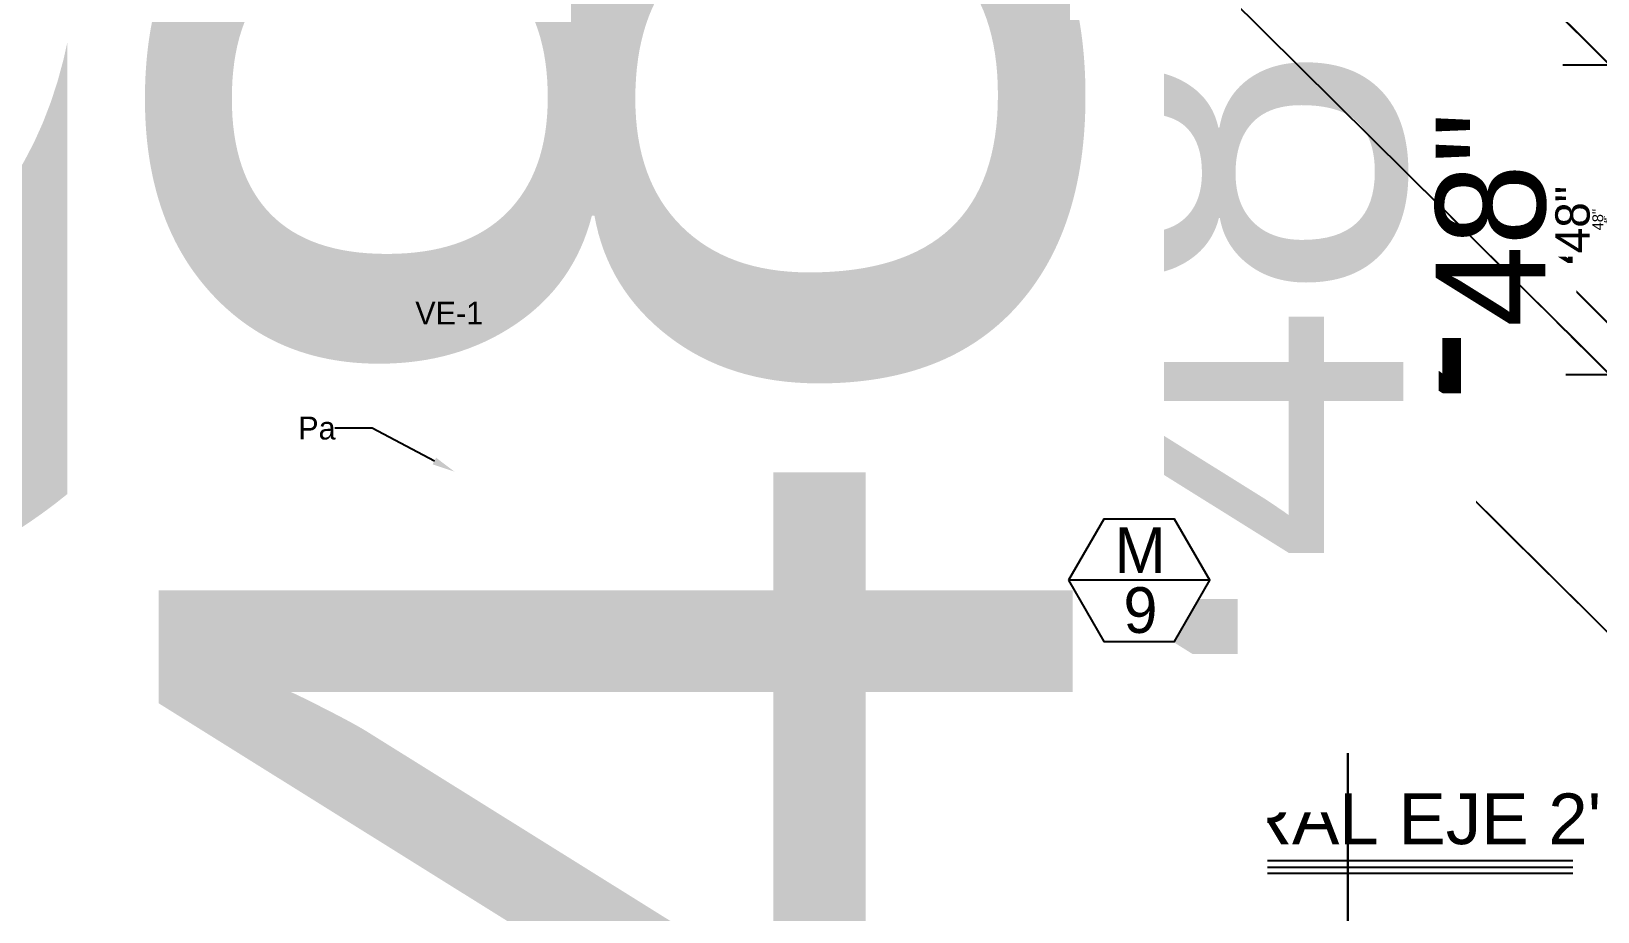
# Model space of a CAD drawing. Header units: millimetres. Extents: x 19458 to 19711, y 4351 to 4752.
# Drawn here: x 19614.83 to 19621, y 4548.42 to 4551.89 of the extents above; entities that cross this region are included whole.
import ezdxf
from ezdxf import colors
from ezdxf.entities.mleader import LeaderData, LeaderLine
from ezdxf.enums import TextEntityAlignment as Align
from ezdxf.math import Vec2, Vec3

# ---------------------------------------------------------------- set-up
doc = ezdxf.new("R2010")
doc.units = ezdxf.units.MM
doc.set_wipeout_variables(frame=1)
doc.linetypes.add('BORDER', pattern=[44.45, 12.7, -6.35, 12.7, -6.35, 0, -6.35])
doc.linetypes.add('CENTER', pattern=[2, 1.25, -0.25, 0.25, -0.25])
for name, color, linetype in [('0 @ 0.5', 7, 'Continuous'), ('ambiente @ 0.5', 2, 'Continuous'), ('cotas', 1, 'Continuous'), ('cotas @ 0.02', 1, 'Continuous'), ('cotas @ 0.04', 1, 'Continuous'), ('cotas @ 0.05', 1, 'Continuous'), ('cotas @ 0.08', 1, 'Continuous'), ('cotas @ 0.1', 1, 'Continuous'), ('cotas @ 0.12', 1, 'Continuous'), ('cotas @ 0.125', 1, 'Continuous'), ('cotas @ 0.16', 1, 'Continuous'), ('cotas @ 0.2', 1, 'Continuous'), ('cotas @ 0.24', 1, 'Continuous'), ('cotas @ 0.25', 1, 'Continuous'), ('cotas @ 0.33', 1, 'Continuous'), ('cotas @ 0.48', 1, 'Continuous'), ('cotas @ 0.5', 1, 'Continuous'), ('cotas @ 0.64', 1, 'Continuous'), ('cotas @ 0.75', 1, 'Continuous'), ('cotas @ 0.96', 1, 'Continuous'), ('cotas @ 1', 1, 'Continuous'), ('cotas @ 1.2', 1, 'Continuous'), ('cotas @ 1.25', 1, 'Continuous'), ('cotas @ 1.5', 1, 'Continuous'), ('cotas @ 1.92', 1, 'Continuous'), ('cotas @ 10', 1, 'Continuous'), ('cotas @ 10.8', 1, 'Continuous'), ('cotas @ 100', 1, 'Continuous'), ('cotas @ 12', 1, 'Continuous'), ('cotas @ 15.36', 1, 'Continuous'), ('cotas @ 16', 1, 'Continuous'), ('cotas @ 2', 1, 'Continuous'), ('cotas @ 2.4', 1, 'Continuous'), ('cotas @ 2.5', 1, 'Continuous'), ('cotas @ 20', 1, 'Continuous'), ('cotas @ 200', 1, 'Continuous'), ('cotas @ 24', 1, 'Continuous'), ('cotas @ 3.6', 1, 'Continuous'), ('cotas @ 3.84', 1, 'Continuous'), ('cotas @ 30', 1, 'Continuous'), ('cotas @ 300', 1, 'Continuous'), ('cotas @ 36', 1, 'Continuous'), ('cotas @ 4', 1, 'Continuous'), ('cotas @ 4.8', 1, 'Continuous'), ('cotas @ 40', 1, 'Continuous'), ('cotas @ 400', 1, 'Continuous'), ('cotas @ 48', 1, 'Continuous'), ('cotas @ 5', 1, 'Continuous'), ('cotas @ 50', 1, 'Continuous'), ('cotas @ 500', 1, 'Continuous'), ('cotas @ 6', 1, 'Continuous'), ('cotas @ 7.2', 1, 'Continuous'), ('cotas @ 7.68', 1, 'Continuous'), ('cotas @ 8', 1, 'Continuous'), ('cotas @ 8.4', 1, 'Continuous'), ('cotas @ 9.6', 1, 'Continuous'), ('cotas @ 95.9969', 1, 'Continuous'), ('EJES', 2, 'CENTER'), ('EJES @ 0.2', 2, 'CENTER'), ('EJES @ 0.5', 2, 'CENTER'), ('NIVELES @ 0.5', 2, 'Continuous'), ('NUMVyP', 3, 'Continuous'), ('SECCIONES', 3, 'Continuous'), ('SECCIONES @ 0.5', 3, 'Continuous'), ('SIMBOLOGIA ELEVACIONES @ 0.5', 2, 'Continuous'), ('SIMBOLOS DE MUEBLES', 2, 'Continuous'), ('SIMBOLOS DE MUEBLES @ 1', 2, 'Continuous'), ('SIMBOLOS PUERTAS Y VENTANAS', 2, 'Continuous'), ('SIMBOLOS PUERTAS Y VENTANAS @ 0.5', 2, 'Continuous'), ('TEXTO @ 0.5', 2, 'Continuous'), ('TEXTOS TITULOS @ 0.5', 3, 'Continuous')]:
    doc.layers.add(name, color=color, linetype=linetype)
doc.styles.add('century gothic', font='GOTHIC.TTF')
doc.styles.add('century gothic smc', font='GOTHIC.TTF')
doc.styles.add('COTAS SMC', font='GOTHIC.TTF')
doc.styles.add('NOTAS', font='GOTHIC.TTF')
doc.styles.add('SANSSERIF', font='sanssb__.ttf', dxfattribs={"width": 1.5})
doc.styles.add('SMCtitulos', font='sanss___.ttf')
doc.styles.get("Standard").update_dxf_attribs({"font": 'arial.ttf'})
doc.styles.add('SW', font='swissk.ttf')
doc.styles.add('verdana negrita', font='romans.shx')
doc.dimstyles.new('ANOTATIVE 100 SMCONSTRUCCIONES', dxfattribs={"dimscale": 0, "dimtxt": 0.18, "dimasz": 0.15, "dimexe": 0.18, "dimexo": 0.09, "dimgap": 0.1, "dimtad": 1, "dimzin": 0, "dimdsep": 46, "dimtxsty": 'century gothic', "dimblk1": 'FLECHA1', "dimblk2": 'FLECHA1', "dimsah": 1, "dimcen": 0.18, "dimdle": 0.075, "dimclrd": 1, "dimclre": 1, "dimclrt": 2, "dimaunit": 1, "dimadec": 0, "dimazin": 0, "dimtfac": 0.75, "dimtix": 1, "dimtmove": 2, "dimatfit": 3, "dimfxl": 0.09, "dimtvp": 1.5, "dimtfill": 1, "dimtolj": 1, "dimtzin": 0, "dimarcsym": 0})
doc.dimstyles.new('PIES SMCONSTRUCCIONES', dxfattribs={"dimscale": 0, "dimtxt": 0.18, "dimasz": 0.2, "dimexe": 0.18, "dimexo": 0, "dimgap": 0.1, "dimtad": 1, "dimdec": 0, "dimlfac": 39.370079, "dimzin": 0, "dimdsep": 46, "dimlunit": 4, "dimtxsty": 'COTAS SMC', "dimblk1": 'FLECHA1', "dimblk2": 'FLECHA1', "dimsah": 1, "dimcen": 0.2, "dimdle": 0.075, "dimclrd": 1, "dimclre": 1, "dimclrt": 2, "dimaunit": 1, "dimadec": 0, "dimazin": 0, "dimtfac": 0.75, "dimtdec": 0, "dimtix": 1, "dimtmove": 2, "dimatfit": 3, "dimfxl": 0.09, "dimtvp": 1.5, "dimtfill": 1, "dimtolj": 1, "dimtzin": 0, "dimarcsym": 0})
doc.dimstyles.new('PULGADAS SMCONSTRUCCIONES', dxfattribs={"dimscale": 0, "dimtxt": 0.18, "dimasz": 0.125, "dimexe": 0.18, "dimexo": 0, "dimgap": 0.1, "dimtad": 1, "dimdec": 0, "dimlfac": 39.370079, "dimzin": 0, "dimdsep": 46, "dimtxsty": 'COTAS SMC', "dimblk1": 'FLECHA1', "dimblk2": 'FLECHA1', "dimsah": 1, "dimcen": 0.18, "dimdle": 0.075, "dimclrd": 1, "dimclre": 1, "dimclrt": 2, "dimaunit": 1, "dimadec": 0, "dimazin": 0, "dimtfac": 0.75, "dimtdec": 0, "dimtix": 1, "dimtmove": 2, "dimatfit": 3, "dimfxl": 0.09, "dimtvp": 1.5, "dimtfill": 1, "dimtolj": 1, "dimtzin": 0, "dimarcsym": 0})

# ---------------------------------------------------------------- blocks, each defined once
blk = doc.blocks.new('*U11')
at = {"color": 2}
blk.add_line((0, 0.052), (8.969, 0.052), dxfattribs=at)
at = {"color": 250}
blk.add_line((0, 0), (8.969, 0), dxfattribs=at)
at = {"color": 7}
blk.add_line((0, -0.047), (8.969, -0.047), dxfattribs=at)
at = {"color": 0, "linetype": 'ByBlock', "lineweight": -2, "style": 'NOTAS'}
for tag, p in [('1TITLE', (0.027, 1.014)), ('2TITLE', (-0.043, 0.181))]:
    blk.add_attdef(tag, p, '', height=0.3, dxfattribs=at)
blk.add_attdef('SCALE', text='', height=0.18, dxfattribs=at).set_placement((-0.043, -0.148), align=Align.TOP_LEFT)
blk = doc.blocks.new('nivel planta')
h = blk.add_hatch(color=1)
h.paths.add_polyline_path([(-0.073, 0, -0.414214), (0, 0.073), (0, 0)])
h.paths.add_polyline_path([(0.073, 0, -0.414214), (0, -0.073), (0, 0)])
at = {"color": 1}
for p, q in [((0, -0.19), (0, 0.19)), ((0.589, 0), (-0.19, 0))]:
    blk.add_line(p, q, dxfattribs=at)
at = {"color": 3}
blk.add_circle((0, 0), 0.0732, dxfattribs=at)
at = {"color": 3, "style": 'NOTAS', "flags": 4}
blk.add_attdef('NIVEL', (0.113, 0.04), '', height=0.15, dxfattribs=at)
blk = doc.blocks.new('ejes')
at = {"color": 2, "linetype": 'Continuous'}
blk.add_wipeout([(-0.109, 0.275), (-0.065, 0.291), (-0.006, 0.3), (0.06, 0.297), (0.095, 0.288), (0.16, 0.261), (0.183, 0.246), (0.215, 0.22), (0.241, 0.193), (0.271, 0.149), (0.271, 0.149), (0.292, 0.103), (0.304, 0.065), (0.309, 0.032), (0.31, 0.001), (0.309, -0.027), (0.309, -0.027), (0.3, -0.077), (0.288, -0.113), (0.279, -0.133), (0.259, -0.168), (0.238, -0.195), (0.219, -0.215), (0.19, -0.24), (0.159, -0.26), (0.125, -0.277), (0.089, -0.289), (0.046, -0.297), (0.01, -0.299), (-0.037, -0.296), (-0.069, -0.289), (-0.097, -0.279), (-0.144, -0.256), (-0.171, -0.238), (-0.192, -0.221), (-0.215, -0.197), (-0.215, -0.197), (-0.257, -0.136), (-0.272, -0.101), (-0.272, -0.101), (-0.287, -0.034), (-0.29, 0.001), (-0.287, 0.036), (-0.281, 0.07), (-0.273, 0.099), (-0.258, 0.134), (-0.234, 0.174), (-0.216, 0.198), (-0.197, 0.217), (-0.175, 0.236), (-0.154, 0.251), (-0.126, 0.268), (-0.126, 0.268), (-0.118, 0.272)], dxfattribs=at)
at = {"layer": 'EJES', "color": 3}
blk.add_attdef('EJES', text='', height=0.3, dxfattribs=at).set_placement((0.01, -0.174), align=Align.CENTER)
blk = doc.blocks.new('*U931')
at = {"layer": 'EJES @ 0.5'}
ref = blk.add_blockref('ejes', (19616.0534, 4551.3516), dxfattribs=dict(at, xscale=0.5000000000009095, yscale=0.5000000000009095, zscale=0.5000000000009095))
ref.add_attrib('EJES', 'A', dxfattribs={"layer": 'EJES', "color": 3, "height": 0.2, "style": 'century gothic'}).set_placement((19616.0586, 4551.2586), align=Align.CENTER)
at = {"layer": 'EJES @ 0.2'}
ref = blk.add_blockref('ejes', (19616.0534, 4551.3516), dxfattribs=dict(at, xscale=0.2000000000003638, yscale=0.2000000000003638, zscale=0.2000000000003638))
ref.add_attrib('EJES', 'A', dxfattribs={"layer": 'EJES', "color": 3, "height": 0.08, "style": 'century gothic'}).set_placement((19616.0555, 4551.3144), align=Align.CENTER)
blk = doc.blocks.new('elevacion planta')
blk.add_wipeout([(0, 0.625), (-0.903, -0.278), (0.903, -0.278)])
blk.add_line((0.625, 0), (-0.625, 0))
at = {"color": 3, "linetype": 'ByBlock', "style": 'SANSSERIF', "width": 1.5, "flags": 4}
blk.add_attdef('EL', text='', height=0.27, dxfattribs=at).set_placement((0.079, 0.083), align=Align.CENTER)
at = {"color": 3, "linetype": 'ByBlock', "style": 'verdana negrita', "flags": 4}
blk.add_attdef('A-1', text='', height=0.175, dxfattribs=at).set_placement((-0.007, -0.207), align=Align.CENTER)
blk = doc.blocks.new('*U12')
blk.add_hatch(color=250).paths.add_polyline_path([(-0.467, 0, -0.414214), (0, 0.467, -0.414214), (0.467, 0), (0.805, 0), (0, 0.727), (-0.805, 0)])
blk.add_lwpolyline([(-0.805, 0), (-0.467, 0, -0.414214), (0, 0.467, -0.414214), (0.467, 0), (0.805, 0), (0, 0.727), (-0.805, 0)], format="xyb", close=True)
blk.add_lwpolyline([(-0.805, 0), (-0.467, 0, -0.414214), (0, 0.467, -0.414214), (0.467, 0), (0.805, 0), (0, 0.727), (-0.805, 0)], format="xyb", close=True)
at = {"color": 251}
blk.add_wipeout([(-0.467, 0), (-0.466, 0.027), (-0.463, 0.059), (-0.459, 0.084), (-0.45, 0.122), (-0.442, 0.15), (-0.43, 0.181), (-0.42, 0.204), (-0.4, 0.24), (-0.372, 0.282), (-0.372, 0.282), (-0.346, 0.314), (-0.316, 0.343), (-0.287, 0.368), (-0.234, 0.404), (-0.194, 0.424), (-0.153, 0.441), (-0.113, 0.453), (-0.069, 0.461), (-0.035, 0.465), (0, 0.467), (0.042, 0.465), (0.104, 0.455), (0.142, 0.444), (0.177, 0.432), (0.214, 0.415), (0.226, 0.408), (0.262, 0.386), (0.292, 0.364), (0.33, 0.33), (0.355, 0.303), (0.375, 0.278), (0.397, 0.245), (0.418, 0.208), (0.438, 0.162), (0.45, 0.124), (0.46, 0.081), (0.466, 0.025), (0.466, -0.031), (0.457, -0.096), (0.439, -0.159), (0.423, -0.197), (0.403, -0.235), (0.387, -0.261), (0.366, -0.289), (0.333, -0.327), (0.301, -0.356), (0.267, -0.383), (0.219, -0.412), (0.161, -0.438), (0.111, -0.453), (0.057, -0.463), (-0.018, -0.466), (-0.093, -0.457), (-0.151, -0.441), (-0.191, -0.426), (-0.264, -0.385), (-0.336, -0.324), (-0.366, -0.29), (-0.401, -0.238), (-0.427, -0.188), (-0.442, -0.148), (-0.457, -0.094), (-0.466, -0.023)], dxfattribs=at)
at = {"color": 3}
blk.add_line((-0.467, 0), (0.467, 0), dxfattribs=at)
blk.add_circle((0, 0), 0.467, dxfattribs=at)
at = {"color": 2}
for tag, p, height, style in [('CORTE', (-0.279, 0.096), 0.3, 'SW'), ('HOJA', (-0.248, -0.312), 0.2, 'century gothic smc')]:
    blk.add_attdef(tag, p, '', height=height, dxfattribs=dict(at, style=style))
blk = doc.blocks.new('nivel elevacion')
blk.add_hatch(color=250).paths.add_polyline_path([(-0.109, 0.11), (0, 0), (0.109, 0.11)])
blk.add_lwpolyline([(0, 0), (0.109, 0.11), (-0.109, 0.11)], close=True)
blk.add_lwpolyline([(0.109, 0.11), (-0.109, 0.11)])
at = {"style": 'NOTAS'}
blk.add_attdef('ELEVATION', (-0.13, 0.183), '', height=0.15, dxfattribs=at)
blk = doc.blocks.new('SIMB DE PUERTA')
blk.add_wipeout([(-0.248, -0.027), (-0.246, -0.044), (-0.246, -0.044), (-0.238, -0.075), (-0.238, -0.075), (-0.228, -0.103), (-0.228, -0.103), (-0.212, -0.132), (-0.196, -0.155), (-0.196, -0.155), (-0.179, -0.175), (-0.179, -0.175), (-0.156, -0.195), (-0.156, -0.195), (-0.137, -0.209), (-0.137, -0.209), (-0.106, -0.227), (-0.087, -0.235), (-0.065, -0.241), (-0.065, -0.241), (-0.048, -0.245), (-0.026, -0.249), (-0.026, -0.249), (0, -0.25), (0, -0.25), (0.033, -0.248), (0.033, -0.248), (0.059, -0.243), (0.076, -0.238), (0.091, -0.233), (0.091, -0.233), (0.116, -0.222), (0.13, -0.214), (0.142, -0.206), (0.153, -0.197), (0.162, -0.19), (0.171, -0.183), (0.181, -0.172), (0.189, -0.163), (0.198, -0.153), (0.206, -0.142), (0.21, -0.136), (0.21, -0.136), (0.224, -0.111), (0.224, -0.111), (0.233, -0.089), (0.233, -0.089), (0.241, -0.065), (0.241, -0.065), (0.248, -0.035), (0.248, -0.035), (0.25, 0), (0.25, 0), (0.25, 0), (0.249, 0.02), (0.249, 0.02), (0.247, 0.04), (0.247, 0.04), (0.243, 0.058), (0.243, 0.058), (0.24, 0.072), (0.24, 0.072), (0.24, 0.072), (0.231, 0.095), (0.231, 0.095), (0.221, 0.116), (0.221, 0.116), (0.21, 0.136), (0.21, 0.136), (0.2, 0.15), (0.19, 0.162), (0.179, 0.174), (0.168, 0.185), (0.159, 0.193), (0.159, 0.193), (0.135, 0.21), (0.135, 0.21), (0.106, 0.226), (0.106, 0.226), (0.086, 0.235), (0.086, 0.235), (0.071, 0.24), (0.071, 0.24), (0.053, 0.244), (0.036, 0.247), (0.036, 0.247), (0.036, 0.247), (0, 0.25), (0, 0.25), (0, 0.25), (-0.028, 0.248), (-0.028, 0.248), (-0.047, 0.246), (-0.063, 0.242), (-0.063, 0.242), (-0.082, 0.236), (-0.099, 0.23), (-0.099, 0.23), (-0.108, 0.225), (-0.118, 0.221), (-0.137, 0.209), (-0.137, 0.209), (-0.158, 0.194), (-0.171, 0.183), (-0.185, 0.169), (-0.194, 0.157), (-0.202, 0.148), (-0.212, 0.133), (-0.212, 0.133), (-0.228, 0.102), (-0.236, 0.084), (-0.241, 0.065), (-0.246, 0.045), (-0.249, 0.021), (-0.249, 0.021), (-0.25, 0), (-0.25, 0), (-0.25, -0.007)])
blk.add_line((-0.25, 0), (0.25, 0))
blk.add_circle((0, 0), 0.25)
at = {"layer": 'NUMVyP', "style": 'SMCtitulos', "flags": 4}
blk.add_attdef('P', text='', height=0.18, dxfattribs=at).set_placement((0, 0.032), align=Align.CENTER)
at = {"layer": 'NUMVyP', "style": 'SMCtitulos'}
blk.add_attdef('#', text='', height=0.18, dxfattribs=at).set_placement((0, -0.197), align=Align.CENTER)
blk = doc.blocks.new('AMBIENTE')
at = {"style": 'NOTAS', "flags": 4}
for p in [(0, 0.849), (0, 0.573)]:
    blk.add_attdef('1', text='', height=0.2, dxfattribs=at).set_placement(p, align=Align.CENTER)
at = {"linetype": 'BORDER'}
blk.add_wipeout([(-0.525, 0.3), (0.525, 0.3), (0.525, -0.3), (-0.525, -0.3)], dxfattribs=at)
blk.add_line((-0.525, 0), (0.525, 0))
at = {"style": 'NOTAS', "flags": 4}
for p in [(0.007, 0.327), (0, 0.055), (0, -0.234)]:
    blk.add_attdef('1', text='', height=0.2, dxfattribs=at).set_placement(p, align=Align.CENTER)
blk = doc.blocks.new('SIMBOLO DE VENTANA')
blk.add_wipeout([(-0.1546, 0.2472), (0.1239, 0.2472), (0.2632, 0.006), (0.1239, -0.2352), (-0.1546, -0.2352), (-0.2939, 0.006)])
blk.add_line((0.2632, 0.006), (-0.2939, 0.006))
blk.add_lwpolyline([(-0.2939, 0.006), (-0.1546, -0.2352), (0.1239, -0.2352), (0.2632, 0.006), (0.1239, 0.2472), (-0.1546, 0.2472)], close=True)
at = {"style": 'SMCtitulos', "flags": 4}
blk.add_attdef('M', text='', height=0.18, dxfattribs=at).set_placement((-0.0126, 0.0391), align=Align.CENTER)
at = {"style": 'SMCtitulos'}
blk.add_attdef('1', text='', height=0.18, dxfattribs=at).set_placement((-0.0114, -0.2011), align=Align.CENTER)
blk = doc.blocks.new('FLECHA1')
at = {"color": 4}
blk.add_line((-0.246176, -0.248081), (0.248081, 0.25), dxfattribs=at)
at = {"color": 1}
blk.add_line((-1, 0), (0.496162, 0), dxfattribs=at)
blk = doc.blocks.new('*D692')
at = {"layer": 'cotas', "color": 1, "lineweight": -2, "transparency": 16777216}
for p, q in [((19615.9386, 4550.8448), (19614.236, 4550.8448)), ((19614.326, 4548.5048), (19614.326, 4550.7698)), ((19615.4889, 4548.4298), (19614.236, 4548.4298))]:
    blk.add_line(p, q, dxfattribs=at)
at = {"layer": 'Defpoints', "color": 0, "transparency": 16777216}
for p in [(19614.326, 4550.8448), (19615.9836, 4550.8448), (19615.5339, 4548.4298)]:
    blk.add_point(p, dxfattribs=at)
at = {"layer": 'cotas', "color": 1, "lineweight": -2, "transparency": 16777216, "xscale": 0.075, "yscale": 0.075, "zscale": 0.075}
for p, rotation in [((19614.326, 4550.8448), 90), ((19614.326, 4548.4298), 270)]:
    blk.add_blockref('FLECHA1', p, dxfattribs=dict(at, rotation=rotation))
at = {"layer": 'cotas', "color": 2, "transparency": 16777216, "insert": (19614.229, 4549.6373), "char_height": 0.09, "attachment_point": 5, "rotation": 90, "style": 'century gothic', "bg_fill": 3, "box_fill_scale": 1.1, "bg_fill_color": 256, "bg_fill_true_color": 13158600, "bg_fill_transparency": 0}
blk.add_mtext('\\A1;2.42', dxfattribs=at)
blk = doc.blocks.new('*D693')
at = {"layer": 'cotas', "color": 1, "lineweight": -2, "transparency": 16777216}
for p, q in [((19614.326, 4625.8448), (19614.326, 4700.8448)), ((19570.9836, 4550.8448), (19524.326, 4550.8448)), ((19614.326, 4548.4298), (19614.326, 4550.8448)), ((19570.5339, 4548.4298), (19524.326, 4548.4298)), ((19614.326, 4473.4298), (19614.326, 4398.4298))]:
    blk.add_line(p, q, dxfattribs=at)
at = {"layer": 'Defpoints', "color": 0, "transparency": 16777216}
for p in [(19614.326, 4550.8448), (19615.9836, 4550.8448), (19615.5339, 4548.4298)]:
    blk.add_point(p, dxfattribs=at)
at = {"layer": 'cotas', "color": 1, "lineweight": -2, "transparency": 16777216, "xscale": 75, "yscale": 75, "zscale": 75}
for p, rotation in [((19614.326, 4550.8448), 270), ((19614.326, 4548.4298), 90)]:
    blk.add_blockref('FLECHA1', p, dxfattribs=dict(at, rotation=rotation))
at = {"layer": 'cotas', "color": 2, "transparency": 16777216, "insert": (19517.3376, 4549.6373), "char_height": 90, "attachment_point": 5, "rotation": 90, "style": 'century gothic', "bg_fill": 3, "box_fill_scale": 1.1, "bg_fill_color": 256, "bg_fill_true_color": 13158600, "bg_fill_transparency": 0}
blk.add_mtext('\\A1;2.42', dxfattribs=at)
blk = doc.blocks.new('*D694')
at = {"layer": 'cotas', "color": 1, "lineweight": -2, "transparency": 16777216}
for p, q in [((19615.9791, 4550.8448), (19614.317, 4550.8448)), ((19614.326, 4548.4373), (19614.326, 4550.8373)), ((19615.5294, 4548.4298), (19614.317, 4548.4298))]:
    blk.add_line(p, q, dxfattribs=at)
at = {"layer": 'Defpoints', "color": 0, "transparency": 16777216}
for p in [(19614.326, 4550.8448), (19615.9836, 4550.8448), (19615.5339, 4548.4298)]:
    blk.add_point(p, dxfattribs=at)
at = {"layer": 'cotas', "color": 1, "lineweight": -2, "transparency": 16777216, "xscale": 0.0075, "yscale": 0.0075, "zscale": 0.0075}
for p, rotation in [((19614.326, 4550.8448), 90), ((19614.326, 4548.4298), 270)]:
    blk.add_blockref('FLECHA1', p, dxfattribs=dict(at, rotation=rotation))
at = {"layer": 'cotas', "color": 2, "transparency": 16777216, "insert": (19614.3163, 4549.6373), "char_height": 0.009, "attachment_point": 5, "rotation": 90, "style": 'century gothic', "bg_fill": 3, "box_fill_scale": 1.1, "bg_fill_color": 256, "bg_fill_true_color": 13158600, "bg_fill_transparency": 0}
blk.add_mtext('\\A1;2.42', dxfattribs=at)
blk = doc.blocks.new('*D695')
at = {"layer": 'cotas', "color": 1, "lineweight": -2, "transparency": 16777216}
for p, q in [((19615.8036, 4550.8448), (19613.966, 4550.8448)), ((19614.326, 4548.7298), (19614.326, 4550.5448)), ((19615.3539, 4548.4298), (19613.966, 4548.4298))]:
    blk.add_line(p, q, dxfattribs=at)
at = {"layer": 'Defpoints', "color": 0, "transparency": 16777216}
for p in [(19614.326, 4550.8448), (19615.9836, 4550.8448), (19615.5339, 4548.4298)]:
    blk.add_point(p, dxfattribs=at)
at = {"layer": 'cotas', "color": 1, "lineweight": -2, "transparency": 16777216, "xscale": 0.3, "yscale": 0.3, "zscale": 0.3}
for p, rotation in [((19614.326, 4550.8448), 90), ((19614.326, 4548.4298), 270)]:
    blk.add_blockref('FLECHA1', p, dxfattribs=dict(at, rotation=rotation))
at = {"layer": 'cotas', "color": 2, "transparency": 16777216, "insert": (19613.9381, 4549.6373), "char_height": 0.36, "attachment_point": 5, "rotation": 90, "style": 'century gothic', "bg_fill": 3, "box_fill_scale": 1.1, "bg_fill_color": 256, "bg_fill_true_color": 13158600, "bg_fill_transparency": 0}
blk.add_mtext('\\A1;2.42', dxfattribs=at)
blk = doc.blocks.new('*D696')
at = {"layer": 'cotas', "color": 1, "lineweight": -2, "transparency": 16777216}
for p, q in [((19614.326, 4558.0448), (19614.326, 4565.2448)), ((19611.6636, 4550.8448), (19605.686, 4550.8448)), ((19614.326, 4548.4298), (19614.326, 4550.8448)), ((19611.2139, 4548.4298), (19605.686, 4548.4298)), ((19614.326, 4541.2298), (19614.326, 4534.0298))]:
    blk.add_line(p, q, dxfattribs=at)
at = {"layer": 'Defpoints', "color": 0, "transparency": 16777216}
for p in [(19614.326, 4550.8448), (19615.9836, 4550.8448), (19615.5339, 4548.4298)]:
    blk.add_point(p, dxfattribs=at)
at = {"layer": 'cotas', "color": 1, "lineweight": -2, "transparency": 16777216, "xscale": 7.200000000000012, "yscale": 7.200000000000012, "zscale": 7.200000000000012}
for p, rotation in [((19614.326, 4550.8448), 270), ((19614.326, 4548.4298), 90)]:
    blk.add_blockref('FLECHA1', p, dxfattribs=dict(at, rotation=rotation))
at = {"layer": 'cotas', "color": 2, "transparency": 16777216, "insert": (19605.0151, 4549.6373), "char_height": 8.64, "attachment_point": 5, "rotation": 90, "style": 'century gothic', "bg_fill": 3, "box_fill_scale": 1.1, "bg_fill_color": 256, "bg_fill_true_color": 13158600, "bg_fill_transparency": 0}
blk.add_mtext('\\A1;2.42', dxfattribs=at)
blk = doc.blocks.new('*D697')
at = {"layer": 'cotas', "color": 1, "lineweight": -2, "transparency": 16777216}
for p, q in [((19614.326, 4552.4648), (19614.326, 4554.0848)), ((19615.0116, 4550.8448), (19612.382, 4550.8448)), ((19614.326, 4548.4298), (19614.326, 4550.8448)), ((19614.5619, 4548.4298), (19612.382, 4548.4298)), ((19614.326, 4546.8098), (19614.326, 4545.1898))]:
    blk.add_line(p, q, dxfattribs=at)
at = {"layer": 'Defpoints', "color": 0, "transparency": 16777216}
for p in [(19614.326, 4550.8448), (19615.9836, 4550.8448), (19615.5339, 4548.4298)]:
    blk.add_point(p, dxfattribs=at)
at = {"layer": 'cotas', "color": 1, "lineweight": -2, "transparency": 16777216, "xscale": 1.619992872031363, "yscale": 1.619992872031363, "zscale": 1.619992872031363}
for p, rotation in [((19614.326, 4550.8448), 270), ((19614.326, 4548.4298), 90)]:
    blk.add_blockref('FLECHA1', p, dxfattribs=dict(at, rotation=rotation))
at = {"layer": 'cotas', "color": 2, "transparency": 16777216, "insert": (19612.2311, 4549.6373), "char_height": 1.94399, "attachment_point": 5, "rotation": 90, "style": 'century gothic', "bg_fill": 3, "box_fill_scale": 1.1, "bg_fill_color": 256, "bg_fill_true_color": 13158600, "bg_fill_transparency": 0}
blk.add_mtext('\\A1;2.42', dxfattribs=at)
blk = doc.blocks.new('*D698')
at = {"layer": 'cotas', "color": 1, "lineweight": -2, "transparency": 16777216}
for p, q in [((19614.326, 4552.2848), (19614.326, 4553.7248)), ((19615.1196, 4550.8448), (19612.598, 4550.8448)), ((19614.326, 4548.4298), (19614.326, 4550.8448)), ((19614.6699, 4548.4298), (19612.598, 4548.4298)), ((19614.326, 4546.9898), (19614.326, 4545.5498))]:
    blk.add_line(p, q, dxfattribs=at)
at = {"layer": 'Defpoints', "color": 0, "transparency": 16777216}
for p in [(19614.326, 4550.8448), (19615.9836, 4550.8448), (19615.5339, 4548.4298)]:
    blk.add_point(p, dxfattribs=at)
at = {"layer": 'cotas', "color": 1, "lineweight": -2, "transparency": 16777216, "xscale": 1.439995392014745, "yscale": 1.439995392014745, "zscale": 1.439995392014745}
for p, rotation in [((19614.326, 4550.8448), 270), ((19614.326, 4548.4298), 90)]:
    blk.add_blockref('FLECHA1', p, dxfattribs=dict(at, rotation=rotation))
at = {"layer": 'cotas', "color": 2, "transparency": 16777216, "insert": (19612.4639, 4549.6373), "char_height": 1.72799, "attachment_point": 5, "rotation": 90, "style": 'century gothic', "bg_fill": 3, "box_fill_scale": 1.1, "bg_fill_color": 256, "bg_fill_true_color": 13158600, "bg_fill_transparency": 0}
blk.add_mtext('\\A1;2.42', dxfattribs=at)
blk = doc.blocks.new('*D699')
at = {"layer": 'cotas', "color": 1, "lineweight": -2, "transparency": 16777216}
for p, q in [((19615.9818, 4550.8448), (19614.3224, 4550.8448)), ((19614.326, 4548.4328), (19614.326, 4550.8418)), ((19615.5321, 4548.4298), (19614.3224, 4548.4298))]:
    blk.add_line(p, q, dxfattribs=at)
at = {"layer": 'Defpoints', "color": 0, "transparency": 16777216}
for p in [(19614.326, 4550.8448), (19615.9836, 4550.8448), (19615.5339, 4548.4298)]:
    blk.add_point(p, dxfattribs=at)
at = {"layer": 'cotas', "color": 1, "lineweight": -2, "transparency": 16777216, "xscale": 0.003, "yscale": 0.003, "zscale": 0.003}
for p, rotation in [((19614.326, 4550.8448), 90), ((19614.326, 4548.4298), 270)]:
    blk.add_blockref('FLECHA1', p, dxfattribs=dict(at, rotation=rotation))
at = {"layer": 'cotas', "color": 2, "transparency": 16777216, "insert": (19614.3222, 4549.6373), "char_height": 0.0036, "attachment_point": 5, "rotation": 90, "style": 'century gothic', "bg_fill": 3, "box_fill_scale": 1.1, "bg_fill_color": 256, "bg_fill_true_color": 13158600, "bg_fill_transparency": 0}
blk.add_mtext('\\A1;2.42', dxfattribs=at)
blk = doc.blocks.new('*D700')
at = {"layer": 'cotas', "color": 1, "lineweight": -2, "transparency": 16777216}
for p, q in [((19614.326, 4556.2448), (19614.326, 4561.6448)), ((19612.7436, 4550.8448), (19607.846, 4550.8448)), ((19614.326, 4548.4298), (19614.326, 4550.8448)), ((19612.2939, 4548.4298), (19607.846, 4548.4298)), ((19614.326, 4543.0298), (19614.326, 4537.6298))]:
    blk.add_line(p, q, dxfattribs=at)
at = {"layer": 'Defpoints', "color": 0, "transparency": 16777216}
for p in [(19614.326, 4550.8448), (19615.9836, 4550.8448), (19615.5339, 4548.4298)]:
    blk.add_point(p, dxfattribs=at)
at = {"layer": 'cotas', "color": 1, "lineweight": -2, "transparency": 16777216, "xscale": 5.399999999999999, "yscale": 5.399999999999999, "zscale": 5.399999999999999}
for p, rotation in [((19614.326, 4550.8448), 270), ((19614.326, 4548.4298), 90)]:
    blk.add_blockref('FLECHA1', p, dxfattribs=dict(at, rotation=rotation))
at = {"layer": 'cotas', "color": 2, "transparency": 16777216, "insert": (19607.3429, 4549.6373), "char_height": 6.48, "attachment_point": 5, "rotation": 90, "style": 'century gothic', "bg_fill": 3, "box_fill_scale": 1.1, "bg_fill_color": 256, "bg_fill_true_color": 13158600, "bg_fill_transparency": 0}
blk.add_mtext('\\A1;2.42', dxfattribs=at)
blk = doc.blocks.new('*D701')
at = {"layer": 'cotas', "color": 1, "lineweight": -2, "transparency": 16777216}
for p, q in [((19615.9746, 4550.8448), (19614.308, 4550.8448)), ((19614.326, 4548.4448), (19614.326, 4550.8298)), ((19615.5249, 4548.4298), (19614.308, 4548.4298))]:
    blk.add_line(p, q, dxfattribs=at)
at = {"layer": 'Defpoints', "color": 0, "transparency": 16777216}
for p in [(19614.326, 4550.8448), (19615.9836, 4550.8448), (19615.5339, 4548.4298)]:
    blk.add_point(p, dxfattribs=at)
at = {"layer": 'cotas', "color": 1, "lineweight": -2, "transparency": 16777216, "xscale": 0.015, "yscale": 0.015, "zscale": 0.015}
for p, rotation in [((19614.326, 4550.8448), 90), ((19614.326, 4548.4298), 270)]:
    blk.add_blockref('FLECHA1', p, dxfattribs=dict(at, rotation=rotation))
at = {"layer": 'cotas', "color": 2, "transparency": 16777216, "insert": (19614.3066, 4549.6373), "char_height": 0.018, "attachment_point": 5, "rotation": 90, "style": 'century gothic', "bg_fill": 3, "box_fill_scale": 1.1, "bg_fill_color": 256, "bg_fill_true_color": 13158600, "bg_fill_transparency": 0}
blk.add_mtext('\\A1;2.42', dxfattribs=at)
blk = doc.blocks.new('*D702')
at = {"layer": 'cotas', "color": 1, "lineweight": -2, "transparency": 16777216}
for p, q in [((19614.326, 4554.4448), (19614.326, 4558.0448)), ((19613.8236, 4550.8448), (19610.006, 4550.8448)), ((19614.326, 4548.4298), (19614.326, 4550.8448)), ((19613.3739, 4548.4298), (19610.006, 4548.4298)), ((19614.326, 4544.8298), (19614.326, 4541.2298))]:
    blk.add_line(p, q, dxfattribs=at)
at = {"layer": 'Defpoints', "color": 0, "transparency": 16777216}
for p in [(19614.326, 4550.8448), (19615.9836, 4550.8448), (19615.5339, 4548.4298)]:
    blk.add_point(p, dxfattribs=at)
at = {"layer": 'cotas', "color": 1, "lineweight": -2, "transparency": 16777216, "xscale": 3.599999999999997, "yscale": 3.599999999999997, "zscale": 3.599999999999997}
for p, rotation in [((19614.326, 4550.8448), 270), ((19614.326, 4548.4298), 90)]:
    blk.add_blockref('FLECHA1', p, dxfattribs=dict(at, rotation=rotation))
at = {"layer": 'cotas', "color": 2, "transparency": 16777216, "insert": (19609.6706, 4549.6373), "char_height": 4.32, "attachment_point": 5, "rotation": 90, "style": 'century gothic', "bg_fill": 3, "box_fill_scale": 1.1, "bg_fill_color": 256, "bg_fill_true_color": 13158600, "bg_fill_transparency": 0}
blk.add_mtext('\\A1;2.42', dxfattribs=at)
blk = doc.blocks.new('*D703')
at = {"layer": 'cotas', "color": 1, "lineweight": -2, "transparency": 16777216}
for p, q in [((19614.326, 4555.3448), (19614.326, 4559.8448)), ((19613.2836, 4550.8448), (19608.926, 4550.8448)), ((19614.326, 4548.4298), (19614.326, 4550.8448)), ((19612.8339, 4548.4298), (19608.926, 4548.4298)), ((19614.326, 4543.9298), (19614.326, 4539.4298))]:
    blk.add_line(p, q, dxfattribs=at)
at = {"layer": 'Defpoints', "color": 0, "transparency": 16777216}
for p in [(19614.326, 4550.8448), (19615.9836, 4550.8448), (19615.5339, 4548.4298)]:
    blk.add_point(p, dxfattribs=at)
at = {"layer": 'cotas', "color": 1, "lineweight": -2, "transparency": 16777216, "xscale": 4.5, "yscale": 4.5, "zscale": 4.5}
for p, rotation in [((19614.326, 4550.8448), 270), ((19614.326, 4548.4298), 90)]:
    blk.add_blockref('FLECHA1', p, dxfattribs=dict(at, rotation=rotation))
at = {"layer": 'cotas', "color": 2, "transparency": 16777216, "insert": (19608.5067, 4549.6373), "char_height": 5.4, "attachment_point": 5, "rotation": 90, "style": 'century gothic', "bg_fill": 3, "box_fill_scale": 1.1, "bg_fill_color": 256, "bg_fill_true_color": 13158600, "bg_fill_transparency": 0}
blk.add_mtext('\\A1;2.42', dxfattribs=at)
blk = doc.blocks.new('*D704')
at = {"layer": 'cotas', "color": 1, "lineweight": -2, "transparency": 16777216}
for p, q in [((19614.326, 4551.9248), (19614.326, 4553.0048)), ((19615.3356, 4550.8448), (19613.03, 4550.8448)), ((19614.326, 4548.4298), (19614.326, 4550.8448)), ((19614.8859, 4548.4298), (19613.03, 4548.4298)), ((19614.326, 4547.3498), (19614.326, 4546.2698))]:
    blk.add_line(p, q, dxfattribs=at)
at = {"layer": 'Defpoints', "color": 0, "transparency": 16777216}
for p in [(19614.326, 4550.8448), (19615.9836, 4550.8448), (19615.5339, 4548.4298)]:
    blk.add_point(p, dxfattribs=at)
at = {"layer": 'cotas', "color": 1, "lineweight": -2, "transparency": 16777216, "xscale": 1.08, "yscale": 1.08, "zscale": 1.08}
for p, rotation in [((19614.326, 4550.8448), 270), ((19614.326, 4548.4298), 90)]:
    blk.add_blockref('FLECHA1', p, dxfattribs=dict(at, rotation=rotation))
at = {"layer": 'cotas', "color": 2, "transparency": 16777216, "insert": (19612.9294, 4549.6373), "char_height": 1.296, "attachment_point": 5, "rotation": 90, "style": 'century gothic', "bg_fill": 3, "box_fill_scale": 1.1, "bg_fill_color": 256, "bg_fill_true_color": 13158600, "bg_fill_transparency": 0}
blk.add_mtext('\\A1;2.42', dxfattribs=at)
blk = doc.blocks.new('*D705')
at = {"layer": 'cotas', "color": 1, "lineweight": -2, "transparency": 16777216}
for p, q in [((19614.326, 4553.1488), (19614.326, 4555.4528)), ((19614.6012, 4550.8448), (19611.5612, 4550.8448)), ((19614.326, 4548.4298), (19614.326, 4550.8448)), ((19614.1515, 4548.4298), (19611.5612, 4548.4298)), ((19614.326, 4546.1258), (19614.326, 4543.8218))]:
    blk.add_line(p, q, dxfattribs=at)
at = {"layer": 'Defpoints', "color": 0, "transparency": 16777216}
for p in [(19614.326, 4550.8448), (19615.9836, 4550.8448), (19615.5339, 4548.4298)]:
    blk.add_point(p, dxfattribs=at)
at = {"layer": 'cotas', "color": 1, "lineweight": -2, "transparency": 16777216, "xscale": 2.3040058982551, "yscale": 2.3040058982551, "zscale": 2.3040058982551}
for p, rotation in [((19614.326, 4550.8448), 270), ((19614.326, 4548.4298), 90)]:
    blk.add_blockref('FLECHA1', p, dxfattribs=dict(at, rotation=rotation))
at = {"layer": 'cotas', "color": 2, "transparency": 16777216, "insert": (19611.3465, 4549.6373), "char_height": 2.76481, "attachment_point": 5, "rotation": 90, "style": 'century gothic', "bg_fill": 3, "box_fill_scale": 1.1, "bg_fill_color": 256, "bg_fill_true_color": 13158600, "bg_fill_transparency": 0}
blk.add_mtext('\\A1;2.42', dxfattribs=at)
blk = doc.blocks.new('*D706')
at = {"layer": 'cotas', "color": 1, "lineweight": -2, "transparency": 16777216}
for p, q in [((19614.326, 4552.6448), (19614.326, 4554.4448)), ((19614.9036, 4550.8448), (19612.166, 4550.8448)), ((19614.326, 4548.4298), (19614.326, 4550.8448)), ((19614.4539, 4548.4298), (19612.166, 4548.4298)), ((19614.326, 4546.6298), (19614.326, 4544.8298))]:
    blk.add_line(p, q, dxfattribs=at)
at = {"layer": 'Defpoints', "color": 0, "transparency": 16777216}
for p in [(19614.326, 4550.8448), (19615.9836, 4550.8448), (19615.5339, 4548.4298)]:
    blk.add_point(p, dxfattribs=at)
at = {"layer": 'cotas', "color": 1, "lineweight": -2, "transparency": 16777216, "xscale": 1.8, "yscale": 1.8, "zscale": 1.8}
for p, rotation in [((19614.326, 4550.8448), 270), ((19614.326, 4548.4298), 90)]:
    blk.add_blockref('FLECHA1', p, dxfattribs=dict(at, rotation=rotation))
at = {"layer": 'cotas', "color": 2, "transparency": 16777216, "insert": (19611.9983, 4549.6373), "char_height": 2.16, "attachment_point": 5, "rotation": 90, "style": 'century gothic', "bg_fill": 3, "box_fill_scale": 1.1, "bg_fill_color": 256, "bg_fill_true_color": 13158600, "bg_fill_transparency": 0}
blk.add_mtext('\\A1;2.42', dxfattribs=at)
blk = doc.blocks.new('*D707')
at = {"layer": 'cotas', "color": 1, "lineweight": -2, "transparency": 16777216}
for p, q in [((19615.8711, 4550.8448), (19614.101, 4550.8448)), ((19614.326, 4548.6173), (19614.326, 4550.6573)), ((19615.4214, 4548.4298), (19614.101, 4548.4298))]:
    blk.add_line(p, q, dxfattribs=at)
at = {"layer": 'Defpoints', "color": 0, "transparency": 16777216}
for p in [(19614.326, 4550.8448), (19615.9836, 4550.8448), (19615.5339, 4548.4298)]:
    blk.add_point(p, dxfattribs=at)
at = {"layer": 'cotas', "color": 1, "lineweight": -2, "transparency": 16777216, "xscale": 0.1875, "yscale": 0.1875, "zscale": 0.1875}
for p, rotation in [((19614.326, 4550.8448), 90), ((19614.326, 4548.4298), 270)]:
    blk.add_blockref('FLECHA1', p, dxfattribs=dict(at, rotation=rotation))
at = {"layer": 'cotas', "color": 2, "transparency": 16777216, "insert": (19614.0836, 4549.6373), "char_height": 0.225, "attachment_point": 5, "rotation": 90, "style": 'century gothic', "bg_fill": 3, "box_fill_scale": 1.1, "bg_fill_color": 256, "bg_fill_true_color": 13158600, "bg_fill_transparency": 0}
blk.add_mtext('\\A1;2.42', dxfattribs=at)
blk = doc.blocks.new('*D708')
at = {"layer": 'cotas', "color": 1, "lineweight": -2, "transparency": 16777216}
for p, q in [((19615.6596, 4550.8448), (19613.678, 4550.8448)), ((19614.326, 4548.9698), (19614.326, 4550.3048)), ((19615.2099, 4548.4298), (19613.678, 4548.4298))]:
    blk.add_line(p, q, dxfattribs=at)
at = {"layer": 'Defpoints', "color": 0, "transparency": 16777216}
for p in [(19614.326, 4550.8448), (19615.9836, 4550.8448), (19615.5339, 4548.4298)]:
    blk.add_point(p, dxfattribs=at)
at = {"layer": 'cotas', "color": 1, "lineweight": -2, "transparency": 16777216, "xscale": 0.5399999999999999, "yscale": 0.5399999999999999, "zscale": 0.5399999999999999}
for p, rotation in [((19614.326, 4550.8448), 90), ((19614.326, 4548.4298), 270)]:
    blk.add_blockref('FLECHA1', p, dxfattribs=dict(at, rotation=rotation))
at = {"layer": 'cotas', "color": 2, "transparency": 16777216, "insert": (19613.6277, 4549.6373), "char_height": 0.648, "attachment_point": 5, "rotation": 90, "style": 'century gothic', "bg_fill": 3, "box_fill_scale": 1.1, "bg_fill_color": 256, "bg_fill_true_color": 13158600, "bg_fill_transparency": 0}
blk.add_mtext('\\A1;2.42', dxfattribs=at)
blk = doc.blocks.new('*D709')
at = {"layer": 'cotas', "color": 1, "lineweight": -2, "transparency": 16777216}
for p, q in [((19614.326, 4551.5948), (19614.326, 4552.3448)), ((19615.5336, 4550.8448), (19613.426, 4550.8448)), ((19614.326, 4548.4298), (19614.326, 4550.8448)), ((19615.0839, 4548.4298), (19613.426, 4548.4298)), ((19614.326, 4547.6798), (19614.326, 4546.9298))]:
    blk.add_line(p, q, dxfattribs=at)
at = {"layer": 'Defpoints', "color": 0, "transparency": 16777216}
for p in [(19614.326, 4550.8448), (19615.9836, 4550.8448), (19615.5339, 4548.4298)]:
    blk.add_point(p, dxfattribs=at)
at = {"layer": 'cotas', "color": 1, "lineweight": -2, "transparency": 16777216, "xscale": 0.75, "yscale": 0.75, "zscale": 0.75}
for p, rotation in [((19614.326, 4550.8448), 270), ((19614.326, 4548.4298), 90)]:
    blk.add_blockref('FLECHA1', p, dxfattribs=dict(at, rotation=rotation))
at = {"layer": 'cotas', "color": 2, "transparency": 16777216, "insert": (19613.3562, 4549.6373), "char_height": 0.9, "attachment_point": 5, "rotation": 90, "style": 'century gothic', "bg_fill": 3, "box_fill_scale": 1.1, "bg_fill_color": 256, "bg_fill_true_color": 13158600, "bg_fill_transparency": 0}
blk.add_mtext('\\A1;2.42', dxfattribs=at)
blk = doc.blocks.new('*D710')
at = {"layer": 'cotas', "color": 1, "lineweight": -2, "transparency": 16777216}
for p, q in [((19615.8756, 4550.8448), (19614.11, 4550.8448)), ((19614.326, 4548.6098), (19614.326, 4550.6648)), ((19615.4259, 4548.4298), (19614.11, 4548.4298))]:
    blk.add_line(p, q, dxfattribs=at)
at = {"layer": 'Defpoints', "color": 0, "transparency": 16777216}
for p in [(19614.326, 4550.8448), (19615.9836, 4550.8448), (19615.5339, 4548.4298)]:
    blk.add_point(p, dxfattribs=at)
at = {"layer": 'cotas', "color": 1, "lineweight": -2, "transparency": 16777216, "xscale": 0.18, "yscale": 0.18, "zscale": 0.18}
for p, rotation in [((19614.326, 4550.8448), 90), ((19614.326, 4548.4298), 270)]:
    blk.add_blockref('FLECHA1', p, dxfattribs=dict(at, rotation=rotation))
at = {"layer": 'cotas', "color": 2, "transparency": 16777216, "insert": (19614.0933, 4549.6373), "char_height": 0.216, "attachment_point": 5, "rotation": 90, "style": 'century gothic', "bg_fill": 3, "box_fill_scale": 1.1, "bg_fill_color": 256, "bg_fill_true_color": 13158600, "bg_fill_transparency": 0}
blk.add_mtext('\\A1;2.42', dxfattribs=at)
blk = doc.blocks.new('*D711')
at = {"layer": 'cotas', "color": 1, "lineweight": -2, "transparency": 16777216}
for p, q in [((19614.326, 4552.0448), (19614.326, 4553.2448)), ((19615.2636, 4550.8448), (19612.886, 4550.8448)), ((19614.326, 4548.4298), (19614.326, 4550.8448)), ((19614.8139, 4548.4298), (19612.886, 4548.4298)), ((19614.326, 4547.2298), (19614.326, 4546.0298))]:
    blk.add_line(p, q, dxfattribs=at)
at = {"layer": 'Defpoints', "color": 0, "transparency": 16777216}
for p in [(19614.326, 4550.8448), (19615.9836, 4550.8448), (19615.5339, 4548.4298)]:
    blk.add_point(p, dxfattribs=at)
at = {"layer": 'cotas', "color": 1, "lineweight": -2, "transparency": 16777216, "xscale": 1.2, "yscale": 1.2, "zscale": 1.2}
for p, rotation in [((19614.326, 4550.8448), 270), ((19614.326, 4548.4298), 90)]:
    blk.add_blockref('FLECHA1', p, dxfattribs=dict(at, rotation=rotation))
at = {"layer": 'cotas', "color": 2, "transparency": 16777216, "insert": (19612.7742, 4549.6373), "char_height": 1.44, "attachment_point": 5, "rotation": 90, "style": 'century gothic', "bg_fill": 3, "box_fill_scale": 1.1, "bg_fill_color": 256, "bg_fill_true_color": 13158600, "bg_fill_transparency": 0}
blk.add_mtext('\\A1;2.42', dxfattribs=at)
blk = doc.blocks.new('*D712')
at = {"layer": 'cotas', "color": 1, "lineweight": -2, "transparency": 16777216}
for p, q in [((19614.326, 4551.4208), (19614.326, 4551.9968)), ((19615.638, 4550.8448), (19613.6348, 4550.8448)), ((19614.326, 4548.4298), (19614.326, 4550.8448)), ((19615.1883, 4548.4298), (19613.6348, 4548.4298)), ((19614.326, 4547.8538), (19614.326, 4547.2778))]:
    blk.add_line(p, q, dxfattribs=at)
at = {"layer": 'Defpoints', "color": 0, "transparency": 16777216}
for p in [(19614.326, 4550.8448), (19615.9836, 4550.8448), (19615.5339, 4548.4298)]:
    blk.add_point(p, dxfattribs=at)
at = {"layer": 'cotas', "color": 1, "lineweight": -2, "transparency": 16777216, "xscale": 0.5759992627209437, "yscale": 0.5759992627209437, "zscale": 0.5759992627209437}
for p, rotation in [((19614.326, 4550.8448), 270), ((19614.326, 4548.4298), 90)]:
    blk.add_blockref('FLECHA1', p, dxfattribs=dict(at, rotation=rotation))
at = {"layer": 'cotas', "color": 2, "transparency": 16777216, "insert": (19613.5812, 4549.6373), "char_height": 0.6912, "attachment_point": 5, "rotation": 90, "style": 'century gothic', "bg_fill": 3, "box_fill_scale": 1.1, "bg_fill_color": 256, "bg_fill_true_color": 13158600, "bg_fill_transparency": 0}
blk.add_mtext('\\A1;2.42', dxfattribs=at)
blk = doc.blocks.new('*D713')
at = {"layer": 'cotas', "color": 1, "lineweight": -2, "transparency": 16777216}
for p, q in [((19615.8108, 4550.8448), (19613.9804, 4550.8448)), ((19614.326, 4548.7178), (19614.326, 4550.5568)), ((19615.3611, 4548.4298), (19613.9804, 4548.4298))]:
    blk.add_line(p, q, dxfattribs=at)
at = {"layer": 'Defpoints', "color": 0, "transparency": 16777216}
for p in [(19614.326, 4550.8448), (19615.9836, 4550.8448), (19615.5339, 4548.4298)]:
    blk.add_point(p, dxfattribs=at)
at = {"layer": 'cotas', "color": 1, "lineweight": -2, "transparency": 16777216, "xscale": 0.288, "yscale": 0.288, "zscale": 0.288}
for p, rotation in [((19614.326, 4550.8448), 90), ((19614.326, 4548.4298), 270)]:
    blk.add_blockref('FLECHA1', p, dxfattribs=dict(at, rotation=rotation))
at = {"layer": 'cotas', "color": 2, "transparency": 16777216, "insert": (19613.9536, 4549.6373), "char_height": 0.3456, "attachment_point": 5, "rotation": 90, "style": 'century gothic', "bg_fill": 3, "box_fill_scale": 1.1, "bg_fill_color": 256, "bg_fill_true_color": 13158600, "bg_fill_transparency": 0}
blk.add_mtext('\\A1;2.42', dxfattribs=at)
blk = doc.blocks.new('*D714')
at = {"layer": 'cotas', "color": 1, "lineweight": -2, "transparency": 16777216}
for p, q in [((19614.326, 4556.8448), (19614.326, 4562.8448)), ((19612.3836, 4550.8448), (19607.126, 4550.8448)), ((19614.326, 4548.4298), (19614.326, 4550.8448)), ((19611.9339, 4548.4298), (19607.126, 4548.4298)), ((19614.326, 4542.4298), (19614.326, 4536.4298))]:
    blk.add_line(p, q, dxfattribs=at)
at = {"layer": 'Defpoints', "color": 0, "transparency": 16777216}
for p in [(19614.326, 4550.8448), (19615.9836, 4550.8448), (19615.5339, 4548.4298)]:
    blk.add_point(p, dxfattribs=at)
at = {"layer": 'cotas', "color": 1, "lineweight": -2, "transparency": 16777216, "xscale": 6, "yscale": 6, "zscale": 6}
for p, rotation in [((19614.326, 4550.8448), 270), ((19614.326, 4548.4298), 90)]:
    blk.add_blockref('FLECHA1', p, dxfattribs=dict(at, rotation=rotation))
at = {"layer": 'cotas', "color": 2, "transparency": 16777216, "insert": (19606.567, 4549.6373), "char_height": 7.2, "attachment_point": 5, "rotation": 90, "style": 'century gothic', "bg_fill": 3, "box_fill_scale": 1.1, "bg_fill_color": 256, "bg_fill_true_color": 13158600, "bg_fill_transparency": 0}
blk.add_mtext('\\A1;2.42', dxfattribs=at)
blk = doc.blocks.new('*D715')
at = {"layer": 'cotas', "color": 1, "lineweight": -2, "transparency": 16777216}
for p, q in [((19614.326, 4551.7448), (19614.326, 4552.6448)), ((19615.4436, 4550.8448), (19613.246, 4550.8448)), ((19614.326, 4548.4298), (19614.326, 4550.8448)), ((19614.9939, 4548.4298), (19613.246, 4548.4298)), ((19614.326, 4547.5298), (19614.326, 4546.6298))]:
    blk.add_line(p, q, dxfattribs=at)
at = {"layer": 'Defpoints', "color": 0, "transparency": 16777216}
for p in [(19614.326, 4550.8448), (19615.9836, 4550.8448), (19615.5339, 4548.4298)]:
    blk.add_point(p, dxfattribs=at)
at = {"layer": 'cotas', "color": 1, "lineweight": -2, "transparency": 16777216, "xscale": 0.8999999999999999, "yscale": 0.8999999999999999, "zscale": 0.8999999999999999}
for p, rotation in [((19614.326, 4550.8448), 270), ((19614.326, 4548.4298), 90)]:
    blk.add_blockref('FLECHA1', p, dxfattribs=dict(at, rotation=rotation))
at = {"layer": 'cotas', "color": 2, "transparency": 16777216, "insert": (19613.1622, 4549.6373), "char_height": 1.08, "attachment_point": 5, "rotation": 90, "style": 'century gothic', "bg_fill": 3, "box_fill_scale": 1.1, "bg_fill_color": 256, "bg_fill_true_color": 13158600, "bg_fill_transparency": 0}
blk.add_mtext('\\A1;2.42', dxfattribs=at)
blk = doc.blocks.new('*D716')
at = {"layer": 'cotas', "color": 1, "lineweight": -2, "transparency": 16777216}
for p, q in [((19614.326, 4565.8448), (19614.326, 4580.8448)), ((19606.9836, 4550.8448), (19596.326, 4550.8448)), ((19614.326, 4548.4298), (19614.326, 4550.8448)), ((19606.5339, 4548.4298), (19596.326, 4548.4298)), ((19614.326, 4533.4298), (19614.326, 4518.4298))]:
    blk.add_line(p, q, dxfattribs=at)
at = {"layer": 'Defpoints', "color": 0, "transparency": 16777216}
for p in [(19614.326, 4550.8448), (19615.9836, 4550.8448), (19615.5339, 4548.4298)]:
    blk.add_point(p, dxfattribs=at)
at = {"layer": 'cotas', "color": 1, "lineweight": -2, "transparency": 16777216, "xscale": 15, "yscale": 15, "zscale": 15}
for p, rotation in [((19614.326, 4550.8448), 270), ((19614.326, 4548.4298), 90)]:
    blk.add_blockref('FLECHA1', p, dxfattribs=dict(at, rotation=rotation))
at = {"layer": 'cotas', "color": 2, "transparency": 16777216, "insert": (19594.9283, 4549.6373), "char_height": 18, "attachment_point": 5, "rotation": 90, "style": 'century gothic', "bg_fill": 3, "box_fill_scale": 1.1, "bg_fill_color": 256, "bg_fill_true_color": 13158600, "bg_fill_transparency": 0}
blk.add_mtext('\\A1;2.42', dxfattribs=at)
blk = doc.blocks.new('*D717')
at = {"layer": 'cotas', "color": 1, "lineweight": -2, "transparency": 16777216}
for p, q in [((19614.326, 4551.5648), (19614.326, 4552.2848)), ((19615.5516, 4550.8448), (19613.462, 4550.8448)), ((19614.326, 4548.4298), (19614.326, 4550.8448)), ((19615.1019, 4548.4298), (19613.462, 4548.4298)), ((19614.326, 4547.7098), (19614.326, 4546.9898))]:
    blk.add_line(p, q, dxfattribs=at)
at = {"layer": 'Defpoints', "color": 0, "transparency": 16777216}
for p in [(19614.326, 4550.8448), (19615.9836, 4550.8448), (19615.5339, 4548.4298)]:
    blk.add_point(p, dxfattribs=at)
at = {"layer": 'cotas', "color": 1, "lineweight": -2, "transparency": 16777216, "xscale": 0.7200000000000001, "yscale": 0.7200000000000001, "zscale": 0.7200000000000001}
for p, rotation in [((19614.326, 4550.8448), 270), ((19614.326, 4548.4298), 90)]:
    blk.add_blockref('FLECHA1', p, dxfattribs=dict(at, rotation=rotation))
at = {"layer": 'cotas', "color": 2, "transparency": 16777216, "insert": (19613.3949, 4549.6373), "char_height": 0.864, "attachment_point": 5, "rotation": 90, "style": 'century gothic', "bg_fill": 3, "box_fill_scale": 1.1, "bg_fill_color": 256, "bg_fill_true_color": 13158600, "bg_fill_transparency": 0}
blk.add_mtext('\\A1;2.42', dxfattribs=at)
blk = doc.blocks.new('*D718')
at = {"layer": 'cotas', "color": 1, "lineweight": -2, "transparency": 16777216}
for p, q in [((19615.9539, 4550.8448), (19614.2666, 4550.8448)), ((19614.326, 4548.4793), (19614.326, 4550.7953)), ((19615.5042, 4548.4298), (19614.2666, 4548.4298))]:
    blk.add_line(p, q, dxfattribs=at)
at = {"layer": 'Defpoints', "color": 0, "transparency": 16777216}
for p in [(19614.326, 4550.8448), (19615.9836, 4550.8448), (19615.5339, 4548.4298)]:
    blk.add_point(p, dxfattribs=at)
at = {"layer": 'cotas', "color": 1, "lineweight": -2, "transparency": 16777216, "xscale": 0.0495, "yscale": 0.0495, "zscale": 0.0495}
for p, rotation in [((19614.326, 4550.8448), 90), ((19614.326, 4548.4298), 270)]:
    blk.add_blockref('FLECHA1', p, dxfattribs=dict(at, rotation=rotation))
at = {"layer": 'cotas', "color": 2, "transparency": 16777216, "insert": (19614.262, 4549.6373), "char_height": 0.0594, "attachment_point": 5, "rotation": 90, "style": 'century gothic', "bg_fill": 3, "box_fill_scale": 1.1, "bg_fill_color": 256, "bg_fill_true_color": 13158600, "bg_fill_transparency": 0}
blk.add_mtext('\\A1;2.42', dxfattribs=at)
blk = doc.blocks.new('*D719')
at = {"layer": 'cotas', "color": 1, "lineweight": -2, "transparency": 16777216}
for p, q in [((19615.9692, 4550.8448), (19614.2972, 4550.8448)), ((19614.326, 4548.4538), (19614.326, 4550.8208)), ((19615.5195, 4548.4298), (19614.2972, 4548.4298))]:
    blk.add_line(p, q, dxfattribs=at)
at = {"layer": 'Defpoints', "color": 0, "transparency": 16777216}
for p in [(19614.326, 4550.8448), (19615.9836, 4550.8448), (19615.5339, 4548.4298)]:
    blk.add_point(p, dxfattribs=at)
at = {"layer": 'cotas', "color": 1, "lineweight": -2, "transparency": 16777216, "xscale": 0.024, "yscale": 0.024, "zscale": 0.024}
for p, rotation in [((19614.326, 4550.8448), 90), ((19614.326, 4548.4298), 270)]:
    blk.add_blockref('FLECHA1', p, dxfattribs=dict(at, rotation=rotation))
at = {"layer": 'cotas', "color": 2, "transparency": 16777216, "insert": (19614.295, 4549.6373), "char_height": 0.0288, "attachment_point": 5, "rotation": 90, "style": 'century gothic', "bg_fill": 3, "box_fill_scale": 1.1, "bg_fill_color": 256, "bg_fill_true_color": 13158600, "bg_fill_transparency": 0}
blk.add_mtext('\\A1;2.42', dxfattribs=at)
blk = doc.blocks.new('*D720')
at = {"layer": 'cotas', "color": 1, "lineweight": -2, "transparency": 16777216}
for p, q in [((19615.9728, 4550.8448), (19614.3044, 4550.8448)), ((19614.326, 4548.4478), (19614.326, 4550.8268)), ((19615.5231, 4548.4298), (19614.3044, 4548.4298))]:
    blk.add_line(p, q, dxfattribs=at)
at = {"layer": 'Defpoints', "color": 0, "transparency": 16777216}
for p in [(19614.326, 4550.8448), (19615.9836, 4550.8448), (19615.5339, 4548.4298)]:
    blk.add_point(p, dxfattribs=at)
at = {"layer": 'cotas', "color": 1, "lineweight": -2, "transparency": 16777216, "xscale": 0.01800000000000001, "yscale": 0.01800000000000001, "zscale": 0.01800000000000001}
for p, rotation in [((19614.326, 4550.8448), 90), ((19614.326, 4548.4298), 270)]:
    blk.add_blockref('FLECHA1', p, dxfattribs=dict(at, rotation=rotation))
at = {"layer": 'cotas', "color": 2, "transparency": 16777216, "insert": (19614.3028, 4549.6373), "char_height": 0.0216, "attachment_point": 5, "rotation": 90, "style": 'century gothic', "bg_fill": 3, "box_fill_scale": 1.1, "bg_fill_color": 256, "bg_fill_true_color": 13158600, "bg_fill_transparency": 0}
blk.add_mtext('\\A1;2.42', dxfattribs=at)
blk = doc.blocks.new('*D721')
at = {"layer": 'cotas', "color": 1, "lineweight": -2, "transparency": 16777216}
for p, q in [((19615.926, 4550.8448), (19614.2108, 4550.8448)), ((19614.326, 4548.5258), (19614.326, 4550.7488)), ((19615.4763, 4548.4298), (19614.2108, 4548.4298))]:
    blk.add_line(p, q, dxfattribs=at)
at = {"layer": 'Defpoints', "color": 0, "transparency": 16777216}
for p in [(19614.326, 4550.8448), (19615.9836, 4550.8448), (19615.5339, 4548.4298)]:
    blk.add_point(p, dxfattribs=at)
at = {"layer": 'cotas', "color": 1, "lineweight": -2, "transparency": 16777216, "xscale": 0.096, "yscale": 0.096, "zscale": 0.096}
for p, rotation in [((19614.326, 4550.8448), 90), ((19614.326, 4548.4298), 270)]:
    blk.add_blockref('FLECHA1', p, dxfattribs=dict(at, rotation=rotation))
at = {"layer": 'cotas', "color": 2, "transparency": 16777216, "insert": (19614.2019, 4549.6373), "char_height": 0.1152, "attachment_point": 5, "rotation": 90, "style": 'century gothic', "bg_fill": 3, "box_fill_scale": 1.1, "bg_fill_color": 256, "bg_fill_true_color": 13158600, "bg_fill_transparency": 0}
blk.add_mtext('\\A1;2.42', dxfattribs=at)
blk = doc.blocks.new('*D722')
at = {"layer": 'cotas', "color": 1, "lineweight": -2, "transparency": 16777216}
for p, q in [((19614.326, 4580.8448), (19614.326, 4610.8448)), ((19597.9836, 4550.8448), (19578.326, 4550.8448)), ((19614.326, 4548.4298), (19614.326, 4550.8448)), ((19597.5339, 4548.4298), (19578.326, 4548.4298)), ((19614.326, 4518.4298), (19614.326, 4488.4298))]:
    blk.add_line(p, q, dxfattribs=at)
at = {"layer": 'Defpoints', "color": 0, "transparency": 16777216}
for p in [(19614.326, 4550.8448), (19615.9836, 4550.8448), (19615.5339, 4548.4298)]:
    blk.add_point(p, dxfattribs=at)
at = {"layer": 'cotas', "color": 1, "lineweight": -2, "transparency": 16777216, "xscale": 30, "yscale": 30, "zscale": 30}
for p, rotation in [((19614.326, 4550.8448), 270), ((19614.326, 4548.4298), 90)]:
    blk.add_blockref('FLECHA1', p, dxfattribs=dict(at, rotation=rotation))
at = {"layer": 'cotas', "color": 2, "transparency": 16777216, "insert": (19575.5307, 4549.6373), "char_height": 36, "attachment_point": 5, "rotation": 90, "style": 'century gothic', "bg_fill": 3, "box_fill_scale": 1.1, "bg_fill_color": 256, "bg_fill_true_color": 13158600, "bg_fill_transparency": 0}
blk.add_mtext('\\A1;2.42', dxfattribs=at)
blk = doc.blocks.new('*D723')
at = {"layer": 'cotas', "color": 1, "lineweight": -2, "transparency": 16777216}
for p, q in [((19615.8972, 4550.8448), (19614.1532, 4550.8448)), ((19614.326, 4548.5738), (19614.326, 4550.7008)), ((19615.4475, 4548.4298), (19614.1532, 4548.4298))]:
    blk.add_line(p, q, dxfattribs=at)
at = {"layer": 'Defpoints', "color": 0, "transparency": 16777216}
for p in [(19614.326, 4550.8448), (19615.9836, 4550.8448), (19615.5339, 4548.4298)]:
    blk.add_point(p, dxfattribs=at)
at = {"layer": 'cotas', "color": 1, "lineweight": -2, "transparency": 16777216, "xscale": 0.144, "yscale": 0.144, "zscale": 0.144}
for p, rotation in [((19614.326, 4550.8448), 90), ((19614.326, 4548.4298), 270)]:
    blk.add_blockref('FLECHA1', p, dxfattribs=dict(at, rotation=rotation))
at = {"layer": 'cotas', "color": 2, "transparency": 16777216, "insert": (19614.1398, 4549.6373), "char_height": 0.1728, "attachment_point": 5, "rotation": 90, "style": 'century gothic', "bg_fill": 3, "box_fill_scale": 1.1, "bg_fill_color": 256, "bg_fill_true_color": 13158600, "bg_fill_transparency": 0}
blk.add_mtext('\\A1;2.42', dxfattribs=at)
blk = doc.blocks.new('*D724')
at = {"layer": 'cotas', "color": 1, "lineweight": -2, "transparency": 16777216}
for p, q in [((19615.9724, 4550.8448), (19614.3035, 4550.8448)), ((19614.326, 4548.4486), (19614.326, 4550.8261)), ((19615.5226, 4548.4298), (19614.3035, 4548.4298))]:
    blk.add_line(p, q, dxfattribs=at)
at = {"layer": 'Defpoints', "color": 0, "transparency": 16777216}
for p in [(19614.326, 4550.8448), (19615.9836, 4550.8448), (19615.5339, 4548.4298)]:
    blk.add_point(p, dxfattribs=at)
at = {"layer": 'cotas', "color": 1, "lineweight": -2, "transparency": 16777216, "xscale": 0.01875, "yscale": 0.01875, "zscale": 0.01875}
for p, rotation in [((19614.326, 4550.8448), 90), ((19614.326, 4548.4298), 270)]:
    blk.add_blockref('FLECHA1', p, dxfattribs=dict(at, rotation=rotation))
at = {"layer": 'cotas', "color": 2, "transparency": 16777216, "insert": (19614.3018, 4549.6373), "char_height": 0.0225, "attachment_point": 5, "rotation": 90, "style": 'century gothic', "bg_fill": 3, "box_fill_scale": 1.1, "bg_fill_color": 256, "bg_fill_true_color": 13158600, "bg_fill_transparency": 0}
blk.add_mtext('\\A1;2.42', dxfattribs=at)
blk = doc.blocks.new('*D725')
at = {"layer": 'cotas', "color": 1, "lineweight": -2, "transparency": 16777216}
for p, q in [((19615.98, 4550.8448), (19614.3188, 4550.8448)), ((19614.326, 4548.4358), (19614.326, 4550.8388)), ((19615.5303, 4548.4298), (19614.3188, 4548.4298))]:
    blk.add_line(p, q, dxfattribs=at)
at = {"layer": 'Defpoints', "color": 0, "transparency": 16777216}
for p in [(19614.326, 4550.8448), (19615.9836, 4550.8448), (19615.5339, 4548.4298)]:
    blk.add_point(p, dxfattribs=at)
at = {"layer": 'cotas', "color": 1, "lineweight": -2, "transparency": 16777216, "xscale": 0.006, "yscale": 0.006, "zscale": 0.006}
for p, rotation in [((19614.326, 4550.8448), 90), ((19614.326, 4548.4298), 270)]:
    blk.add_blockref('FLECHA1', p, dxfattribs=dict(at, rotation=rotation))
at = {"layer": 'cotas', "color": 2, "transparency": 16777216, "insert": (19614.3183, 4549.6373), "char_height": 0.0072, "attachment_point": 5, "rotation": 90, "style": 'century gothic', "bg_fill": 3, "box_fill_scale": 1.1, "bg_fill_color": 256, "bg_fill_true_color": 13158600, "bg_fill_transparency": 0}
blk.add_mtext('\\A1;2.42', dxfattribs=at)
blk = doc.blocks.new('*D726')
at = {"layer": 'cotas', "color": 1, "lineweight": -2, "transparency": 16777216}
for p, q in [((19615.7586, 4550.8448), (19613.876, 4550.8448)), ((19614.326, 4548.8048), (19614.326, 4550.4698)), ((19615.3089, 4548.4298), (19613.876, 4548.4298))]:
    blk.add_line(p, q, dxfattribs=at)
at = {"layer": 'Defpoints', "color": 0, "transparency": 16777216}
for p in [(19614.326, 4550.8448), (19615.9836, 4550.8448), (19615.5339, 4548.4298)]:
    blk.add_point(p, dxfattribs=at)
at = {"layer": 'cotas', "color": 1, "lineweight": -2, "transparency": 16777216, "xscale": 0.375, "yscale": 0.375, "zscale": 0.375}
for p, rotation in [((19614.326, 4550.8448), 90), ((19614.326, 4548.4298), 270)]:
    blk.add_blockref('FLECHA1', p, dxfattribs=dict(at, rotation=rotation))
at = {"layer": 'cotas', "color": 2, "transparency": 16777216, "insert": (19613.8411, 4549.6373), "char_height": 0.45, "attachment_point": 5, "rotation": 90, "style": 'century gothic', "bg_fill": 3, "box_fill_scale": 1.1, "bg_fill_color": 256, "bg_fill_true_color": 13158600, "bg_fill_transparency": 0}
blk.add_mtext('\\A1;2.42', dxfattribs=at)
blk = doc.blocks.new('*D727')
at = {"layer": 'cotas', "color": 1, "lineweight": -2, "transparency": 16777216}
for p, q in [((19615.9404, 4550.8448), (19614.2396, 4550.8448)), ((19614.326, 4548.5018), (19614.326, 4550.7728)), ((19615.4907, 4548.4298), (19614.2396, 4548.4298))]:
    blk.add_line(p, q, dxfattribs=at)
at = {"layer": 'Defpoints', "color": 0, "transparency": 16777216}
for p in [(19614.326, 4550.8448), (19615.9836, 4550.8448), (19615.5339, 4548.4298)]:
    blk.add_point(p, dxfattribs=at)
at = {"layer": 'cotas', "color": 1, "lineweight": -2, "transparency": 16777216, "xscale": 0.07200000000000002, "yscale": 0.07200000000000002, "zscale": 0.07200000000000002}
for p, rotation in [((19614.326, 4550.8448), 90), ((19614.326, 4548.4298), 270)]:
    blk.add_blockref('FLECHA1', p, dxfattribs=dict(at, rotation=rotation))
at = {"layer": 'cotas', "color": 2, "transparency": 16777216, "insert": (19614.2329, 4549.6373), "char_height": 0.0864, "attachment_point": 5, "rotation": 90, "style": 'century gothic', "bg_fill": 3, "box_fill_scale": 1.1, "bg_fill_color": 256, "bg_fill_true_color": 13158600, "bg_fill_transparency": 0}
blk.add_mtext('\\A1;2.42', dxfattribs=at)
blk = doc.blocks.new('*D728')
at = {"layer": 'cotas', "color": 1, "lineweight": -2, "transparency": 16777216}
for p, q in [((19615.9656, 4550.8448), (19614.29, 4550.8448)), ((19614.326, 4548.4598), (19614.326, 4550.8148)), ((19615.5159, 4548.4298), (19614.29, 4548.4298))]:
    blk.add_line(p, q, dxfattribs=at)
at = {"layer": 'Defpoints', "color": 0, "transparency": 16777216}
for p in [(19614.326, 4550.8448), (19615.9836, 4550.8448), (19615.5339, 4548.4298)]:
    blk.add_point(p, dxfattribs=at)
at = {"layer": 'cotas', "color": 1, "lineweight": -2, "transparency": 16777216, "xscale": 0.03, "yscale": 0.03, "zscale": 0.03}
for p, rotation in [((19614.326, 4550.8448), 90), ((19614.326, 4548.4298), 270)]:
    blk.add_blockref('FLECHA1', p, dxfattribs=dict(at, rotation=rotation))
at = {"layer": 'cotas', "color": 2, "transparency": 16777216, "insert": (19614.2872, 4549.6373), "char_height": 0.036, "attachment_point": 5, "rotation": 90, "style": 'century gothic', "bg_fill": 3, "box_fill_scale": 1.1, "bg_fill_color": 256, "bg_fill_true_color": 13158600, "bg_fill_transparency": 0}
blk.add_mtext('\\A1;2.42', dxfattribs=at)
blk = doc.blocks.new('*D729')
at = {"layer": 'cotas', "color": 1, "lineweight": -2, "transparency": 16777216}
for p, q in [((19615.8486, 4550.8448), (19614.056, 4550.8448)), ((19614.326, 4548.6548), (19614.326, 4550.6198)), ((19615.3989, 4548.4298), (19614.056, 4548.4298))]:
    blk.add_line(p, q, dxfattribs=at)
at = {"layer": 'Defpoints', "color": 0, "transparency": 16777216}
for p in [(19614.326, 4550.8448), (19615.9836, 4550.8448), (19615.5339, 4548.4298)]:
    blk.add_point(p, dxfattribs=at)
at = {"layer": 'cotas', "color": 1, "lineweight": -2, "transparency": 16777216, "xscale": 0.225, "yscale": 0.225, "zscale": 0.225}
for p, rotation in [((19614.326, 4550.8448), 90), ((19614.326, 4548.4298), 270)]:
    blk.add_blockref('FLECHA1', p, dxfattribs=dict(at, rotation=rotation))
at = {"layer": 'cotas', "color": 2, "transparency": 16777216, "insert": (19614.0351, 4549.6373), "char_height": 0.27, "attachment_point": 5, "rotation": 90, "style": 'century gothic', "bg_fill": 3, "box_fill_scale": 1.1, "bg_fill_color": 256, "bg_fill_true_color": 13158600, "bg_fill_transparency": 0}
blk.add_mtext('\\A1;2.42', dxfattribs=at)
blk = doc.blocks.new('*D730')
at = {"layer": 'cotas', "color": 1, "lineweight": -2, "transparency": 16777216}
for p, q in [((19614.326, 4552.1048), (19614.326, 4553.3648)), ((19615.2276, 4550.8448), (19612.814, 4550.8448)), ((19614.326, 4548.4298), (19614.326, 4550.8448)), ((19614.7779, 4548.4298), (19612.814, 4548.4298)), ((19614.326, 4547.1698), (19614.326, 4545.9098))]:
    blk.add_line(p, q, dxfattribs=at)
at = {"layer": 'Defpoints', "color": 0, "transparency": 16777216}
for p in [(19614.326, 4550.8448), (19615.9836, 4550.8448), (19615.5339, 4548.4298)]:
    blk.add_point(p, dxfattribs=at)
at = {"layer": 'cotas', "color": 1, "lineweight": -2, "transparency": 16777216, "xscale": 1.259995968012902, "yscale": 1.259995968012902, "zscale": 1.259995968012902}
for p, rotation in [((19614.326, 4550.8448), 270), ((19614.326, 4548.4298), 90)]:
    blk.add_blockref('FLECHA1', p, dxfattribs=dict(at, rotation=rotation))
at = {"layer": 'cotas', "color": 2, "transparency": 16777216, "insert": (19612.6966, 4549.6373), "char_height": 1.512, "attachment_point": 5, "rotation": 90, "style": 'century gothic', "bg_fill": 3, "box_fill_scale": 1.1, "bg_fill_color": 256, "bg_fill_true_color": 13158600, "bg_fill_transparency": 0}
blk.add_mtext('\\A1;2.42', dxfattribs=at)
blk = doc.blocks.new('*D731')
at = {"layer": 'cotas', "color": 1, "lineweight": -2, "transparency": 16777216}
for p, q in [((19614.326, 4553.2448), (19614.326, 4555.6448)), ((19614.5436, 4550.8448), (19611.446, 4550.8448)), ((19614.326, 4548.4298), (19614.326, 4550.8448)), ((19614.0939, 4548.4298), (19611.446, 4548.4298)), ((19614.326, 4546.0298), (19614.326, 4543.6298))]:
    blk.add_line(p, q, dxfattribs=at)
at = {"layer": 'Defpoints', "color": 0, "transparency": 16777216}
for p in [(19614.326, 4550.8448), (19615.9836, 4550.8448), (19615.5339, 4548.4298)]:
    blk.add_point(p, dxfattribs=at)
at = {"layer": 'cotas', "color": 1, "lineweight": -2, "transparency": 16777216, "xscale": 2.4, "yscale": 2.4, "zscale": 2.4}
for p, rotation in [((19614.326, 4550.8448), 270), ((19614.326, 4548.4298), 90)]:
    blk.add_blockref('FLECHA1', p, dxfattribs=dict(at, rotation=rotation))
at = {"layer": 'cotas', "color": 2, "transparency": 16777216, "insert": (19611.2224, 4549.6373), "char_height": 2.88, "attachment_point": 5, "rotation": 90, "style": 'century gothic', "bg_fill": 3, "box_fill_scale": 1.1, "bg_fill_color": 256, "bg_fill_true_color": 13158600, "bg_fill_transparency": 0}
blk.add_mtext('\\A1;2.42', dxfattribs=at)
blk = doc.blocks.new('*D732')
at = {"layer": 'cotas', "color": 1, "lineweight": -2, "transparency": 16777216}
for p, q in [((19615.9764, 4550.8448), (19614.3116, 4550.8448)), ((19614.326, 4548.4418), (19614.326, 4550.8328)), ((19615.5267, 4548.4298), (19614.3116, 4548.4298))]:
    blk.add_line(p, q, dxfattribs=at)
at = {"layer": 'Defpoints', "color": 0, "transparency": 16777216}
for p in [(19614.326, 4550.8448), (19615.9836, 4550.8448), (19615.5339, 4548.4298)]:
    blk.add_point(p, dxfattribs=at)
at = {"layer": 'cotas', "color": 1, "lineweight": -2, "transparency": 16777216, "xscale": 0.012, "yscale": 0.012, "zscale": 0.012}
for p, rotation in [((19614.326, 4550.8448), 90), ((19614.326, 4548.4298), 270)]:
    blk.add_blockref('FLECHA1', p, dxfattribs=dict(at, rotation=rotation))
at = {"layer": 'cotas', "color": 2, "transparency": 16777216, "insert": (19614.3105, 4549.6373), "char_height": 0.0144, "attachment_point": 5, "rotation": 90, "style": 'century gothic', "bg_fill": 3, "box_fill_scale": 1.1, "bg_fill_color": 256, "bg_fill_true_color": 13158600, "bg_fill_transparency": 0}
blk.add_mtext('\\A1;2.42', dxfattribs=at)
blk = doc.blocks.new('*D733')
at = {"layer": 'cotas', "color": 1, "lineweight": -2, "transparency": 16777216}
for p, q in [((19614.326, 4551.4448), (19614.326, 4552.0448)), ((19615.6236, 4550.8448), (19613.606, 4550.8448)), ((19614.326, 4548.4298), (19614.326, 4550.8448)), ((19615.1739, 4548.4298), (19613.606, 4548.4298)), ((19614.326, 4547.8298), (19614.326, 4547.2298))]:
    blk.add_line(p, q, dxfattribs=at)
at = {"layer": 'Defpoints', "color": 0, "transparency": 16777216}
for p in [(19614.326, 4550.8448), (19615.9836, 4550.8448), (19615.5339, 4548.4298)]:
    blk.add_point(p, dxfattribs=at)
at = {"layer": 'cotas', "color": 1, "lineweight": -2, "transparency": 16777216, "xscale": 0.6, "yscale": 0.6, "zscale": 0.6}
for p, rotation in [((19614.326, 4550.8448), 270), ((19614.326, 4548.4298), 90)]:
    blk.add_blockref('FLECHA1', p, dxfattribs=dict(at, rotation=rotation))
at = {"layer": 'cotas', "color": 2, "transparency": 16777216, "insert": (19613.5501, 4549.6373), "char_height": 0.72, "attachment_point": 5, "rotation": 90, "style": 'century gothic', "bg_fill": 3, "box_fill_scale": 1.1, "bg_fill_color": 256, "bg_fill_true_color": 13158600, "bg_fill_transparency": 0}
blk.add_mtext('\\A1;2.42', dxfattribs=at)
blk = doc.blocks.new('*D734')
at = {"layer": 'cotas', "color": 1, "lineweight": -2, "transparency": 16777216}
for p, q in [((19614.326, 4552.3448), (19614.326, 4553.8448)), ((19615.0836, 4550.8448), (19612.526, 4550.8448)), ((19614.326, 4548.4298), (19614.326, 4550.8448)), ((19614.6339, 4548.4298), (19612.526, 4548.4298)), ((19614.326, 4546.9298), (19614.326, 4545.4298))]:
    blk.add_line(p, q, dxfattribs=at)
at = {"layer": 'Defpoints', "color": 0, "transparency": 16777216}
for p in [(19614.326, 4550.8448), (19615.9836, 4550.8448), (19615.5339, 4548.4298)]:
    blk.add_point(p, dxfattribs=at)
at = {"layer": 'cotas', "color": 1, "lineweight": -2, "transparency": 16777216, "xscale": 1.5, "yscale": 1.5, "zscale": 1.5}
for p, rotation in [((19614.326, 4550.8448), 270), ((19614.326, 4548.4298), 90)]:
    blk.add_blockref('FLECHA1', p, dxfattribs=dict(at, rotation=rotation))
at = {"layer": 'cotas', "color": 2, "transparency": 16777216, "insert": (19612.3863, 4549.6373), "char_height": 1.8, "attachment_point": 5, "rotation": 90, "style": 'century gothic', "bg_fill": 3, "box_fill_scale": 1.1, "bg_fill_color": 256, "bg_fill_true_color": 13158600, "bg_fill_transparency": 0}
blk.add_mtext('\\A1;2.42', dxfattribs=at)
blk = doc.blocks.new('*D735')
at = {"layer": 'cotas', "color": 1, "lineweight": -2, "transparency": 16777216}
for p, q in [((19614.326, 4551.9968), (19614.326, 4553.1488)), ((19615.2924, 4550.8448), (19612.9436, 4550.8448)), ((19614.326, 4548.4298), (19614.326, 4550.8448)), ((19614.8427, 4548.4298), (19612.9436, 4548.4298)), ((19614.326, 4547.2778), (19614.326, 4546.1258))]:
    blk.add_line(p, q, dxfattribs=at)
at = {"layer": 'Defpoints', "color": 0, "transparency": 16777216}
for p in [(19614.326, 4550.8448), (19615.9836, 4550.8448), (19615.5339, 4548.4298)]:
    blk.add_point(p, dxfattribs=at)
at = {"layer": 'cotas', "color": 1, "lineweight": -2, "transparency": 16777216, "xscale": 1.15200294912755, "yscale": 1.15200294912755, "zscale": 1.15200294912755}
for p, rotation in [((19614.326, 4550.8448), 270), ((19614.326, 4548.4298), 90)]:
    blk.add_blockref('FLECHA1', p, dxfattribs=dict(at, rotation=rotation))
at = {"layer": 'cotas', "color": 2, "transparency": 16777216, "insert": (19612.8363, 4549.6373), "char_height": 1.3824, "attachment_point": 5, "rotation": 90, "style": 'century gothic', "bg_fill": 3, "box_fill_scale": 1.1, "bg_fill_color": 256, "bg_fill_true_color": 13158600, "bg_fill_transparency": 0}
blk.add_mtext('\\A1;2.42', dxfattribs=at)
blk = doc.blocks.new('*D736')
at = {"layer": 'cotas', "color": 1, "lineweight": -2, "transparency": 16777216}
for p, q in [((19615.9161, 4550.8448), (19614.191, 4550.8448)), ((19614.326, 4548.5423), (19614.326, 4550.7323)), ((19615.4664, 4548.4298), (19614.191, 4548.4298))]:
    blk.add_line(p, q, dxfattribs=at)
at = {"layer": 'Defpoints', "color": 0, "transparency": 16777216}
for p in [(19614.326, 4550.8448), (19615.9836, 4550.8448), (19615.5339, 4548.4298)]:
    blk.add_point(p, dxfattribs=at)
at = {"layer": 'cotas', "color": 1, "lineweight": -2, "transparency": 16777216, "xscale": 0.112500028125007, "yscale": 0.112500028125007, "zscale": 0.112500028125007}
for p, rotation in [((19614.326, 4550.8448), 90), ((19614.326, 4548.4298), 270)]:
    blk.add_blockref('FLECHA1', p, dxfattribs=dict(at, rotation=rotation))
at = {"layer": 'cotas', "color": 2, "transparency": 16777216, "insert": (19614.1806, 4549.6373), "char_height": 0.135, "attachment_point": 5, "rotation": 90, "style": 'century gothic', "bg_fill": 3, "box_fill_scale": 1.1, "bg_fill_color": 256, "bg_fill_true_color": 13158600, "bg_fill_transparency": 0}
blk.add_mtext('\\A1;2.42', dxfattribs=at)
blk = doc.blocks.new('*D737')
at = {"layer": 'cotas', "color": 1, "lineweight": -2, "transparency": 16777216}
for p, q in [((19615.8936, 4550.8448), (19614.146, 4550.8448)), ((19614.326, 4548.5798), (19614.326, 4550.6948)), ((19615.4439, 4548.4298), (19614.146, 4548.4298))]:
    blk.add_line(p, q, dxfattribs=at)
at = {"layer": 'Defpoints', "color": 0, "transparency": 16777216}
for p in [(19614.326, 4550.8448), (19615.9836, 4550.8448), (19615.5339, 4548.4298)]:
    blk.add_point(p, dxfattribs=at)
at = {"layer": 'cotas', "color": 1, "lineweight": -2, "transparency": 16777216, "xscale": 0.15, "yscale": 0.15, "zscale": 0.15}
for p, rotation in [((19614.326, 4550.8448), 90), ((19614.326, 4548.4298), 270)]:
    blk.add_blockref('FLECHA1', p, dxfattribs=dict(at, rotation=rotation))
at = {"layer": 'cotas', "color": 2, "transparency": 16777216, "insert": (19614.1321, 4549.6373), "char_height": 0.18, "attachment_point": 5, "rotation": 90, "style": 'century gothic', "bg_fill": 3, "box_fill_scale": 1.1, "bg_fill_color": 256, "bg_fill_true_color": 13158600, "bg_fill_transparency": 0}
blk.add_mtext('\\A1;2.42', dxfattribs=at)
blk = doc.blocks.new('*D738')
at = {"layer": 'cotas', "color": 1, "lineweight": -2, "transparency": 16777216}
for p, q in [((19614.326, 4558.3448), (19614.326, 4565.8448)), ((19611.4836, 4550.8448), (19605.326, 4550.8448)), ((19614.326, 4548.4298), (19614.326, 4550.8448)), ((19611.0339, 4548.4298), (19605.326, 4548.4298)), ((19614.326, 4540.9298), (19614.326, 4533.4298))]:
    blk.add_line(p, q, dxfattribs=at)
at = {"layer": 'Defpoints', "color": 0, "transparency": 16777216}
for p in [(19614.326, 4550.8448), (19615.9836, 4550.8448), (19615.5339, 4548.4298)]:
    blk.add_point(p, dxfattribs=at)
at = {"layer": 'cotas', "color": 1, "lineweight": -2, "transparency": 16777216, "xscale": 7.5, "yscale": 7.5, "zscale": 7.5}
for p, rotation in [((19614.326, 4550.8448), 270), ((19614.326, 4548.4298), 90)]:
    blk.add_blockref('FLECHA1', p, dxfattribs=dict(at, rotation=rotation))
at = {"layer": 'cotas', "color": 2, "transparency": 16777216, "insert": (19604.6272, 4549.6373), "char_height": 9, "attachment_point": 5, "rotation": 90, "style": 'century gothic', "bg_fill": 3, "box_fill_scale": 1.1, "bg_fill_color": 256, "bg_fill_true_color": 13158600, "bg_fill_transparency": 0}
blk.add_mtext('\\A1;2.42', dxfattribs=at)
blk = doc.blocks.new('*D739')
at = {"layer": 'cotas', "color": 1, "lineweight": -2, "transparency": 16777216}
for p, q in [((19614.326, 4595.8448), (19614.326, 4640.8448)), ((19588.9836, 4550.8448), (19560.326, 4550.8448)), ((19614.326, 4548.4298), (19614.326, 4550.8448)), ((19588.5339, 4548.4298), (19560.326, 4548.4298)), ((19614.326, 4503.4298), (19614.326, 4458.4298))]:
    blk.add_line(p, q, dxfattribs=at)
at = {"layer": 'Defpoints', "color": 0, "transparency": 16777216}
for p in [(19614.326, 4550.8448), (19615.9836, 4550.8448), (19615.5339, 4548.4298)]:
    blk.add_point(p, dxfattribs=at)
at = {"layer": 'cotas', "color": 1, "lineweight": -2, "transparency": 16777216, "xscale": 45, "yscale": 45, "zscale": 45}
for p, rotation in [((19614.326, 4550.8448), 270), ((19614.326, 4548.4298), 90)]:
    blk.add_blockref('FLECHA1', p, dxfattribs=dict(at, rotation=rotation))
at = {"layer": 'cotas', "color": 2, "transparency": 16777216, "insert": (19556.133, 4549.6373), "char_height": 54, "attachment_point": 5, "rotation": 90, "style": 'century gothic', "bg_fill": 3, "box_fill_scale": 1.1, "bg_fill_color": 256, "bg_fill_true_color": 13158600, "bg_fill_transparency": 0}
blk.add_mtext('\\A1;2.42', dxfattribs=at)
blk = doc.blocks.new('*D740')
at = {"layer": 'cotas', "color": 1, "lineweight": -2, "transparency": 16777216}
for p, q in [((19615.7676, 4550.8448), (19613.894, 4550.8448)), ((19614.326, 4548.7898), (19614.326, 4550.4848)), ((19615.3179, 4548.4298), (19613.894, 4548.4298))]:
    blk.add_line(p, q, dxfattribs=at)
at = {"layer": 'Defpoints', "color": 0, "transparency": 16777216}
for p in [(19614.326, 4550.8448), (19615.9836, 4550.8448), (19615.5339, 4548.4298)]:
    blk.add_point(p, dxfattribs=at)
at = {"layer": 'cotas', "color": 1, "lineweight": -2, "transparency": 16777216, "xscale": 0.36, "yscale": 0.36, "zscale": 0.36}
for p, rotation in [((19614.326, 4550.8448), 90), ((19614.326, 4548.4298), 270)]:
    blk.add_blockref('FLECHA1', p, dxfattribs=dict(at, rotation=rotation))
at = {"layer": 'cotas', "color": 2, "transparency": 16777216, "insert": (19613.8605, 4549.6373), "char_height": 0.432, "attachment_point": 5, "rotation": 90, "style": 'century gothic', "bg_fill": 3, "box_fill_scale": 1.1, "bg_fill_color": 256, "bg_fill_true_color": 13158600, "bg_fill_transparency": 0}
blk.add_mtext('\\A1;2.42', dxfattribs=at)
blk = doc.blocks.new('*D741')
at = {"layer": 'cotas', "color": 1, "lineweight": -2, "transparency": 16777216}
for p, q in [((19614.326, 4553.8448), (19614.326, 4556.8448)), ((19614.1836, 4550.8448), (19610.726, 4550.8448)), ((19614.326, 4548.4298), (19614.326, 4550.8448)), ((19613.7339, 4548.4298), (19610.726, 4548.4298)), ((19614.326, 4545.4298), (19614.326, 4542.4298))]:
    blk.add_line(p, q, dxfattribs=at)
at = {"layer": 'Defpoints', "color": 0, "transparency": 16777216}
for p in [(19614.326, 4550.8448), (19615.9836, 4550.8448), (19615.5339, 4548.4298)]:
    blk.add_point(p, dxfattribs=at)
at = {"layer": 'cotas', "color": 1, "lineweight": -2, "transparency": 16777216, "xscale": 3, "yscale": 3, "zscale": 3}
for p, rotation in [((19614.326, 4550.8448), 270), ((19614.326, 4548.4298), 90)]:
    blk.add_blockref('FLECHA1', p, dxfattribs=dict(at, rotation=rotation))
at = {"layer": 'cotas', "color": 2, "transparency": 16777216, "insert": (19610.4465, 4549.6373), "char_height": 3.6, "attachment_point": 5, "rotation": 90, "style": 'century gothic', "bg_fill": 3, "box_fill_scale": 1.1, "bg_fill_color": 256, "bg_fill_true_color": 13158600, "bg_fill_transparency": 0}
blk.add_mtext('\\A1;2.42', dxfattribs=at)
blk = doc.blocks.new('*D742')
at = {"layer": 'cotas', "color": 1, "lineweight": -2, "transparency": 16777216}
for p, q in [((19615.9611, 4550.8448), (19614.281, 4550.8448)), ((19614.326, 4548.4673), (19614.326, 4550.8073)), ((19615.5114, 4548.4298), (19614.281, 4548.4298))]:
    blk.add_line(p, q, dxfattribs=at)
at = {"layer": 'Defpoints', "color": 0, "transparency": 16777216}
for p in [(19614.326, 4550.8448), (19615.9836, 4550.8448), (19615.5339, 4548.4298)]:
    blk.add_point(p, dxfattribs=at)
at = {"layer": 'cotas', "color": 1, "lineweight": -2, "transparency": 16777216, "xscale": 0.0375, "yscale": 0.0375, "zscale": 0.0375}
for p, rotation in [((19614.326, 4550.8448), 90), ((19614.326, 4548.4298), 270)]:
    blk.add_blockref('FLECHA1', p, dxfattribs=dict(at, rotation=rotation))
at = {"layer": 'cotas', "color": 2, "transparency": 16777216, "insert": (19614.2775, 4549.6373), "char_height": 0.045, "attachment_point": 5, "rotation": 90, "style": 'century gothic', "bg_fill": 3, "box_fill_scale": 1.1, "bg_fill_color": 256, "bg_fill_true_color": 13158600, "bg_fill_transparency": 0}
blk.add_mtext('\\A1;2.42', dxfattribs=at)
blk = doc.blocks.new('*D743')
at = {"layer": 'cotas', "color": 1, "lineweight": -2, "transparency": 16777216}
for p, q in [((19614.326, 4565.2444), (19614.326, 4579.6439)), ((19607.3439, 4550.8448), (19597.0466, 4550.8448)), ((19614.326, 4548.4298), (19614.326, 4550.8448)), ((19606.8941, 4548.4298), (19597.0466, 4548.4298)), ((19614.326, 4534.0303), (19614.326, 4519.6307))]:
    blk.add_line(p, q, dxfattribs=at)
at = {"layer": 'Defpoints', "color": 0, "transparency": 16777216}
for p in [(19614.326, 4550.8448), (19615.9836, 4550.8448), (19615.5339, 4548.4298)]:
    blk.add_point(p, dxfattribs=at)
at = {"layer": 'cotas', "color": 1, "lineweight": -2, "transparency": 16777216, "xscale": 14.39953921474513, "yscale": 14.39953921474513, "zscale": 14.39953921474513}
for p, rotation in [((19614.326, 4550.8448), 270), ((19614.326, 4548.4298), 90)]:
    blk.add_blockref('FLECHA1', p, dxfattribs=dict(at, rotation=rotation))
at = {"layer": 'cotas', "color": 2, "transparency": 16777216, "insert": (19595.7049, 4549.6373), "char_height": 17.27945, "attachment_point": 5, "rotation": 90, "style": 'century gothic', "bg_fill": 3, "box_fill_scale": 1.1, "bg_fill_color": 256, "bg_fill_true_color": 13158600, "bg_fill_transparency": 0}
blk.add_mtext('\\A1;2.42', dxfattribs=at)
blk = doc.blocks.new('*D744')
at = {"layer": 'cotas', "color": 1, "lineweight": -2, "transparency": 16777216}
for p, q in [((19615.962, 4550.8448), (19614.2828, 4550.8448)), ((19614.326, 4548.4658), (19614.326, 4550.8088)), ((19615.5123, 4548.4298), (19614.2828, 4548.4298))]:
    blk.add_line(p, q, dxfattribs=at)
at = {"layer": 'Defpoints', "color": 0, "transparency": 16777216}
for p in [(19614.326, 4550.8448), (19615.9836, 4550.8448), (19615.5339, 4548.4298)]:
    blk.add_point(p, dxfattribs=at)
at = {"layer": 'cotas', "color": 1, "lineweight": -2, "transparency": 16777216, "xscale": 0.03600000000000001, "yscale": 0.03600000000000001, "zscale": 0.03600000000000001}
for p, rotation in [((19614.326, 4550.8448), 90), ((19614.326, 4548.4298), 270)]:
    blk.add_blockref('FLECHA1', p, dxfattribs=dict(at, rotation=rotation))
at = {"layer": 'cotas', "color": 2, "transparency": 16777216, "insert": (19614.2795, 4549.6373), "char_height": 0.0432, "attachment_point": 5, "rotation": 90, "style": 'century gothic', "bg_fill": 3, "box_fill_scale": 1.1, "bg_fill_color": 256, "bg_fill_true_color": 13158600, "bg_fill_transparency": 0}
blk.add_mtext('\\A1;2.42', dxfattribs=at)
blk = doc.blocks.new('*D745')
at = {"layer": 'cotas', "color": 1, "lineweight": -2, "transparency": 16777216}
for p, q in [((19614.326, 4610.8448), (19614.326, 4670.8448)), ((19579.9836, 4550.8448), (19542.326, 4550.8448)), ((19614.326, 4548.4298), (19614.326, 4550.8448)), ((19579.5339, 4548.4298), (19542.326, 4548.4298)), ((19614.326, 4488.4298), (19614.326, 4428.4298))]:
    blk.add_line(p, q, dxfattribs=at)
at = {"layer": 'Defpoints', "color": 0, "transparency": 16777216}
for p in [(19614.326, 4550.8448), (19615.9836, 4550.8448), (19615.5339, 4548.4298)]:
    blk.add_point(p, dxfattribs=at)
at = {"layer": 'cotas', "color": 1, "lineweight": -2, "transparency": 16777216, "xscale": 60, "yscale": 60, "zscale": 60}
for p, rotation in [((19614.326, 4550.8448), 270), ((19614.326, 4548.4298), 90)]:
    blk.add_blockref('FLECHA1', p, dxfattribs=dict(at, rotation=rotation))
at = {"layer": 'cotas', "color": 2, "transparency": 16777216, "insert": (19536.7353, 4549.6373), "char_height": 72, "attachment_point": 5, "rotation": 90, "style": 'century gothic', "bg_fill": 3, "box_fill_scale": 1.1, "bg_fill_color": 256, "bg_fill_true_color": 13158600, "bg_fill_transparency": 0}
blk.add_mtext('\\A1;2.42', dxfattribs=at)
blk = doc.blocks.new('*D747')
at = {"layer": 'cotas', "color": 1, "lineweight": -2, "transparency": 16777216}
for p, q in [((19620.4168, 4551.7533), (19619.9228, 4551.7533)), ((19620.0128, 4550.6333), (19620.0128, 4551.6533)), ((19620.4168, 4550.5333), (19619.9228, 4550.5333))]:
    blk.add_line(p, q, dxfattribs=at)
at = {"layer": 'Defpoints', "color": 0, "transparency": 16777216}
for p in [(19620.0128, 4551.7533), (19620.4168, 4551.7533), (19620.4168, 4550.5333)]:
    blk.add_point(p, dxfattribs=at)
at = {"layer": 'cotas', "color": 1, "lineweight": -2, "transparency": 16777216, "xscale": 0.1, "yscale": 0.1, "zscale": 0.1}
for p, rotation in [((19620.0128, 4551.7533), 90), ((19620.0128, 4550.5333), 270)]:
    blk.add_blockref('FLECHA1', p, dxfattribs=dict(at, rotation=rotation))
at = {"layer": 'cotas', "color": 2, "transparency": 16777216, "insert": (19619.9167, 4551.1433), "char_height": 0.09, "attachment_point": 5, "rotation": 90, "style": 'COTAS SMC', "bg_fill": 3, "box_fill_scale": 1.1, "bg_fill_color": 256, "bg_fill_true_color": 13158600, "bg_fill_transparency": 0}
blk.add_mtext("\\A1;4'", dxfattribs=at)
blk = doc.blocks.new('*D748')
at = {"layer": 'cotas', "color": 1, "lineweight": -2, "transparency": 16777216}
for p, q in [((19620.0128, 4651.7533), (19620.0128, 4751.7533)), ((19620.4168, 4551.7533), (19530.0128, 4551.7533)), ((19620.0128, 4550.5333), (19620.0128, 4551.7533)), ((19620.4168, 4550.5333), (19530.0128, 4550.5333)), ((19620.0128, 4450.5333), (19620.0128, 4350.5333))]:
    blk.add_line(p, q, dxfattribs=at)
at = {"layer": 'Defpoints', "color": 0, "transparency": 16777216}
for p in [(19620.0128, 4551.7533), (19620.4168, 4551.7533), (19620.4168, 4550.5333)]:
    blk.add_point(p, dxfattribs=at)
at = {"layer": 'cotas', "color": 1, "lineweight": -2, "transparency": 16777216, "xscale": 100, "yscale": 100, "zscale": 100}
for p, rotation in [((19620.0128, 4551.7533), 270), ((19620.0128, 4550.5333), 90)]:
    blk.add_blockref('FLECHA1', p, dxfattribs=dict(at, rotation=rotation))
at = {"layer": 'cotas', "color": 2, "transparency": 16777216, "insert": (19523.8809, 4551.1433), "char_height": 90, "attachment_point": 5, "rotation": 90, "style": 'COTAS SMC', "bg_fill": 3, "box_fill_scale": 1.1, "bg_fill_color": 256, "bg_fill_true_color": 13158600, "bg_fill_transparency": 0}
blk.add_mtext("\\A1;4'", dxfattribs=at)
blk = doc.blocks.new('*D749')
at = {"layer": 'cotas', "color": 1, "lineweight": -2, "transparency": 16777216}
for p, q in [((19620.4168, 4551.7533), (19620.0038, 4551.7533)), ((19620.0128, 4550.5433), (19620.0128, 4551.7433)), ((19620.4168, 4550.5333), (19620.0038, 4550.5333))]:
    blk.add_line(p, q, dxfattribs=at)
at = {"layer": 'Defpoints', "color": 0, "transparency": 16777216}
for p in [(19620.0128, 4551.7533), (19620.4168, 4551.7533), (19620.4168, 4550.5333)]:
    blk.add_point(p, dxfattribs=at)
at = {"layer": 'cotas', "color": 1, "lineweight": -2, "transparency": 16777216, "xscale": 0.01, "yscale": 0.01, "zscale": 0.01}
for p, rotation in [((19620.0128, 4551.7533), 90), ((19620.0128, 4550.5333), 270)]:
    blk.add_blockref('FLECHA1', p, dxfattribs=dict(at, rotation=rotation))
at = {"layer": 'cotas', "color": 2, "transparency": 16777216, "insert": (19620.0032, 4551.1433), "char_height": 0.009, "attachment_point": 5, "rotation": 90, "style": 'COTAS SMC', "bg_fill": 3, "box_fill_scale": 1.1, "bg_fill_color": 256, "bg_fill_true_color": 13158600, "bg_fill_transparency": 0}
blk.add_mtext("\\A1;4'", dxfattribs=at)
blk = doc.blocks.new('*D750')
at = {"layer": 'cotas', "color": 1, "lineweight": -2, "transparency": 16777216}
for p, q in [((19620.4168, 4551.7533), (19619.6528, 4551.7533)), ((19620.0128, 4550.9333), (19620.0128, 4551.3533)), ((19620.4168, 4550.5333), (19619.6528, 4550.5333))]:
    blk.add_line(p, q, dxfattribs=at)
at = {"layer": 'Defpoints', "color": 0, "transparency": 16777216}
for p in [(19620.0128, 4551.7533), (19620.4168, 4551.7533), (19620.4168, 4550.5333)]:
    blk.add_point(p, dxfattribs=at)
at = {"layer": 'cotas', "color": 1, "lineweight": -2, "transparency": 16777216, "xscale": 0.4, "yscale": 0.4, "zscale": 0.4}
for p, rotation in [((19620.0128, 4551.7533), 90), ((19620.0128, 4550.5333), 270)]:
    blk.add_blockref('FLECHA1', p, dxfattribs=dict(at, rotation=rotation))
at = {"layer": 'cotas', "color": 2, "transparency": 16777216, "insert": (19619.6283, 4551.1433), "char_height": 0.36, "attachment_point": 5, "rotation": 90, "style": 'COTAS SMC', "bg_fill": 3, "box_fill_scale": 1.1, "bg_fill_color": 256, "bg_fill_true_color": 13158600, "bg_fill_transparency": 0}
blk.add_mtext("\\A1;4'", dxfattribs=at)
blk = doc.blocks.new('*D751')
at = {"layer": 'cotas', "color": 1, "lineweight": -2, "transparency": 16777216}
for p, q in [((19620.0128, 4561.3533), (19620.0128, 4570.9533)), ((19620.4168, 4551.7533), (19611.3728, 4551.7533)), ((19620.0128, 4550.5333), (19620.0128, 4551.7533)), ((19620.4168, 4550.5333), (19611.3728, 4550.5333)), ((19620.0128, 4540.9333), (19620.0128, 4531.3333))]:
    blk.add_line(p, q, dxfattribs=at)
at = {"layer": 'Defpoints', "color": 0, "transparency": 16777216}
for p in [(19620.0128, 4551.7533), (19620.4168, 4551.7533), (19620.4168, 4550.5333)]:
    blk.add_point(p, dxfattribs=at)
at = {"layer": 'cotas', "color": 1, "lineweight": -2, "transparency": 16777216, "xscale": 9.600000000000016, "yscale": 9.600000000000016, "zscale": 9.600000000000016}
for p, rotation in [((19620.0128, 4551.7533), 270), ((19620.0128, 4550.5333), 90)]:
    blk.add_blockref('FLECHA1', p, dxfattribs=dict(at, rotation=rotation))
at = {"layer": 'cotas', "color": 2, "transparency": 16777216, "insert": (19610.7841, 4551.1433), "char_height": 8.64, "attachment_point": 5, "rotation": 90, "style": 'COTAS SMC', "bg_fill": 3, "box_fill_scale": 1.1, "bg_fill_color": 256, "bg_fill_true_color": 13158600, "bg_fill_transparency": 0}
blk.add_mtext("\\A1;4'", dxfattribs=at)
blk = doc.blocks.new('*D752')
at = {"layer": 'cotas', "color": 1, "lineweight": -2, "transparency": 16777216}
for p, q in [((19620.0128, 4553.9133), (19620.0128, 4556.0733)), ((19620.4168, 4551.7533), (19618.0688, 4551.7533)), ((19620.0128, 4550.5333), (19620.0128, 4551.7533)), ((19620.4168, 4550.5333), (19618.0688, 4550.5333)), ((19620.0128, 4548.3734), (19620.0128, 4546.2134))]:
    blk.add_line(p, q, dxfattribs=at)
at = {"layer": 'Defpoints', "color": 0, "transparency": 16777216}
for p in [(19620.0128, 4551.7533), (19620.4168, 4551.7533), (19620.4168, 4550.5333)]:
    blk.add_point(p, dxfattribs=at)
at = {"layer": 'cotas', "color": 1, "lineweight": -2, "transparency": 16777216, "xscale": 2.159990496041817, "yscale": 2.159990496041817, "zscale": 2.159990496041817}
for p, rotation in [((19620.0128, 4551.7533), 270), ((19620.0128, 4550.5333), 90)]:
    blk.add_blockref('FLECHA1', p, dxfattribs=dict(at, rotation=rotation))
at = {"layer": 'cotas', "color": 2, "transparency": 16777216, "insert": (19617.9364, 4551.1433), "char_height": 1.94399, "attachment_point": 5, "rotation": 90, "style": 'COTAS SMC', "bg_fill": 3, "box_fill_scale": 1.1, "bg_fill_color": 256, "bg_fill_true_color": 13158600, "bg_fill_transparency": 0}
blk.add_mtext("\\A1;4'", dxfattribs=at)
blk = doc.blocks.new('*D753')
at = {"layer": 'cotas', "color": 1, "lineweight": -2, "transparency": 16777216}
for p, q in [((19620.0128, 4553.6733), (19620.0128, 4555.5933)), ((19620.4168, 4551.7533), (19618.2848, 4551.7533)), ((19620.0128, 4550.5333), (19620.0128, 4551.7533)), ((19620.4168, 4550.5333), (19618.2848, 4550.5333)), ((19620.0128, 4548.6134), (19620.0128, 4546.6934))]:
    blk.add_line(p, q, dxfattribs=at)
at = {"layer": 'Defpoints', "color": 0, "transparency": 16777216}
for p in [(19620.0128, 4551.7533), (19620.4168, 4551.7533), (19620.4168, 4550.5333)]:
    blk.add_point(p, dxfattribs=at)
at = {"layer": 'cotas', "color": 1, "lineweight": -2, "transparency": 16777216, "xscale": 1.919993856019661, "yscale": 1.919993856019661, "zscale": 1.919993856019661}
for p, rotation in [((19620.0128, 4551.7533), 270), ((19620.0128, 4550.5333), 90)]:
    blk.add_blockref('FLECHA1', p, dxfattribs=dict(at, rotation=rotation))
at = {"layer": 'cotas', "color": 2, "transparency": 16777216, "insert": (19618.1671, 4551.1433), "char_height": 1.72799, "attachment_point": 5, "rotation": 90, "style": 'COTAS SMC', "bg_fill": 3, "box_fill_scale": 1.1, "bg_fill_color": 256, "bg_fill_true_color": 13158600, "bg_fill_transparency": 0}
blk.add_mtext("\\A1;4'", dxfattribs=at)
blk = doc.blocks.new('*D754')
at = {"layer": 'cotas', "color": 1, "lineweight": -2, "transparency": 16777216}
for p, q in [((19620.4168, 4551.7533), (19620.0092, 4551.7533)), ((19620.0128, 4550.5373), (19620.0128, 4551.7493)), ((19620.4168, 4550.5333), (19620.0092, 4550.5333))]:
    blk.add_line(p, q, dxfattribs=at)
at = {"layer": 'Defpoints', "color": 0, "transparency": 16777216}
for p in [(19620.0128, 4551.7533), (19620.4168, 4551.7533), (19620.4168, 4550.5333)]:
    blk.add_point(p, dxfattribs=at)
at = {"layer": 'cotas', "color": 1, "lineweight": -2, "transparency": 16777216, "xscale": 0.004, "yscale": 0.004, "zscale": 0.004}
for p, rotation in [((19620.0128, 4551.7533), 90), ((19620.0128, 4550.5333), 270)]:
    blk.add_blockref('FLECHA1', p, dxfattribs=dict(at, rotation=rotation))
at = {"layer": 'cotas', "color": 2, "transparency": 16777216, "insert": (19620.009, 4551.1433), "char_height": 0.0036, "attachment_point": 5, "rotation": 90, "style": 'COTAS SMC', "bg_fill": 3, "box_fill_scale": 1.1, "bg_fill_color": 256, "bg_fill_true_color": 13158600, "bg_fill_transparency": 0}
blk.add_mtext("\\A1;4'", dxfattribs=at)
blk = doc.blocks.new('*D755')
at = {"layer": 'cotas', "color": 1, "lineweight": -2, "transparency": 16777216}
for p, q in [((19620.0128, 4558.9533), (19620.0128, 4566.1533)), ((19620.4168, 4551.7533), (19613.5328, 4551.7533)), ((19620.0128, 4550.5333), (19620.0128, 4551.7533)), ((19620.4168, 4550.5333), (19613.5328, 4550.5333)), ((19620.0128, 4543.3333), (19620.0128, 4536.1333))]:
    blk.add_line(p, q, dxfattribs=at)
at = {"layer": 'Defpoints', "color": 0, "transparency": 16777216}
for p in [(19620.0128, 4551.7533), (19620.4168, 4551.7533), (19620.4168, 4550.5333)]:
    blk.add_point(p, dxfattribs=at)
at = {"layer": 'cotas', "color": 1, "lineweight": -2, "transparency": 16777216, "xscale": 7.2, "yscale": 7.2, "zscale": 7.2}
for p, rotation in [((19620.0128, 4551.7533), 270), ((19620.0128, 4550.5333), 90)]:
    blk.add_blockref('FLECHA1', p, dxfattribs=dict(at, rotation=rotation))
at = {"layer": 'cotas', "color": 2, "transparency": 16777216, "insert": (19613.0913, 4551.1433), "char_height": 6.48, "attachment_point": 5, "rotation": 90, "style": 'COTAS SMC', "bg_fill": 3, "box_fill_scale": 1.1, "bg_fill_color": 256, "bg_fill_true_color": 13158600, "bg_fill_transparency": 0}
blk.add_mtext("\\A1;4'", dxfattribs=at)
blk = doc.blocks.new('*D756')
at = {"layer": 'cotas', "color": 1, "lineweight": -2, "transparency": 16777216}
for p, q in [((19620.4168, 4551.7533), (19619.9948, 4551.7533)), ((19620.0128, 4550.5533), (19620.0128, 4551.7333)), ((19620.4168, 4550.5333), (19619.9948, 4550.5333))]:
    blk.add_line(p, q, dxfattribs=at)
at = {"layer": 'Defpoints', "color": 0, "transparency": 16777216}
for p in [(19620.0128, 4551.7533), (19620.4168, 4551.7533), (19620.4168, 4550.5333)]:
    blk.add_point(p, dxfattribs=at)
at = {"layer": 'cotas', "color": 1, "lineweight": -2, "transparency": 16777216, "xscale": 0.02, "yscale": 0.02, "zscale": 0.02}
for p, rotation in [((19620.0128, 4551.7533), 90), ((19620.0128, 4550.5333), 270)]:
    blk.add_blockref('FLECHA1', p, dxfattribs=dict(at, rotation=rotation))
at = {"layer": 'cotas', "color": 2, "transparency": 16777216, "insert": (19619.9936, 4551.1433), "char_height": 0.018, "attachment_point": 5, "rotation": 90, "style": 'COTAS SMC', "bg_fill": 3, "box_fill_scale": 1.1, "bg_fill_color": 256, "bg_fill_true_color": 13158600, "bg_fill_transparency": 0}
blk.add_mtext("\\A1;4'", dxfattribs=at)
blk = doc.blocks.new('*D757')
at = {"layer": 'cotas', "color": 1, "lineweight": -2, "transparency": 16777216}
for p, q in [((19620.0128, 4556.5533), (19620.0128, 4561.3533)), ((19620.4168, 4551.7533), (19615.6928, 4551.7533)), ((19620.0128, 4550.5333), (19620.0128, 4551.7533)), ((19620.4168, 4550.5333), (19615.6928, 4550.5333)), ((19620.0128, 4545.7333), (19620.0128, 4540.9333))]:
    blk.add_line(p, q, dxfattribs=at)
at = {"layer": 'Defpoints', "color": 0, "transparency": 16777216}
for p in [(19620.0128, 4551.7533), (19620.4168, 4551.7533), (19620.4168, 4550.5333)]:
    blk.add_point(p, dxfattribs=at)
at = {"layer": 'cotas', "color": 1, "lineweight": -2, "transparency": 16777216, "xscale": 4.799999999999996, "yscale": 4.799999999999996, "zscale": 4.799999999999996}
for p, rotation in [((19620.0128, 4551.7533), 270), ((19620.0128, 4550.5333), 90)]:
    blk.add_blockref('FLECHA1', p, dxfattribs=dict(at, rotation=rotation))
at = {"layer": 'cotas', "color": 2, "transparency": 16777216, "insert": (19615.3985, 4551.1433), "char_height": 4.32, "attachment_point": 5, "rotation": 90, "style": 'COTAS SMC', "bg_fill": 3, "box_fill_scale": 1.1, "bg_fill_color": 256, "bg_fill_true_color": 13158600, "bg_fill_transparency": 0}
blk.add_mtext("\\A1;4'", dxfattribs=at)
blk = doc.blocks.new('*D758')
at = {"layer": 'cotas', "color": 1, "lineweight": -2, "transparency": 16777216}
for p, q in [((19620.0128, 4557.7533), (19620.0128, 4563.7533)), ((19620.4168, 4551.7533), (19614.6128, 4551.7533)), ((19620.0128, 4550.5333), (19620.0128, 4551.7533)), ((19620.4168, 4550.5333), (19614.6128, 4550.5333)), ((19620.0128, 4544.5333), (19620.0128, 4538.5333))]:
    blk.add_line(p, q, dxfattribs=at)
at = {"layer": 'Defpoints', "color": 0, "transparency": 16777216}
for p in [(19620.0128, 4551.7533), (19620.4168, 4551.7533), (19620.4168, 4550.5333)]:
    blk.add_point(p, dxfattribs=at)
at = {"layer": 'cotas', "color": 1, "lineweight": -2, "transparency": 16777216, "xscale": 6, "yscale": 6, "zscale": 6}
for p, rotation in [((19620.0128, 4551.7533), 270), ((19620.0128, 4550.5333), 90)]:
    blk.add_blockref('FLECHA1', p, dxfattribs=dict(at, rotation=rotation))
at = {"layer": 'cotas', "color": 2, "transparency": 16777216, "insert": (19614.2449, 4551.1433), "char_height": 5.4, "attachment_point": 5, "rotation": 90, "style": 'COTAS SMC', "bg_fill": 3, "box_fill_scale": 1.1, "bg_fill_color": 256, "bg_fill_true_color": 13158600, "bg_fill_transparency": 0}
blk.add_mtext("\\A1;4'", dxfattribs=at)
blk = doc.blocks.new('*D759')
at = {"layer": 'cotas', "color": 1, "lineweight": -2, "transparency": 16777216}
for p, q in [((19620.0128, 4553.1933), (19620.0128, 4554.6333)), ((19620.4168, 4551.7533), (19618.7168, 4551.7533)), ((19620.0128, 4550.5333), (19620.0128, 4551.7533)), ((19620.4168, 4550.5333), (19618.7168, 4550.5333)), ((19620.0128, 4549.0933), (19620.0128, 4547.6533))]:
    blk.add_line(p, q, dxfattribs=at)
at = {"layer": 'Defpoints', "color": 0, "transparency": 16777216}
for p in [(19620.0128, 4551.7533), (19620.4168, 4551.7533), (19620.4168, 4550.5333)]:
    blk.add_point(p, dxfattribs=at)
at = {"layer": 'cotas', "color": 1, "lineweight": -2, "transparency": 16777216, "xscale": 1.44, "yscale": 1.44, "zscale": 1.44}
for p, rotation in [((19620.0128, 4551.7533), 270), ((19620.0128, 4550.5333), 90)]:
    blk.add_blockref('FLECHA1', p, dxfattribs=dict(at, rotation=rotation))
at = {"layer": 'cotas', "color": 2, "transparency": 16777216, "insert": (19618.6285, 4551.1433), "char_height": 1.296, "attachment_point": 5, "rotation": 90, "style": 'COTAS SMC', "bg_fill": 3, "box_fill_scale": 1.1, "bg_fill_color": 256, "bg_fill_true_color": 13158600, "bg_fill_transparency": 0}
blk.add_mtext("\\A1;4'", dxfattribs=at)
blk = doc.blocks.new('*D760')
at = {"layer": 'cotas', "color": 1, "lineweight": -2, "transparency": 16777216}
for p, q in [((19620.0128, 4554.8254), (19620.0128, 4557.8974)), ((19620.4168, 4551.7533), (19617.248, 4551.7533)), ((19620.0128, 4550.5333), (19620.0128, 4551.7533)), ((19620.4168, 4550.5333), (19617.248, 4550.5333)), ((19620.0128, 4547.4613), (19620.0128, 4544.3893))]:
    blk.add_line(p, q, dxfattribs=at)
at = {"layer": 'Defpoints', "color": 0, "transparency": 16777216}
for p in [(19620.0128, 4551.7533), (19620.4168, 4551.7533), (19620.4168, 4550.5333)]:
    blk.add_point(p, dxfattribs=at)
at = {"layer": 'cotas', "color": 1, "lineweight": -2, "transparency": 16777216, "xscale": 3.072007864340133, "yscale": 3.072007864340133, "zscale": 3.072007864340133}
for p, rotation in [((19620.0128, 4551.7533), 270), ((19620.0128, 4550.5333), 90)]:
    blk.add_blockref('FLECHA1', p, dxfattribs=dict(at, rotation=rotation))
at = {"layer": 'cotas', "color": 2, "transparency": 16777216, "insert": (19617.0596, 4551.1433), "char_height": 2.76481, "attachment_point": 5, "rotation": 90, "style": 'COTAS SMC', "bg_fill": 3, "box_fill_scale": 1.1, "bg_fill_color": 256, "bg_fill_true_color": 13158600, "bg_fill_transparency": 0}
blk.add_mtext("\\A1;4'", dxfattribs=at)
blk = doc.blocks.new('*D761')
at = {"layer": 'cotas', "color": 1, "lineweight": -2, "transparency": 16777216}
for p, q in [((19620.0128, 4554.1533), (19620.0128, 4556.5533)), ((19620.4168, 4551.7533), (19617.8528, 4551.7533)), ((19620.0128, 4550.5333), (19620.0128, 4551.7533)), ((19620.4168, 4550.5333), (19617.8528, 4550.5333)), ((19620.0128, 4548.1333), (19620.0128, 4545.7333))]:
    blk.add_line(p, q, dxfattribs=at)
at = {"layer": 'Defpoints', "color": 0, "transparency": 16777216}
for p in [(19620.0128, 4551.7533), (19620.4168, 4551.7533), (19620.4168, 4550.5333)]:
    blk.add_point(p, dxfattribs=at)
at = {"layer": 'cotas', "color": 1, "lineweight": -2, "transparency": 16777216, "xscale": 2.4, "yscale": 2.4, "zscale": 2.4}
for p, rotation in [((19620.0128, 4551.7533), 270), ((19620.0128, 4550.5333), 90)]:
    blk.add_blockref('FLECHA1', p, dxfattribs=dict(at, rotation=rotation))
at = {"layer": 'cotas', "color": 2, "transparency": 16777216, "insert": (19617.7056, 4551.1433), "char_height": 2.16, "attachment_point": 5, "rotation": 90, "style": 'COTAS SMC', "bg_fill": 3, "box_fill_scale": 1.1, "bg_fill_color": 256, "bg_fill_true_color": 13158600, "bg_fill_transparency": 0}
blk.add_mtext("\\A1;4'", dxfattribs=at)
blk = doc.blocks.new('*D762')
at = {"layer": 'cotas', "color": 1, "lineweight": -2, "transparency": 16777216}
for p, q in [((19620.4168, 4551.7533), (19619.7878, 4551.7533)), ((19620.0128, 4550.7833), (19620.0128, 4551.5033)), ((19620.4168, 4550.5333), (19619.7878, 4550.5333))]:
    blk.add_line(p, q, dxfattribs=at)
at = {"layer": 'Defpoints', "color": 0, "transparency": 16777216}
for p in [(19620.0128, 4551.7533), (19620.4168, 4551.7533), (19620.4168, 4550.5333)]:
    blk.add_point(p, dxfattribs=at)
at = {"layer": 'cotas', "color": 1, "lineweight": -2, "transparency": 16777216, "xscale": 0.25, "yscale": 0.25, "zscale": 0.25}
for p, rotation in [((19620.0128, 4551.7533), 90), ((19620.0128, 4550.5333), 270)]:
    blk.add_blockref('FLECHA1', p, dxfattribs=dict(at, rotation=rotation))
at = {"layer": 'cotas', "color": 2, "transparency": 16777216, "insert": (19619.7725, 4551.1433), "char_height": 0.225, "attachment_point": 5, "rotation": 90, "style": 'COTAS SMC', "bg_fill": 3, "box_fill_scale": 1.1, "bg_fill_color": 256, "bg_fill_true_color": 13158600, "bg_fill_transparency": 0}
blk.add_mtext("\\A1;4'", dxfattribs=at)
blk = doc.blocks.new('*D763')
at = {"layer": 'cotas', "color": 1, "lineweight": -2, "transparency": 16777216}
for p, q in [((19620.0128, 4552.4733), (19620.0128, 4553.1933)), ((19620.4168, 4551.7533), (19619.3648, 4551.7533)), ((19620.0128, 4550.5333), (19620.0128, 4551.7533)), ((19620.4168, 4550.5333), (19619.3648, 4550.5333)), ((19620.0128, 4549.8133), (19620.0128, 4549.0933))]:
    blk.add_line(p, q, dxfattribs=at)
at = {"layer": 'Defpoints', "color": 0, "transparency": 16777216}
for p in [(19620.0128, 4551.7533), (19620.4168, 4551.7533), (19620.4168, 4550.5333)]:
    blk.add_point(p, dxfattribs=at)
at = {"layer": 'cotas', "color": 1, "lineweight": -2, "transparency": 16777216, "xscale": 0.72, "yscale": 0.72, "zscale": 0.72}
for p, rotation in [((19620.0128, 4551.7533), 270), ((19620.0128, 4550.5333), 90)]:
    blk.add_blockref('FLECHA1', p, dxfattribs=dict(at, rotation=rotation))
at = {"layer": 'cotas', "color": 2, "transparency": 16777216, "insert": (19619.3207, 4551.1433), "char_height": 0.648, "attachment_point": 5, "rotation": 90, "style": 'COTAS SMC', "bg_fill": 3, "box_fill_scale": 1.1, "bg_fill_color": 256, "bg_fill_true_color": 13158600, "bg_fill_transparency": 0}
blk.add_mtext("\\A1;4'", dxfattribs=at)
blk = doc.blocks.new('*D764')
at = {"layer": 'cotas', "color": 1, "lineweight": -2, "transparency": 16777216}
for p, q in [((19620.0128, 4552.7533), (19620.0128, 4553.7533)), ((19620.4168, 4551.7533), (19619.1128, 4551.7533)), ((19620.0128, 4550.5333), (19620.0128, 4551.7533)), ((19620.4168, 4550.5333), (19619.1128, 4550.5333)), ((19620.0128, 4549.5333), (19620.0128, 4548.5333))]:
    blk.add_line(p, q, dxfattribs=at)
at = {"layer": 'Defpoints', "color": 0, "transparency": 16777216}
for p in [(19620.0128, 4551.7533), (19620.4168, 4551.7533), (19620.4168, 4550.5333)]:
    blk.add_point(p, dxfattribs=at)
at = {"layer": 'cotas', "color": 1, "lineweight": -2, "transparency": 16777216}
for p, rotation in [((19620.0128, 4551.7533), 270), ((19620.0128, 4550.5333), 90)]:
    blk.add_blockref('FLECHA1', p, dxfattribs=dict(at, rotation=rotation))
at = {"layer": 'cotas', "color": 2, "transparency": 16777216, "insert": (19619.0515, 4551.1433), "char_height": 0.9, "attachment_point": 5, "rotation": 90, "style": 'COTAS SMC', "bg_fill": 3, "box_fill_scale": 1.1, "bg_fill_color": 256, "bg_fill_true_color": 13158600, "bg_fill_transparency": 0}
blk.add_mtext("\\A1;4'", dxfattribs=at)
blk = doc.blocks.new('*D765')
at = {"layer": 'cotas', "color": 1, "lineweight": -2, "transparency": 16777216}
for p, q in [((19620.4168, 4551.7533), (19619.7968, 4551.7533)), ((19620.0128, 4550.7733), (19620.0128, 4551.5133)), ((19620.4168, 4550.5333), (19619.7968, 4550.5333))]:
    blk.add_line(p, q, dxfattribs=at)
at = {"layer": 'Defpoints', "color": 0, "transparency": 16777216}
for p in [(19620.0128, 4551.7533), (19620.4168, 4551.7533), (19620.4168, 4550.5333)]:
    blk.add_point(p, dxfattribs=at)
at = {"layer": 'cotas', "color": 1, "lineweight": -2, "transparency": 16777216, "xscale": 0.24, "yscale": 0.24, "zscale": 0.24}
for p, rotation in [((19620.0128, 4551.7533), 90), ((19620.0128, 4550.5333), 270)]:
    blk.add_blockref('FLECHA1', p, dxfattribs=dict(at, rotation=rotation))
at = {"layer": 'cotas', "color": 2, "transparency": 16777216, "insert": (19619.7821, 4551.1433), "char_height": 0.216, "attachment_point": 5, "rotation": 90, "style": 'COTAS SMC', "bg_fill": 3, "box_fill_scale": 1.1, "bg_fill_color": 256, "bg_fill_true_color": 13158600, "bg_fill_transparency": 0}
blk.add_mtext("\\A1;4'", dxfattribs=at)
blk = doc.blocks.new('*D766')
at = {"layer": 'cotas', "color": 1, "lineweight": -2, "transparency": 16777216}
for p, q in [((19620.0128, 4553.3533), (19620.0128, 4554.9533)), ((19620.4168, 4551.7533), (19618.5728, 4551.7533)), ((19620.0128, 4550.5333), (19620.0128, 4551.7533)), ((19620.4168, 4550.5333), (19618.5728, 4550.5333)), ((19620.0128, 4548.9333), (19620.0128, 4547.3333))]:
    blk.add_line(p, q, dxfattribs=at)
at = {"layer": 'Defpoints', "color": 0, "transparency": 16777216}
for p in [(19620.0128, 4551.7533), (19620.4168, 4551.7533), (19620.4168, 4550.5333)]:
    blk.add_point(p, dxfattribs=at)
at = {"layer": 'cotas', "color": 1, "lineweight": -2, "transparency": 16777216, "xscale": 1.6, "yscale": 1.6, "zscale": 1.6}
for p, rotation in [((19620.0128, 4551.7533), 270), ((19620.0128, 4550.5333), 90)]:
    blk.add_blockref('FLECHA1', p, dxfattribs=dict(at, rotation=rotation))
at = {"layer": 'cotas', "color": 2, "transparency": 16777216, "insert": (19618.4747, 4551.1433), "char_height": 1.44, "attachment_point": 5, "rotation": 90, "style": 'COTAS SMC', "bg_fill": 3, "box_fill_scale": 1.1, "bg_fill_color": 256, "bg_fill_true_color": 13158600, "bg_fill_transparency": 0}
blk.add_mtext("\\A1;4'", dxfattribs=at)
blk = doc.blocks.new('*D767')
at = {"layer": 'cotas', "color": 1, "lineweight": -2, "transparency": 16777216}
for p, q in [((19620.0128, 4552.5213), (19620.0128, 4553.2893)), ((19620.4168, 4551.7533), (19619.3216, 4551.7533)), ((19620.0128, 4550.5333), (19620.0128, 4551.7533)), ((19620.4168, 4550.5333), (19619.3216, 4550.5333)), ((19620.0128, 4549.7653), (19620.0128, 4548.9973))]:
    blk.add_line(p, q, dxfattribs=at)
at = {"layer": 'Defpoints', "color": 0, "transparency": 16777216}
for p in [(19620.0128, 4551.7533), (19620.4168, 4551.7533), (19620.4168, 4550.5333)]:
    blk.add_point(p, dxfattribs=at)
at = {"layer": 'cotas', "color": 1, "lineweight": -2, "transparency": 16777216, "xscale": 0.7679990169612583, "yscale": 0.7679990169612583, "zscale": 0.7679990169612583}
for p, rotation in [((19620.0128, 4551.7533), 270), ((19620.0128, 4550.5333), 90)]:
    blk.add_blockref('FLECHA1', p, dxfattribs=dict(at, rotation=rotation))
at = {"layer": 'cotas', "color": 2, "transparency": 16777216, "insert": (19619.2745, 4551.1433), "char_height": 0.6912, "attachment_point": 5, "rotation": 90, "style": 'COTAS SMC', "bg_fill": 3, "box_fill_scale": 1.1, "bg_fill_color": 256, "bg_fill_true_color": 13158600, "bg_fill_transparency": 0}
blk.add_mtext("\\A1;4'", dxfattribs=at)
blk = doc.blocks.new('*D768')
at = {"layer": 'cotas', "color": 1, "lineweight": -2, "transparency": 16777216}
for p, q in [((19620.4168, 4551.7533), (19619.6672, 4551.7533)), ((19620.0128, 4550.9173), (19620.0128, 4551.3693)), ((19620.4168, 4550.5333), (19619.6672, 4550.5333))]:
    blk.add_line(p, q, dxfattribs=at)
at = {"layer": 'Defpoints', "color": 0, "transparency": 16777216}
for p in [(19620.0128, 4551.7533), (19620.4168, 4551.7533), (19620.4168, 4550.5333)]:
    blk.add_point(p, dxfattribs=at)
at = {"layer": 'cotas', "color": 1, "lineweight": -2, "transparency": 16777216, "xscale": 0.3840000000000001, "yscale": 0.3840000000000001, "zscale": 0.3840000000000001}
for p, rotation in [((19620.0128, 4551.7533), 90), ((19620.0128, 4550.5333), 270)]:
    blk.add_blockref('FLECHA1', p, dxfattribs=dict(at, rotation=rotation))
at = {"layer": 'cotas', "color": 2, "transparency": 16777216, "insert": (19619.6437, 4551.1433), "char_height": 0.3456, "attachment_point": 5, "rotation": 90, "style": 'COTAS SMC', "bg_fill": 3, "box_fill_scale": 1.1, "bg_fill_color": 256, "bg_fill_true_color": 13158600, "bg_fill_transparency": 0}
blk.add_mtext("\\A1;4'", dxfattribs=at)
blk = doc.blocks.new('*D769')
at = {"layer": 'cotas', "color": 1, "lineweight": -2, "transparency": 16777216}
for p, q in [((19620.0128, 4559.7533), (19620.0128, 4567.7533)), ((19620.4168, 4551.7533), (19612.8128, 4551.7533)), ((19620.0128, 4550.5333), (19620.0128, 4551.7533)), ((19620.4168, 4550.5333), (19612.8128, 4550.5333)), ((19620.0128, 4542.5333), (19620.0128, 4534.5333))]:
    blk.add_line(p, q, dxfattribs=at)
at = {"layer": 'Defpoints', "color": 0, "transparency": 16777216}
for p in [(19620.0128, 4551.7533), (19620.4168, 4551.7533), (19620.4168, 4550.5333)]:
    blk.add_point(p, dxfattribs=at)
at = {"layer": 'cotas', "color": 1, "lineweight": -2, "transparency": 16777216, "xscale": 8, "yscale": 8, "zscale": 8}
for p, rotation in [((19620.0128, 4551.7533), 270), ((19620.0128, 4550.5333), 90)]:
    blk.add_blockref('FLECHA1', p, dxfattribs=dict(at, rotation=rotation))
at = {"layer": 'cotas', "color": 2, "transparency": 16777216, "insert": (19612.3223, 4551.1433), "char_height": 7.2, "attachment_point": 5, "rotation": 90, "style": 'COTAS SMC', "bg_fill": 3, "box_fill_scale": 1.1, "bg_fill_color": 256, "bg_fill_true_color": 13158600, "bg_fill_transparency": 0}
blk.add_mtext("\\A1;4'", dxfattribs=at)
blk = doc.blocks.new('*D770')
at = {"layer": 'cotas', "color": 1, "lineweight": -2, "transparency": 16777216}
for p, q in [((19620.0128, 4552.9533), (19620.0128, 4554.1533)), ((19620.4168, 4551.7533), (19618.9328, 4551.7533)), ((19620.0128, 4550.5333), (19620.0128, 4551.7533)), ((19620.4168, 4550.5333), (19618.9328, 4550.5333)), ((19620.0128, 4549.3333), (19620.0128, 4548.1333))]:
    blk.add_line(p, q, dxfattribs=at)
at = {"layer": 'Defpoints', "color": 0, "transparency": 16777216}
for p in [(19620.0128, 4551.7533), (19620.4168, 4551.7533), (19620.4168, 4550.5333)]:
    blk.add_point(p, dxfattribs=at)
at = {"layer": 'cotas', "color": 1, "lineweight": -2, "transparency": 16777216, "xscale": 1.2, "yscale": 1.2, "zscale": 1.2}
for p, rotation in [((19620.0128, 4551.7533), 270), ((19620.0128, 4550.5333), 90)]:
    blk.add_blockref('FLECHA1', p, dxfattribs=dict(at, rotation=rotation))
at = {"layer": 'cotas', "color": 2, "transparency": 16777216, "insert": (19618.8592, 4551.1433), "char_height": 1.08, "attachment_point": 5, "rotation": 90, "style": 'COTAS SMC', "bg_fill": 3, "box_fill_scale": 1.1, "bg_fill_color": 256, "bg_fill_true_color": 13158600, "bg_fill_transparency": 0}
blk.add_mtext("\\A1;4'", dxfattribs=at)
blk = doc.blocks.new('*D771')
at = {"layer": 'cotas', "color": 1, "lineweight": -2, "transparency": 16777216}
for p, q in [((19620.0128, 4571.7533), (19620.0128, 4591.7533)), ((19620.4168, 4551.7533), (19602.0128, 4551.7533)), ((19620.0128, 4550.5333), (19620.0128, 4551.7533)), ((19620.4168, 4550.5333), (19602.0128, 4550.5333)), ((19620.0128, 4530.5333), (19620.0128, 4510.5333))]:
    blk.add_line(p, q, dxfattribs=at)
at = {"layer": 'Defpoints', "color": 0, "transparency": 16777216}
for p in [(19620.0128, 4551.7533), (19620.4168, 4551.7533), (19620.4168, 4550.5333)]:
    blk.add_point(p, dxfattribs=at)
at = {"layer": 'cotas', "color": 1, "lineweight": -2, "transparency": 16777216, "xscale": 20, "yscale": 20, "zscale": 20}
for p, rotation in [((19620.0128, 4551.7533), 270), ((19620.0128, 4550.5333), 90)]:
    blk.add_blockref('FLECHA1', p, dxfattribs=dict(at, rotation=rotation))
at = {"layer": 'cotas', "color": 2, "transparency": 16777216, "insert": (19600.7864, 4551.1433), "char_height": 18, "attachment_point": 5, "rotation": 90, "style": 'COTAS SMC', "bg_fill": 3, "box_fill_scale": 1.1, "bg_fill_color": 256, "bg_fill_true_color": 13158600, "bg_fill_transparency": 0}
blk.add_mtext("\\A1;4'", dxfattribs=at)
blk = doc.blocks.new('*D772')
at = {"layer": 'cotas', "color": 1, "lineweight": -2, "transparency": 16777216}
for p, q in [((19620.0128, 4552.7133), (19620.0128, 4553.6733)), ((19620.4168, 4551.7533), (19619.1488, 4551.7533)), ((19620.0128, 4550.5333), (19620.0128, 4551.7533)), ((19620.4168, 4550.5333), (19619.1488, 4550.5333)), ((19620.0128, 4549.5733), (19620.0128, 4548.6133))]:
    blk.add_line(p, q, dxfattribs=at)
at = {"layer": 'Defpoints', "color": 0, "transparency": 16777216}
for p in [(19620.0128, 4551.7533), (19620.4168, 4551.7533), (19620.4168, 4550.5333)]:
    blk.add_point(p, dxfattribs=at)
at = {"layer": 'cotas', "color": 1, "lineweight": -2, "transparency": 16777216, "xscale": 0.9600000000000002, "yscale": 0.9600000000000002, "zscale": 0.9600000000000002}
for p, rotation in [((19620.0128, 4551.7533), 270), ((19620.0128, 4550.5333), 90)]:
    blk.add_blockref('FLECHA1', p, dxfattribs=dict(at, rotation=rotation))
at = {"layer": 'cotas', "color": 2, "transparency": 16777216, "insert": (19619.0899, 4551.1433), "char_height": 0.864, "attachment_point": 5, "rotation": 90, "style": 'COTAS SMC', "bg_fill": 3, "box_fill_scale": 1.1, "bg_fill_color": 256, "bg_fill_true_color": 13158600, "bg_fill_transparency": 0}
blk.add_mtext("\\A1;4'", dxfattribs=at)
blk = doc.blocks.new('*D773')
at = {"layer": 'cotas', "color": 1, "lineweight": -2, "transparency": 16777216}
for p, q in [((19620.0128, 4591.7533), (19620.0128, 4631.7533)), ((19620.4168, 4551.7533), (19584.0128, 4551.7533)), ((19620.0128, 4550.5333), (19620.0128, 4551.7533)), ((19620.4168, 4550.5333), (19584.0128, 4550.5333)), ((19620.0128, 4510.5333), (19620.0128, 4470.5333))]:
    blk.add_line(p, q, dxfattribs=at)
at = {"layer": 'Defpoints', "color": 0, "transparency": 16777216}
for p in [(19620.0128, 4551.7533), (19620.4168, 4551.7533), (19620.4168, 4550.5333)]:
    blk.add_point(p, dxfattribs=at)
at = {"layer": 'cotas', "color": 1, "lineweight": -2, "transparency": 16777216, "xscale": 40, "yscale": 40, "zscale": 40}
for p, rotation in [((19620.0128, 4551.7533), 270), ((19620.0128, 4550.5333), 90)]:
    blk.add_blockref('FLECHA1', p, dxfattribs=dict(at, rotation=rotation))
at = {"layer": 'cotas', "color": 2, "transparency": 16777216, "insert": (19581.5601, 4551.1433), "char_height": 36, "attachment_point": 5, "rotation": 90, "style": 'COTAS SMC', "bg_fill": 3, "box_fill_scale": 1.1, "bg_fill_color": 256, "bg_fill_true_color": 13158600, "bg_fill_transparency": 0}
blk.add_mtext("\\A1;4'", dxfattribs=at)
blk = doc.blocks.new('*D774')
at = {"layer": 'cotas', "color": 1, "lineweight": -2, "transparency": 16777216}
for p, q in [((19620.4168, 4551.7533), (19619.984, 4551.7533)), ((19620.0128, 4550.5653), (19620.0128, 4551.7213)), ((19620.4168, 4550.5333), (19619.984, 4550.5333))]:
    blk.add_line(p, q, dxfattribs=at)
at = {"layer": 'Defpoints', "color": 0, "transparency": 16777216}
for p in [(19620.0128, 4551.7533), (19620.4168, 4551.7533), (19620.4168, 4550.5333)]:
    blk.add_point(p, dxfattribs=at)
at = {"layer": 'cotas', "color": 1, "lineweight": -2, "transparency": 16777216, "xscale": 0.032, "yscale": 0.032, "zscale": 0.032}
for p, rotation in [((19620.0128, 4551.7533), 90), ((19620.0128, 4550.5333), 270)]:
    blk.add_blockref('FLECHA1', p, dxfattribs=dict(at, rotation=rotation))
at = {"layer": 'cotas', "color": 2, "transparency": 16777216, "insert": (19619.982, 4551.1433), "char_height": 0.0288, "attachment_point": 5, "rotation": 90, "style": 'COTAS SMC', "bg_fill": 3, "box_fill_scale": 1.1, "bg_fill_color": 256, "bg_fill_true_color": 13158600, "bg_fill_transparency": 0}
blk.add_mtext("\\A1;4'", dxfattribs=at)
blk = doc.blocks.new('*D775')
at = {"layer": 'cotas', "color": 1, "lineweight": -2, "transparency": 16777216}
for p, q in [((19620.4168, 4551.7533), (19619.9912, 4551.7533)), ((19620.0128, 4550.5573), (19620.0128, 4551.7293)), ((19620.4168, 4550.5333), (19619.9912, 4550.5333))]:
    blk.add_line(p, q, dxfattribs=at)
at = {"layer": 'Defpoints', "color": 0, "transparency": 16777216}
for p in [(19620.0128, 4551.7533), (19620.4168, 4551.7533), (19620.4168, 4550.5333)]:
    blk.add_point(p, dxfattribs=at)
at = {"layer": 'cotas', "color": 1, "lineweight": -2, "transparency": 16777216, "xscale": 0.02400000000000001, "yscale": 0.02400000000000001, "zscale": 0.02400000000000001}
for p, rotation in [((19620.0128, 4551.7533), 90), ((19620.0128, 4550.5333), 270)]:
    blk.add_blockref('FLECHA1', p, dxfattribs=dict(at, rotation=rotation))
at = {"layer": 'cotas', "color": 2, "transparency": 16777216, "insert": (19619.9897, 4551.1433), "char_height": 0.0216, "attachment_point": 5, "rotation": 90, "style": 'COTAS SMC', "bg_fill": 3, "box_fill_scale": 1.1, "bg_fill_color": 256, "bg_fill_true_color": 13158600, "bg_fill_transparency": 0}
blk.add_mtext("\\A1;4'", dxfattribs=at)
blk = doc.blocks.new('*D776')
at = {"layer": 'cotas', "color": 1, "lineweight": -2, "transparency": 16777216}
for p, q in [((19620.4168, 4551.7533), (19619.84, 4551.7533)), ((19620.0128, 4550.7253), (19620.0128, 4551.5613)), ((19620.4168, 4550.5333), (19619.84, 4550.5333))]:
    blk.add_line(p, q, dxfattribs=at)
at = {"layer": 'Defpoints', "color": 0, "transparency": 16777216}
for p in [(19620.0128, 4551.7533), (19620.4168, 4551.7533), (19620.4168, 4550.5333)]:
    blk.add_point(p, dxfattribs=at)
at = {"layer": 'cotas', "color": 1, "lineweight": -2, "transparency": 16777216, "xscale": 0.1920000000000001, "yscale": 0.1920000000000001, "zscale": 0.1920000000000001}
for p, rotation in [((19620.0128, 4551.7533), 90), ((19620.0128, 4550.5333), 270)]:
    blk.add_blockref('FLECHA1', p, dxfattribs=dict(at, rotation=rotation))
at = {"layer": 'cotas', "color": 2, "transparency": 16777216, "insert": (19619.8282, 4551.1433), "char_height": 0.1728, "attachment_point": 5, "rotation": 90, "style": 'COTAS SMC', "bg_fill": 3, "box_fill_scale": 1.1, "bg_fill_color": 256, "bg_fill_true_color": 13158600, "bg_fill_transparency": 0}
blk.add_mtext("\\A1;4'", dxfattribs=at)
blk = doc.blocks.new('*D777')
at = {"layer": 'cotas', "color": 1, "lineweight": -2, "transparency": 16777216}
for p, q in [((19620.4168, 4551.7533), (19619.9903, 4551.7533)), ((19620.0128, 4550.5583), (19620.0128, 4551.7283)), ((19620.4168, 4550.5333), (19619.9903, 4550.5333))]:
    blk.add_line(p, q, dxfattribs=at)
at = {"layer": 'Defpoints', "color": 0, "transparency": 16777216}
for p in [(19620.0128, 4551.7533), (19620.4168, 4551.7533), (19620.4168, 4550.5333)]:
    blk.add_point(p, dxfattribs=at)
at = {"layer": 'cotas', "color": 1, "lineweight": -2, "transparency": 16777216, "xscale": 0.025, "yscale": 0.025, "zscale": 0.025}
for p, rotation in [((19620.0128, 4551.7533), 90), ((19620.0128, 4550.5333), 270)]:
    blk.add_blockref('FLECHA1', p, dxfattribs=dict(at, rotation=rotation))
at = {"layer": 'cotas', "color": 2, "transparency": 16777216, "insert": (19619.9888, 4551.1433), "char_height": 0.0225, "attachment_point": 5, "rotation": 90, "style": 'COTAS SMC', "bg_fill": 3, "box_fill_scale": 1.1, "bg_fill_color": 256, "bg_fill_true_color": 13158600, "bg_fill_transparency": 0}
blk.add_mtext("\\A1;4'", dxfattribs=at)
blk = doc.blocks.new('*D778')
at = {"layer": 'cotas', "color": 1, "lineweight": -2, "transparency": 16777216}
for p, q in [((19620.4168, 4551.7533), (19619.9264, 4551.7533)), ((19620.0128, 4550.6293), (19620.0128, 4551.6573)), ((19620.4168, 4550.5333), (19619.9264, 4550.5333))]:
    blk.add_line(p, q, dxfattribs=at)
at = {"layer": 'Defpoints', "color": 0, "transparency": 16777216}
for p in [(19620.0128, 4551.7533), (19620.4168, 4551.7533), (19620.4168, 4550.5333)]:
    blk.add_point(p, dxfattribs=at)
at = {"layer": 'cotas', "color": 1, "lineweight": -2, "transparency": 16777216, "xscale": 0.09600000000000003, "yscale": 0.09600000000000003, "zscale": 0.09600000000000003}
for p, rotation in [((19620.0128, 4551.7533), 90), ((19620.0128, 4550.5333), 270)]:
    blk.add_blockref('FLECHA1', p, dxfattribs=dict(at, rotation=rotation))
at = {"layer": 'cotas', "color": 2, "transparency": 16777216, "insert": (19619.9205, 4551.1433), "char_height": 0.0864, "attachment_point": 5, "rotation": 90, "style": 'COTAS SMC', "bg_fill": 3, "box_fill_scale": 1.1, "bg_fill_color": 256, "bg_fill_true_color": 13158600, "bg_fill_transparency": 0}
blk.add_mtext("\\A1;4'", dxfattribs=at)
blk = doc.blocks.new('*D779')
at = {"layer": 'cotas', "color": 1, "lineweight": -2, "transparency": 16777216}
for p, q in [((19620.4168, 4551.7533), (19619.9768, 4551.7533)), ((19620.0128, 4550.5733), (19620.0128, 4551.7133)), ((19620.4168, 4550.5333), (19619.9768, 4550.5333))]:
    blk.add_line(p, q, dxfattribs=at)
at = {"layer": 'Defpoints', "color": 0, "transparency": 16777216}
for p in [(19620.0128, 4551.7533), (19620.4168, 4551.7533), (19620.4168, 4550.5333)]:
    blk.add_point(p, dxfattribs=at)
at = {"layer": 'cotas', "color": 1, "lineweight": -2, "transparency": 16777216, "xscale": 0.04000000000000001, "yscale": 0.04000000000000001, "zscale": 0.04000000000000001}
for p, rotation in [((19620.0128, 4551.7533), 90), ((19620.0128, 4550.5333), 270)]:
    blk.add_blockref('FLECHA1', p, dxfattribs=dict(at, rotation=rotation))
at = {"layer": 'cotas', "color": 2, "transparency": 16777216, "insert": (19619.9744, 4551.1433), "char_height": 0.036, "attachment_point": 5, "rotation": 90, "style": 'COTAS SMC', "bg_fill": 3, "box_fill_scale": 1.1, "bg_fill_color": 256, "bg_fill_true_color": 13158600, "bg_fill_transparency": 0}
blk.add_mtext("\\A1;4'", dxfattribs=at)
blk = doc.blocks.new('*D780')
at = {"layer": 'cotas', "color": 1, "lineweight": -2, "transparency": 16777216}
for p, q in [((19620.4168, 4551.7533), (19620.0056, 4551.7533)), ((19620.0128, 4550.5413), (19620.0128, 4551.7453)), ((19620.4168, 4550.5333), (19620.0056, 4550.5333))]:
    blk.add_line(p, q, dxfattribs=at)
at = {"layer": 'Defpoints', "color": 0, "transparency": 16777216}
for p in [(19620.0128, 4551.7533), (19620.4168, 4551.7533), (19620.4168, 4550.5333)]:
    blk.add_point(p, dxfattribs=at)
at = {"layer": 'cotas', "color": 1, "lineweight": -2, "transparency": 16777216, "xscale": 0.008, "yscale": 0.008, "zscale": 0.008}
for p, rotation in [((19620.0128, 4551.7533), 90), ((19620.0128, 4550.5333), 270)]:
    blk.add_blockref('FLECHA1', p, dxfattribs=dict(at, rotation=rotation))
at = {"layer": 'cotas', "color": 2, "transparency": 16777216, "insert": (19620.0051, 4551.1433), "char_height": 0.0072, "attachment_point": 5, "rotation": 90, "style": 'COTAS SMC', "bg_fill": 3, "box_fill_scale": 1.1, "bg_fill_color": 256, "bg_fill_true_color": 13158600, "bg_fill_transparency": 0}
blk.add_mtext("\\A1;4'", dxfattribs=at)
blk = doc.blocks.new('*D781')
at = {"layer": 'cotas', "color": 1, "lineweight": -2, "transparency": 16777216}
for p, q in [((19620.0128, 4552.2533), (19620.0128, 4552.7533)), ((19620.4168, 4551.7533), (19619.5628, 4551.7533)), ((19620.0128, 4550.5333), (19620.0128, 4551.7533)), ((19620.4168, 4550.5333), (19619.5628, 4550.5333)), ((19620.0128, 4550.0333), (19620.0128, 4549.5333))]:
    blk.add_line(p, q, dxfattribs=at)
at = {"layer": 'Defpoints', "color": 0, "transparency": 16777216}
for p in [(19620.0128, 4551.7533), (19620.4168, 4551.7533), (19620.4168, 4550.5333)]:
    blk.add_point(p, dxfattribs=at)
at = {"layer": 'cotas', "color": 1, "lineweight": -2, "transparency": 16777216, "xscale": 0.5, "yscale": 0.5, "zscale": 0.5}
for p, rotation in [((19620.0128, 4551.7533), 270), ((19620.0128, 4550.5333), 90)]:
    blk.add_blockref('FLECHA1', p, dxfattribs=dict(at, rotation=rotation))
at = {"layer": 'cotas', "color": 2, "transparency": 16777216, "insert": (19619.5321, 4551.1433), "char_height": 0.45, "attachment_point": 5, "rotation": 90, "style": 'COTAS SMC', "bg_fill": 3, "box_fill_scale": 1.1, "bg_fill_color": 256, "bg_fill_true_color": 13158600, "bg_fill_transparency": 0}
blk.add_mtext("\\A1;4'", dxfattribs=at)
blk = doc.blocks.new('*D782')
at = {"layer": 'cotas', "color": 1, "lineweight": -2, "transparency": 16777216}
for p, q in [((19620.4168, 4551.7533), (19619.7428, 4551.7533)), ((19620.0128, 4550.8333), (19620.0128, 4551.4533)), ((19620.4168, 4550.5333), (19619.7428, 4550.5333))]:
    blk.add_line(p, q, dxfattribs=at)
at = {"layer": 'Defpoints', "color": 0, "transparency": 16777216}
for p in [(19620.0128, 4551.7533), (19620.4168, 4551.7533), (19620.4168, 4550.5333)]:
    blk.add_point(p, dxfattribs=at)
at = {"layer": 'cotas', "color": 1, "lineweight": -2, "transparency": 16777216, "xscale": 0.3, "yscale": 0.3, "zscale": 0.3}
for p, rotation in [((19620.0128, 4551.7533), 90), ((19620.0128, 4550.5333), 270)]:
    blk.add_blockref('FLECHA1', p, dxfattribs=dict(at, rotation=rotation))
at = {"layer": 'cotas', "color": 2, "transparency": 16777216, "insert": (19619.7244, 4551.1433), "char_height": 0.27, "attachment_point": 5, "rotation": 90, "style": 'COTAS SMC', "bg_fill": 3, "box_fill_scale": 1.1, "bg_fill_color": 256, "bg_fill_true_color": 13158600, "bg_fill_transparency": 0}
blk.add_mtext("\\A1;4'", dxfattribs=at)
blk = doc.blocks.new('*D783')
at = {"layer": 'cotas', "color": 1, "lineweight": -2, "transparency": 16777216}
for p, q in [((19620.0128, 4553.4333), (19620.0128, 4555.1133)), ((19620.4168, 4551.7533), (19618.5008, 4551.7533)), ((19620.0128, 4550.5333), (19620.0128, 4551.7533)), ((19620.4168, 4550.5333), (19618.5008, 4550.5333)), ((19620.0128, 4548.8534), (19620.0128, 4547.1734))]:
    blk.add_line(p, q, dxfattribs=at)
at = {"layer": 'Defpoints', "color": 0, "transparency": 16777216}
for p in [(19620.0128, 4551.7533), (19620.4168, 4551.7533), (19620.4168, 4550.5333)]:
    blk.add_point(p, dxfattribs=at)
at = {"layer": 'cotas', "color": 1, "lineweight": -2, "transparency": 16777216, "xscale": 1.679994624017203, "yscale": 1.679994624017203, "zscale": 1.679994624017203}
for p, rotation in [((19620.0128, 4551.7533), 270), ((19620.0128, 4550.5333), 90)]:
    blk.add_blockref('FLECHA1', p, dxfattribs=dict(at, rotation=rotation))
at = {"layer": 'cotas', "color": 2, "transparency": 16777216, "insert": (19618.3978, 4551.1433), "char_height": 1.512, "attachment_point": 5, "rotation": 90, "style": 'COTAS SMC', "bg_fill": 3, "box_fill_scale": 1.1, "bg_fill_color": 256, "bg_fill_true_color": 13158600, "bg_fill_transparency": 0}
blk.add_mtext("\\A1;4'", dxfattribs=at)
blk = doc.blocks.new('*D784')
at = {"layer": 'cotas', "color": 1, "lineweight": -2, "transparency": 16777216}
for p, q in [((19620.4168, 4551.7533), (19619.9984, 4551.7533)), ((19620.0128, 4550.5493), (19620.0128, 4551.7373)), ((19620.4168, 4550.5333), (19619.9984, 4550.5333))]:
    blk.add_line(p, q, dxfattribs=at)
at = {"layer": 'Defpoints', "color": 0, "transparency": 16777216}
for p in [(19620.0128, 4551.7533), (19620.4168, 4551.7533), (19620.4168, 4550.5333)]:
    blk.add_point(p, dxfattribs=at)
at = {"layer": 'cotas', "color": 1, "lineweight": -2, "transparency": 16777216, "xscale": 0.016, "yscale": 0.016, "zscale": 0.016}
for p, rotation in [((19620.0128, 4551.7533), 90), ((19620.0128, 4550.5333), 270)]:
    blk.add_blockref('FLECHA1', p, dxfattribs=dict(at, rotation=rotation))
at = {"layer": 'cotas', "color": 2, "transparency": 16777216, "insert": (19619.9974, 4551.1433), "char_height": 0.0144, "attachment_point": 5, "rotation": 90, "style": 'COTAS SMC', "bg_fill": 3, "box_fill_scale": 1.1, "bg_fill_color": 256, "bg_fill_true_color": 13158600, "bg_fill_transparency": 0}
blk.add_mtext("\\A1;4'", dxfattribs=at)
blk = doc.blocks.new('*D785')
at = {"layer": 'cotas', "color": 1, "lineweight": -2, "transparency": 16777216}
for p, q in [((19620.0128, 4552.5533), (19620.0128, 4553.3533)), ((19620.4168, 4551.7533), (19619.2928, 4551.7533)), ((19620.0128, 4550.5333), (19620.0128, 4551.7533)), ((19620.4168, 4550.5333), (19619.2928, 4550.5333)), ((19620.0128, 4549.7333), (19620.0128, 4548.9333))]:
    blk.add_line(p, q, dxfattribs=at)
at = {"layer": 'Defpoints', "color": 0, "transparency": 16777216}
for p in [(19620.0128, 4551.7533), (19620.4168, 4551.7533), (19620.4168, 4550.5333)]:
    blk.add_point(p, dxfattribs=at)
at = {"layer": 'cotas', "color": 1, "lineweight": -2, "transparency": 16777216, "xscale": 0.8, "yscale": 0.8, "zscale": 0.8}
for p, rotation in [((19620.0128, 4551.7533), 270), ((19620.0128, 4550.5333), 90)]:
    blk.add_blockref('FLECHA1', p, dxfattribs=dict(at, rotation=rotation))
at = {"layer": 'cotas', "color": 2, "transparency": 16777216, "insert": (19619.2438, 4551.1433), "char_height": 0.72, "attachment_point": 5, "rotation": 90, "style": 'COTAS SMC', "bg_fill": 3, "box_fill_scale": 1.1, "bg_fill_color": 256, "bg_fill_true_color": 13158600, "bg_fill_transparency": 0}
blk.add_mtext("\\A1;4'", dxfattribs=at)
blk = doc.blocks.new('*D786')
at = {"layer": 'cotas', "color": 1, "lineweight": -2, "transparency": 16777216}
for p, q in [((19620.0128, 4554.9533), (19620.0128, 4558.1533)), ((19620.4168, 4551.7533), (19617.1328, 4551.7533)), ((19620.0128, 4550.5333), (19620.0128, 4551.7533)), ((19620.4168, 4550.5333), (19617.1328, 4550.5333)), ((19620.0128, 4547.3333), (19620.0128, 4544.1333))]:
    blk.add_line(p, q, dxfattribs=at)
at = {"layer": 'Defpoints', "color": 0, "transparency": 16777216}
for p in [(19620.0128, 4551.7533), (19620.4168, 4551.7533), (19620.4168, 4550.5333)]:
    blk.add_point(p, dxfattribs=at)
at = {"layer": 'cotas', "color": 1, "lineweight": -2, "transparency": 16777216, "xscale": 3.2, "yscale": 3.2, "zscale": 3.2}
for p, rotation in [((19620.0128, 4551.7533), 270), ((19620.0128, 4550.5333), 90)]:
    blk.add_blockref('FLECHA1', p, dxfattribs=dict(at, rotation=rotation))
at = {"layer": 'cotas', "color": 2, "transparency": 16777216, "insert": (19616.9366, 4551.1433), "char_height": 2.88, "attachment_point": 5, "rotation": 90, "style": 'COTAS SMC', "bg_fill": 3, "box_fill_scale": 1.1, "bg_fill_color": 256, "bg_fill_true_color": 13158600, "bg_fill_transparency": 0}
blk.add_mtext("\\A1;4'", dxfattribs=at)
blk = doc.blocks.new('*D787')
at = {"layer": 'cotas', "color": 1, "lineweight": -2, "transparency": 16777216}
for p, q in [((19620.0128, 4553.7533), (19620.0128, 4555.7533)), ((19620.4168, 4551.7533), (19618.2128, 4551.7533)), ((19620.0128, 4550.5333), (19620.0128, 4551.7533)), ((19620.4168, 4550.5333), (19618.2128, 4550.5333)), ((19620.0128, 4548.5333), (19620.0128, 4546.5333))]:
    blk.add_line(p, q, dxfattribs=at)
at = {"layer": 'Defpoints', "color": 0, "transparency": 16777216}
for p in [(19620.0128, 4551.7533), (19620.4168, 4551.7533), (19620.4168, 4550.5333)]:
    blk.add_point(p, dxfattribs=at)
at = {"layer": 'cotas', "color": 1, "lineweight": -2, "transparency": 16777216, "xscale": 2, "yscale": 2, "zscale": 2}
for p, rotation in [((19620.0128, 4551.7533), 270), ((19620.0128, 4550.5333), 90)]:
    blk.add_blockref('FLECHA1', p, dxfattribs=dict(at, rotation=rotation))
at = {"layer": 'cotas', "color": 2, "transparency": 16777216, "insert": (19618.0902, 4551.1433), "char_height": 1.8, "attachment_point": 5, "rotation": 90, "style": 'COTAS SMC', "bg_fill": 3, "box_fill_scale": 1.1, "bg_fill_color": 256, "bg_fill_true_color": 13158600, "bg_fill_transparency": 0}
blk.add_mtext("\\A1;4'", dxfattribs=at)
blk = doc.blocks.new('*D788')
at = {"layer": 'cotas', "color": 1, "lineweight": -2, "transparency": 16777216}
for p, q in [((19620.0128, 4553.2894), (19620.0128, 4554.8254)), ((19620.4168, 4551.7533), (19618.6304, 4551.7533)), ((19620.0128, 4550.5333), (19620.0128, 4551.7533)), ((19620.4168, 4550.5333), (19618.6304, 4550.5333)), ((19620.0128, 4548.9973), (19620.0128, 4547.4613))]:
    blk.add_line(p, q, dxfattribs=at)
at = {"layer": 'Defpoints', "color": 0, "transparency": 16777216}
for p in [(19620.0128, 4551.7533), (19620.4168, 4551.7533), (19620.4168, 4550.5333)]:
    blk.add_point(p, dxfattribs=at)
at = {"layer": 'cotas', "color": 1, "lineweight": -2, "transparency": 16777216, "xscale": 1.536003932170066, "yscale": 1.536003932170066, "zscale": 1.536003932170066}
for p, rotation in [((19620.0128, 4551.7533), 270), ((19620.0128, 4550.5333), 90)]:
    blk.add_blockref('FLECHA1', p, dxfattribs=dict(at, rotation=rotation))
at = {"layer": 'cotas', "color": 2, "transparency": 16777216, "insert": (19618.5362, 4551.1433), "char_height": 1.3824, "attachment_point": 5, "rotation": 90, "style": 'COTAS SMC', "bg_fill": 3, "box_fill_scale": 1.1, "bg_fill_color": 256, "bg_fill_true_color": 13158600, "bg_fill_transparency": 0}
blk.add_mtext("\\A1;4'", dxfattribs=at)
blk = doc.blocks.new('*D789')
at = {"layer": 'cotas', "color": 1, "lineweight": -2, "transparency": 16777216}
for p, q in [((19620.4168, 4551.7533), (19619.8328, 4551.7533)), ((19620.0128, 4550.7333), (19620.0128, 4551.5533)), ((19620.4168, 4550.5333), (19619.8328, 4550.5333))]:
    blk.add_line(p, q, dxfattribs=at)
at = {"layer": 'Defpoints', "color": 0, "transparency": 16777216}
for p in [(19620.0128, 4551.7533), (19620.4168, 4551.7533), (19620.4168, 4550.5333)]:
    blk.add_point(p, dxfattribs=at)
at = {"layer": 'cotas', "color": 1, "lineweight": -2, "transparency": 16777216, "xscale": 0.2, "yscale": 0.2, "zscale": 0.2}
for p, rotation in [((19620.0128, 4551.7533), 90), ((19620.0128, 4550.5333), 270)]:
    blk.add_blockref('FLECHA1', p, dxfattribs=dict(at, rotation=rotation))
at = {"layer": 'cotas', "color": 2, "transparency": 16777216, "insert": (19619.8205, 4551.1433), "char_height": 0.18, "attachment_point": 5, "rotation": 90, "style": 'COTAS SMC', "bg_fill": 3, "box_fill_scale": 1.1, "bg_fill_color": 256, "bg_fill_true_color": 13158600, "bg_fill_transparency": 0}
blk.add_mtext("\\A1;4'", dxfattribs=at)
blk = doc.blocks.new('*D790')
at = {"layer": 'cotas', "color": 1, "lineweight": -2, "transparency": 16777216}
for p, q in [((19620.0128, 4561.7533), (19620.0128, 4571.7533)), ((19620.4168, 4551.7533), (19611.0128, 4551.7533)), ((19620.0128, 4550.5333), (19620.0128, 4551.7533)), ((19620.4168, 4550.5333), (19611.0128, 4550.5333)), ((19620.0128, 4540.5333), (19620.0128, 4530.5333))]:
    blk.add_line(p, q, dxfattribs=at)
at = {"layer": 'Defpoints', "color": 0, "transparency": 16777216}
for p in [(19620.0128, 4551.7533), (19620.4168, 4551.7533), (19620.4168, 4550.5333)]:
    blk.add_point(p, dxfattribs=at)
at = {"layer": 'cotas', "color": 1, "lineweight": -2, "transparency": 16777216, "xscale": 10, "yscale": 10, "zscale": 10}
for p, rotation in [((19620.0128, 4551.7533), 270), ((19620.0128, 4550.5333), 90)]:
    blk.add_blockref('FLECHA1', p, dxfattribs=dict(at, rotation=rotation))
at = {"layer": 'cotas', "color": 2, "transparency": 16777216, "insert": (19610.3996, 4551.1433), "char_height": 9, "attachment_point": 5, "rotation": 90, "style": 'COTAS SMC', "bg_fill": 3, "box_fill_scale": 1.1, "bg_fill_color": 256, "bg_fill_true_color": 13158600, "bg_fill_transparency": 0}
blk.add_mtext("\\A1;4'", dxfattribs=at)
blk = doc.blocks.new('*D791')
at = {"layer": 'cotas', "color": 1, "lineweight": -2, "transparency": 16777216}
for p, q in [((19620.4168, 4551.7533), (19619.8778, 4551.7533)), ((19620.0128, 4550.6833), (19620.0128, 4551.6033)), ((19620.4168, 4550.5333), (19619.8778, 4550.5333))]:
    blk.add_line(p, q, dxfattribs=at)
at = {"layer": 'Defpoints', "color": 0, "transparency": 16777216}
for p in [(19620.0128, 4551.7533), (19620.4168, 4551.7533), (19620.4168, 4550.5333)]:
    blk.add_point(p, dxfattribs=at)
at = {"layer": 'cotas', "color": 1, "lineweight": -2, "transparency": 16777216, "xscale": 0.1500000375000094, "yscale": 0.1500000375000094, "zscale": 0.1500000375000094}
for p, rotation in [((19620.0128, 4551.7533), 90), ((19620.0128, 4550.5333), 270)]:
    blk.add_blockref('FLECHA1', p, dxfattribs=dict(at, rotation=rotation))
at = {"layer": 'cotas', "color": 2, "transparency": 16777216, "insert": (19619.8686, 4551.1433), "char_height": 0.135, "attachment_point": 5, "rotation": 90, "style": 'COTAS SMC', "bg_fill": 3, "box_fill_scale": 1.1, "bg_fill_color": 256, "bg_fill_true_color": 13158600, "bg_fill_transparency": 0}
blk.add_mtext("\\A1;4'", dxfattribs=at)
blk = doc.blocks.new('*D792')
at = {"layer": 'cotas', "color": 1, "lineweight": -2, "transparency": 16777216}
for p, q in [((19620.0128, 4611.7533), (19620.0128, 4671.7533)), ((19620.4168, 4551.7533), (19566.0128, 4551.7533)), ((19620.0128, 4550.5333), (19620.0128, 4551.7533)), ((19620.4168, 4550.5333), (19566.0128, 4550.5333)), ((19620.0128, 4490.5333), (19620.0128, 4430.5333))]:
    blk.add_line(p, q, dxfattribs=at)
at = {"layer": 'Defpoints', "color": 0, "transparency": 16777216}
for p in [(19620.0128, 4551.7533), (19620.4168, 4551.7533), (19620.4168, 4550.5333)]:
    blk.add_point(p, dxfattribs=at)
at = {"layer": 'cotas', "color": 1, "lineweight": -2, "transparency": 16777216, "xscale": 60, "yscale": 60, "zscale": 60}
for p, rotation in [((19620.0128, 4551.7533), 270), ((19620.0128, 4550.5333), 90)]:
    blk.add_blockref('FLECHA1', p, dxfattribs=dict(at, rotation=rotation))
at = {"layer": 'cotas', "color": 2, "transparency": 16777216, "insert": (19562.3337, 4551.1433), "char_height": 54, "attachment_point": 5, "rotation": 90, "style": 'COTAS SMC', "bg_fill": 3, "box_fill_scale": 1.1, "bg_fill_color": 256, "bg_fill_true_color": 13158600, "bg_fill_transparency": 0}
blk.add_mtext("\\A1;4'", dxfattribs=at)
blk = doc.blocks.new('*D793')
at = {"layer": 'cotas', "color": 1, "lineweight": -2, "transparency": 16777216}
for p, q in [((19620.0128, 4552.2333), (19620.0128, 4552.7133)), ((19620.4168, 4551.7533), (19619.5808, 4551.7533)), ((19620.0128, 4550.5333), (19620.0128, 4551.7533)), ((19620.4168, 4550.5333), (19619.5808, 4550.5333)), ((19620.0128, 4550.0533), (19620.0128, 4549.5733))]:
    blk.add_line(p, q, dxfattribs=at)
at = {"layer": 'Defpoints', "color": 0, "transparency": 16777216}
for p in [(19620.0128, 4551.7533), (19620.4168, 4551.7533), (19620.4168, 4550.5333)]:
    blk.add_point(p, dxfattribs=at)
at = {"layer": 'cotas', "color": 1, "lineweight": -2, "transparency": 16777216, "xscale": 0.4800000000000001, "yscale": 0.4800000000000001, "zscale": 0.4800000000000001}
for p, rotation in [((19620.0128, 4551.7533), 270), ((19620.0128, 4550.5333), 90)]:
    blk.add_blockref('FLECHA1', p, dxfattribs=dict(at, rotation=rotation))
at = {"layer": 'cotas', "color": 2, "transparency": 16777216, "insert": (19619.5514, 4551.1433), "char_height": 0.432, "attachment_point": 5, "rotation": 90, "style": 'COTAS SMC', "bg_fill": 3, "box_fill_scale": 1.1, "bg_fill_color": 256, "bg_fill_true_color": 13158600, "bg_fill_transparency": 0}
blk.add_mtext("\\A1;4'", dxfattribs=at)
blk = doc.blocks.new('*D794')
at = {"layer": 'cotas', "color": 1, "lineweight": -2, "transparency": 16777216}
for p, q in [((19620.0128, 4555.7533), (19620.0128, 4559.7533)), ((19620.4168, 4551.7533), (19616.4128, 4551.7533)), ((19620.0128, 4550.5333), (19620.0128, 4551.7533)), ((19620.4168, 4550.5333), (19616.4128, 4550.5333)), ((19620.0128, 4546.5333), (19620.0128, 4542.5333))]:
    blk.add_line(p, q, dxfattribs=at)
at = {"layer": 'Defpoints', "color": 0, "transparency": 16777216}
for p in [(19620.0128, 4551.7533), (19620.4168, 4551.7533), (19620.4168, 4550.5333)]:
    blk.add_point(p, dxfattribs=at)
at = {"layer": 'cotas', "color": 1, "lineweight": -2, "transparency": 16777216, "xscale": 4, "yscale": 4, "zscale": 4}
for p, rotation in [((19620.0128, 4551.7533), 270), ((19620.0128, 4550.5333), 90)]:
    blk.add_blockref('FLECHA1', p, dxfattribs=dict(at, rotation=rotation))
at = {"layer": 'cotas', "color": 2, "transparency": 16777216, "insert": (19616.1675, 4551.1433), "char_height": 3.6, "attachment_point": 5, "rotation": 90, "style": 'COTAS SMC', "bg_fill": 3, "box_fill_scale": 1.1, "bg_fill_color": 256, "bg_fill_true_color": 13158600, "bg_fill_transparency": 0}
blk.add_mtext("\\A1;4'", dxfattribs=at)
blk = doc.blocks.new('*D795')
at = {"layer": 'cotas', "color": 1, "lineweight": -2, "transparency": 16777216}
for p, q in [((19620.4168, 4551.7533), (19619.9678, 4551.7533)), ((19620.0128, 4550.5833), (19620.0128, 4551.7033)), ((19620.4168, 4550.5333), (19619.9678, 4550.5333))]:
    blk.add_line(p, q, dxfattribs=at)
at = {"layer": 'Defpoints', "color": 0, "transparency": 16777216}
for p in [(19620.0128, 4551.7533), (19620.4168, 4551.7533), (19620.4168, 4550.5333)]:
    blk.add_point(p, dxfattribs=at)
at = {"layer": 'cotas', "color": 1, "lineweight": -2, "transparency": 16777216, "xscale": 0.05, "yscale": 0.05, "zscale": 0.05}
for p, rotation in [((19620.0128, 4551.7533), 90), ((19620.0128, 4550.5333), 270)]:
    blk.add_blockref('FLECHA1', p, dxfattribs=dict(at, rotation=rotation))
at = {"layer": 'cotas', "color": 2, "transparency": 16777216, "insert": (19619.9647, 4551.1433), "char_height": 0.045, "attachment_point": 5, "rotation": 90, "style": 'COTAS SMC', "bg_fill": 3, "box_fill_scale": 1.1, "bg_fill_color": 256, "bg_fill_true_color": 13158600, "bg_fill_transparency": 0}
blk.add_mtext("\\A1;4'", dxfattribs=at)
blk = doc.blocks.new('*D796')
at = {"layer": 'cotas', "color": 1, "lineweight": -2, "transparency": 16777216}
for p, q in [((19620.0128, 4570.9527), (19620.0128, 4590.1521)), ((19620.4168, 4551.7533), (19602.7334, 4551.7533)), ((19620.0128, 4550.5333), (19620.0128, 4551.7533)), ((19620.4168, 4550.5333), (19602.7334, 4550.5333)), ((19620.0128, 4531.334), (19620.0128, 4512.1346))]:
    blk.add_line(p, q, dxfattribs=at)
at = {"layer": 'Defpoints', "color": 0, "transparency": 16777216}
for p in [(19620.0128, 4551.7533), (19620.4168, 4551.7533), (19620.4168, 4550.5333)]:
    blk.add_point(p, dxfattribs=at)
at = {"layer": 'cotas', "color": 1, "lineweight": -2, "transparency": 16777216, "xscale": 19.19938561966017, "yscale": 19.19938561966017, "zscale": 19.19938561966017}
for p, rotation in [((19620.0128, 4551.7533), 270), ((19620.0128, 4550.5333), 90)]:
    blk.add_blockref('FLECHA1', p, dxfattribs=dict(at, rotation=rotation))
at = {"layer": 'cotas', "color": 2, "transparency": 16777216, "insert": (19601.5561, 4551.1433), "char_height": 17.27945, "attachment_point": 5, "rotation": 90, "style": 'COTAS SMC', "bg_fill": 3, "box_fill_scale": 1.1, "bg_fill_color": 256, "bg_fill_true_color": 13158600, "bg_fill_transparency": 0}
blk.add_mtext("\\A1;4'", dxfattribs=at)
blk = doc.blocks.new('*D797')
at = {"layer": 'cotas', "color": 1, "lineweight": -2, "transparency": 16777216}
for p, q in [((19620.4168, 4551.7533), (19619.9696, 4551.7533)), ((19620.0128, 4550.5813), (19620.0128, 4551.7053)), ((19620.4168, 4550.5333), (19619.9696, 4550.5333))]:
    blk.add_line(p, q, dxfattribs=at)
at = {"layer": 'Defpoints', "color": 0, "transparency": 16777216}
for p in [(19620.0128, 4551.7533), (19620.4168, 4551.7533), (19620.4168, 4550.5333)]:
    blk.add_point(p, dxfattribs=at)
at = {"layer": 'cotas', "color": 1, "lineweight": -2, "transparency": 16777216, "xscale": 0.04800000000000001, "yscale": 0.04800000000000001, "zscale": 0.04800000000000001}
for p, rotation in [((19620.0128, 4551.7533), 90), ((19620.0128, 4550.5333), 270)]:
    blk.add_blockref('FLECHA1', p, dxfattribs=dict(at, rotation=rotation))
at = {"layer": 'cotas', "color": 2, "transparency": 16777216, "insert": (19619.9667, 4551.1433), "char_height": 0.0432, "attachment_point": 5, "rotation": 90, "style": 'COTAS SMC', "bg_fill": 3, "box_fill_scale": 1.1, "bg_fill_color": 256, "bg_fill_true_color": 13158600, "bg_fill_transparency": 0}
blk.add_mtext("\\A1;4'", dxfattribs=at)
blk = doc.blocks.new('*D798')
at = {"layer": 'cotas', "color": 1, "lineweight": -2, "transparency": 16777216}
for p, q in [((19620.0128, 4631.7533), (19620.0128, 4711.7533)), ((19620.4168, 4551.7533), (19548.0128, 4551.7533)), ((19620.0128, 4550.5333), (19620.0128, 4551.7533)), ((19620.4168, 4550.5333), (19548.0128, 4550.5333)), ((19620.0128, 4470.5333), (19620.0128, 4390.5333))]:
    blk.add_line(p, q, dxfattribs=at)
at = {"layer": 'Defpoints', "color": 0, "transparency": 16777216}
for p in [(19620.0128, 4551.7533), (19620.4168, 4551.7533), (19620.4168, 4550.5333)]:
    blk.add_point(p, dxfattribs=at)
at = {"layer": 'cotas', "color": 1, "lineweight": -2, "transparency": 16777216, "xscale": 80, "yscale": 80, "zscale": 80}
for p, rotation in [((19620.0128, 4551.7533), 270), ((19620.0128, 4550.5333), 90)]:
    blk.add_blockref('FLECHA1', p, dxfattribs=dict(at, rotation=rotation))
at = {"layer": 'cotas', "color": 2, "transparency": 16777216, "insert": (19543.1073, 4551.1433), "char_height": 72, "attachment_point": 5, "rotation": 90, "style": 'COTAS SMC', "bg_fill": 3, "box_fill_scale": 1.1, "bg_fill_color": 256, "bg_fill_true_color": 13158600, "bg_fill_transparency": 0}
blk.add_mtext("\\A1;4'", dxfattribs=at)
blk = doc.blocks.new('*D800')
at = {"layer": 'cotas', "color": 1, "lineweight": -2, "transparency": 16777216}
for p, q in [((19620.8594, 4551.7533), (19621.1346, 4551.7533)), ((19621.0446, 4551.6908), (19621.0446, 4550.5958)), ((19620.8713, 4550.5333), (19621.1346, 4550.5333))]:
    blk.add_line(p, q, dxfattribs=at)
at = {"layer": 'Defpoints', "color": 0, "transparency": 16777216}
for p in [(19620.8594, 4551.7533), (19620.8713, 4550.5333), (19621.0446, 4550.5333)]:
    blk.add_point(p, dxfattribs=at)
at = {"layer": 'cotas', "color": 1, "lineweight": -2, "transparency": 16777216, "xscale": 0.0625, "yscale": 0.0625, "zscale": 0.0625}
for p, rotation in [((19621.0446, 4551.7533), 90), ((19621.0446, 4550.5333), 270)]:
    blk.add_blockref('FLECHA1', p, dxfattribs=dict(at, rotation=rotation))
at = {"layer": 'cotas', "color": 2, "transparency": 16777216, "insert": (19620.9474, 4551.1433), "char_height": 0.09, "attachment_point": 5, "rotation": 90, "style": 'COTAS SMC', "bg_fill": 3, "box_fill_scale": 1.1, "bg_fill_color": 256, "bg_fill_true_color": 13158600, "bg_fill_transparency": 0}
blk.add_mtext('\\A1;48"', dxfattribs=at)
blk = doc.blocks.new('*D801')
at = {"layer": 'cotas', "color": 1, "lineweight": -2, "transparency": 16777216}
for p, q in [((19621.0446, 4614.2533), (19621.0446, 4676.7533)), ((19620.8594, 4551.7533), (19711.0446, 4551.7533)), ((19621.0446, 4551.7533), (19621.0446, 4550.5333)), ((19620.8713, 4550.5333), (19711.0446, 4550.5333)), ((19621.0446, 4488.0333), (19621.0446, 4425.5333))]:
    blk.add_line(p, q, dxfattribs=at)
at = {"layer": 'Defpoints', "color": 0, "transparency": 16777216}
for p in [(19620.8594, 4551.7533), (19620.8713, 4550.5333), (19621.0446, 4550.5333)]:
    blk.add_point(p, dxfattribs=at)
at = {"layer": 'cotas', "color": 1, "lineweight": -2, "transparency": 16777216, "xscale": 62.5, "yscale": 62.5, "zscale": 62.5}
for p, rotation in [((19621.0446, 4551.7533), 270), ((19621.0446, 4550.5333), 90)]:
    blk.add_blockref('FLECHA1', p, dxfattribs=dict(at, rotation=rotation))
at = {"layer": 'cotas', "color": 2, "transparency": 16777216, "insert": (19523.7809, 4551.1433), "char_height": 90, "attachment_point": 5, "rotation": 90, "style": 'COTAS SMC', "bg_fill": 3, "box_fill_scale": 1.1, "bg_fill_color": 256, "bg_fill_true_color": 13158600, "bg_fill_transparency": 0}
blk.add_mtext('\\A1;48"', dxfattribs=at)
blk = doc.blocks.new('*D802')
at = {"layer": 'cotas', "color": 1, "lineweight": -2, "transparency": 16777216}
for p, q in [((19620.8594, 4551.7533), (19621.0536, 4551.7533)), ((19621.0446, 4551.7471), (19621.0446, 4550.5396)), ((19620.8713, 4550.5333), (19621.0536, 4550.5333))]:
    blk.add_line(p, q, dxfattribs=at)
at = {"layer": 'Defpoints', "color": 0, "transparency": 16777216}
for p in [(19620.8594, 4551.7533), (19620.8713, 4550.5333), (19621.0446, 4550.5333)]:
    blk.add_point(p, dxfattribs=at)
at = {"layer": 'cotas', "color": 1, "lineweight": -2, "transparency": 16777216, "xscale": 0.00625, "yscale": 0.00625, "zscale": 0.00625}
for p, rotation in [((19621.0446, 4551.7533), 90), ((19621.0446, 4550.5333), 270)]:
    blk.add_blockref('FLECHA1', p, dxfattribs=dict(at, rotation=rotation))
at = {"layer": 'cotas', "color": 2, "transparency": 16777216, "insert": (19621.0349, 4551.1433), "char_height": 0.009, "attachment_point": 5, "rotation": 90, "style": 'COTAS SMC', "bg_fill": 3, "box_fill_scale": 1.1, "bg_fill_color": 256, "bg_fill_true_color": 13158600, "bg_fill_transparency": 0}
blk.add_mtext('\\A1;48"', dxfattribs=at)
blk = doc.blocks.new('*D803')
at = {"layer": 'cotas', "color": 1, "lineweight": -2, "transparency": 16777216}
for p, q in [((19620.8594, 4551.7533), (19621.4046, 4551.7533)), ((19621.0446, 4551.5033), (19621.0446, 4550.7833)), ((19620.8713, 4550.5333), (19621.4046, 4550.5333))]:
    blk.add_line(p, q, dxfattribs=at)
at = {"layer": 'Defpoints', "color": 0, "transparency": 16777216}
for p in [(19620.8594, 4551.7533), (19620.8713, 4550.5333), (19621.0446, 4550.5333)]:
    blk.add_point(p, dxfattribs=at)
at = {"layer": 'cotas', "color": 1, "lineweight": -2, "transparency": 16777216, "xscale": 0.25, "yscale": 0.25, "zscale": 0.25}
for p, rotation in [((19621.0446, 4551.7533), 90), ((19621.0446, 4550.5333), 270)]:
    blk.add_blockref('FLECHA1', p, dxfattribs=dict(at, rotation=rotation))
at = {"layer": 'cotas', "color": 2, "transparency": 16777216, "insert": (19620.6556, 4551.1433), "char_height": 0.36, "attachment_point": 5, "rotation": 90, "style": 'COTAS SMC', "bg_fill": 3, "box_fill_scale": 1.1, "bg_fill_color": 256, "bg_fill_true_color": 13158600, "bg_fill_transparency": 0}
blk.add_mtext('\\A1;48"', dxfattribs=at)
blk = doc.blocks.new('*D804')
at = {"layer": 'cotas', "color": 1, "lineweight": -2, "transparency": 16777216}
for p, q in [((19621.0446, 4557.7533), (19621.0446, 4563.7533)), ((19620.8594, 4551.7533), (19629.6846, 4551.7533)), ((19621.0446, 4551.7533), (19621.0446, 4550.5333)), ((19620.8713, 4550.5333), (19629.6846, 4550.5333)), ((19621.0446, 4544.5333), (19621.0446, 4538.5333))]:
    blk.add_line(p, q, dxfattribs=at)
at = {"layer": 'Defpoints', "color": 0, "transparency": 16777216}
for p in [(19620.8594, 4551.7533), (19620.8713, 4550.5333), (19621.0446, 4550.5333)]:
    blk.add_point(p, dxfattribs=at)
at = {"layer": 'cotas', "color": 1, "lineweight": -2, "transparency": 16777216, "xscale": 6.00000000000001, "yscale": 6.00000000000001, "zscale": 6.00000000000001}
for p, rotation in [((19621.0446, 4551.7533), 270), ((19621.0446, 4550.5333), 90)]:
    blk.add_blockref('FLECHA1', p, dxfattribs=dict(at, rotation=rotation))
at = {"layer": 'cotas', "color": 2, "transparency": 16777216, "insert": (19611.7073, 4551.1433), "char_height": 8.64, "attachment_point": 5, "rotation": 90, "style": 'COTAS SMC', "bg_fill": 3, "box_fill_scale": 1.1, "bg_fill_color": 256, "bg_fill_true_color": 13158600, "bg_fill_transparency": 0}
blk.add_mtext('\\A1;48"', dxfattribs=at)
blk = doc.blocks.new('*D805')
at = {"layer": 'cotas', "color": 1, "lineweight": -2, "transparency": 16777216}
for p, q in [((19621.0446, 4553.1033), (19621.0446, 4554.4533)), ((19620.8594, 4551.7533), (19622.9886, 4551.7533)), ((19621.0446, 4551.7533), (19621.0446, 4550.5333)), ((19620.8713, 4550.5333), (19622.9886, 4550.5333)), ((19621.0446, 4549.1834), (19621.0446, 4547.8334))]:
    blk.add_line(p, q, dxfattribs=at)
at = {"layer": 'Defpoints', "color": 0, "transparency": 16777216}
for p in [(19620.8594, 4551.7533), (19620.8713, 4550.5333), (19621.0446, 4550.5333)]:
    blk.add_point(p, dxfattribs=at)
at = {"layer": 'cotas', "color": 1, "lineweight": -2, "transparency": 16777216, "xscale": 1.349994060026136, "yscale": 1.349994060026136, "zscale": 1.349994060026136}
for p, rotation in [((19621.0446, 4551.7533), 270), ((19621.0446, 4550.5333), 90)]:
    blk.add_blockref('FLECHA1', p, dxfattribs=dict(at, rotation=rotation))
at = {"layer": 'cotas', "color": 2, "transparency": 16777216, "insert": (19618.9438, 4551.1433), "char_height": 1.94399, "attachment_point": 5, "rotation": 90, "style": 'COTAS SMC', "bg_fill": 3, "box_fill_scale": 1.1, "bg_fill_color": 256, "bg_fill_true_color": 13158600, "bg_fill_transparency": 0}
blk.add_mtext('\\A1;48"', dxfattribs=at)
blk = doc.blocks.new('*D806')
at = {"layer": 'cotas', "color": 1, "lineweight": -2, "transparency": 16777216}
for p, q in [((19621.0446, 4552.9533), (19621.0446, 4554.1533)), ((19620.8594, 4551.7533), (19622.7726, 4551.7533)), ((19621.0446, 4551.7533), (19621.0446, 4550.5333)), ((19620.8713, 4550.5333), (19622.7726, 4550.5333)), ((19621.0446, 4549.3334), (19621.0446, 4548.1334))]:
    blk.add_line(p, q, dxfattribs=at)
at = {"layer": 'Defpoints', "color": 0, "transparency": 16777216}
for p in [(19620.8594, 4551.7533), (19620.8713, 4550.5333), (19621.0446, 4550.5333)]:
    blk.add_point(p, dxfattribs=at)
at = {"layer": 'cotas', "color": 1, "lineweight": -2, "transparency": 16777216, "xscale": 1.199996160012288, "yscale": 1.199996160012288, "zscale": 1.199996160012288}
for p, rotation in [((19621.0446, 4551.7533), 270), ((19621.0446, 4550.5333), 90)]:
    blk.add_blockref('FLECHA1', p, dxfattribs=dict(at, rotation=rotation))
at = {"layer": 'cotas', "color": 2, "transparency": 16777216, "insert": (19619.1772, 4551.1433), "char_height": 1.72799, "attachment_point": 5, "rotation": 90, "style": 'COTAS SMC', "bg_fill": 3, "box_fill_scale": 1.1, "bg_fill_color": 256, "bg_fill_true_color": 13158600, "bg_fill_transparency": 0}
blk.add_mtext('\\A1;48"', dxfattribs=at)
blk = doc.blocks.new('*D807')
at = {"layer": 'cotas', "color": 1, "lineweight": -2, "transparency": 16777216}
for p, q in [((19620.8594, 4551.7533), (19621.0482, 4551.7533)), ((19621.0446, 4551.7508), (19621.0446, 4550.5358)), ((19620.8713, 4550.5333), (19621.0482, 4550.5333))]:
    blk.add_line(p, q, dxfattribs=at)
at = {"layer": 'Defpoints', "color": 0, "transparency": 16777216}
for p in [(19620.8594, 4551.7533), (19620.8713, 4550.5333), (19621.0446, 4550.5333)]:
    blk.add_point(p, dxfattribs=at)
at = {"layer": 'cotas', "color": 1, "lineweight": -2, "transparency": 16777216, "xscale": 0.0025, "yscale": 0.0025, "zscale": 0.0025}
for p, rotation in [((19621.0446, 4551.7533), 90), ((19621.0446, 4550.5333), 270)]:
    blk.add_blockref('FLECHA1', p, dxfattribs=dict(at, rotation=rotation))
at = {"layer": 'cotas', "color": 2, "transparency": 16777216, "insert": (19621.0408, 4551.1433), "char_height": 0.0036, "attachment_point": 5, "rotation": 90, "style": 'COTAS SMC', "bg_fill": 3, "box_fill_scale": 1.1, "bg_fill_color": 256, "bg_fill_true_color": 13158600, "bg_fill_transparency": 0}
blk.add_mtext('\\A1;48"', dxfattribs=at)
blk = doc.blocks.new('*D808')
at = {"layer": 'cotas', "color": 1, "lineweight": -2, "transparency": 16777216}
for p, q in [((19621.0446, 4556.2533), (19621.0446, 4560.7533)), ((19620.8594, 4551.7533), (19627.5246, 4551.7533)), ((19621.0446, 4551.7533), (19621.0446, 4550.5333)), ((19620.8713, 4550.5333), (19627.5246, 4550.5333)), ((19621.0446, 4546.0333), (19621.0446, 4541.5333))]:
    blk.add_line(p, q, dxfattribs=at)
at = {"layer": 'Defpoints', "color": 0, "transparency": 16777216}
for p in [(19620.8594, 4551.7533), (19620.8713, 4550.5333), (19621.0446, 4550.5333)]:
    blk.add_point(p, dxfattribs=at)
at = {"layer": 'cotas', "color": 1, "lineweight": -2, "transparency": 16777216, "xscale": 4.5, "yscale": 4.5, "zscale": 4.5}
for p, rotation in [((19621.0446, 4551.7533), 270), ((19621.0446, 4550.5333), 90)]:
    blk.add_blockref('FLECHA1', p, dxfattribs=dict(at, rotation=rotation))
at = {"layer": 'cotas', "color": 2, "transparency": 16777216, "insert": (19614.0417, 4551.1433), "char_height": 6.48, "attachment_point": 5, "rotation": 90, "style": 'COTAS SMC', "bg_fill": 3, "box_fill_scale": 1.1, "bg_fill_color": 256, "bg_fill_true_color": 13158600, "bg_fill_transparency": 0}
blk.add_mtext('\\A1;48"', dxfattribs=at)
blk = doc.blocks.new('*D809')
at = {"layer": 'cotas', "color": 1, "lineweight": -2, "transparency": 16777216}
for p, q in [((19620.8594, 4551.7533), (19621.0626, 4551.7533)), ((19621.0446, 4551.7408), (19621.0446, 4550.5458)), ((19620.8713, 4550.5333), (19621.0626, 4550.5333))]:
    blk.add_line(p, q, dxfattribs=at)
at = {"layer": 'Defpoints', "color": 0, "transparency": 16777216}
for p in [(19620.8594, 4551.7533), (19620.8713, 4550.5333), (19621.0446, 4550.5333)]:
    blk.add_point(p, dxfattribs=at)
at = {"layer": 'cotas', "color": 1, "lineweight": -2, "transparency": 16777216, "xscale": 0.0125, "yscale": 0.0125, "zscale": 0.0125}
for p, rotation in [((19621.0446, 4551.7533), 90), ((19621.0446, 4550.5333), 270)]:
    blk.add_blockref('FLECHA1', p, dxfattribs=dict(at, rotation=rotation))
at = {"layer": 'cotas', "color": 2, "transparency": 16777216, "insert": (19621.0252, 4551.1433), "char_height": 0.018, "attachment_point": 5, "rotation": 90, "style": 'COTAS SMC', "bg_fill": 3, "box_fill_scale": 1.1, "bg_fill_color": 256, "bg_fill_true_color": 13158600, "bg_fill_transparency": 0}
blk.add_mtext('\\A1;48"', dxfattribs=at)
blk = doc.blocks.new('*D810')
at = {"layer": 'cotas', "color": 1, "lineweight": -2, "transparency": 16777216}
for p, q in [((19621.0446, 4554.7533), (19621.0446, 4557.7533)), ((19620.8594, 4551.7533), (19625.3646, 4551.7533)), ((19621.0446, 4551.7533), (19621.0446, 4550.5333)), ((19620.8713, 4550.5333), (19625.3646, 4550.5333)), ((19621.0446, 4547.5333), (19621.0446, 4544.5333))]:
    blk.add_line(p, q, dxfattribs=at)
at = {"layer": 'Defpoints', "color": 0, "transparency": 16777216}
for p in [(19620.8594, 4551.7533), (19620.8713, 4550.5333), (19621.0446, 4550.5333)]:
    blk.add_point(p, dxfattribs=at)
at = {"layer": 'cotas', "color": 1, "lineweight": -2, "transparency": 16777216, "xscale": 2.999999999999998, "yscale": 2.999999999999998, "zscale": 2.999999999999998}
for p, rotation in [((19621.0446, 4551.7533), 270), ((19621.0446, 4550.5333), 90)]:
    blk.add_blockref('FLECHA1', p, dxfattribs=dict(at, rotation=rotation))
at = {"layer": 'cotas', "color": 2, "transparency": 16777216, "insert": (19616.376, 4551.1433), "char_height": 4.32, "attachment_point": 5, "rotation": 90, "style": 'COTAS SMC', "bg_fill": 3, "box_fill_scale": 1.1, "bg_fill_color": 256, "bg_fill_true_color": 13158600, "bg_fill_transparency": 0}
blk.add_mtext('\\A1;48"', dxfattribs=at)
blk = doc.blocks.new('*D811')
at = {"layer": 'cotas', "color": 1, "lineweight": -2, "transparency": 16777216}
for p, q in [((19621.0446, 4555.5033), (19621.0446, 4559.2533)), ((19620.8594, 4551.7533), (19626.4446, 4551.7533)), ((19621.0446, 4551.7533), (19621.0446, 4550.5333)), ((19620.8713, 4550.5333), (19626.4446, 4550.5333)), ((19621.0446, 4546.7833), (19621.0446, 4543.0333))]:
    blk.add_line(p, q, dxfattribs=at)
at = {"layer": 'Defpoints', "color": 0, "transparency": 16777216}
for p in [(19620.8594, 4551.7533), (19620.8713, 4550.5333), (19621.0446, 4550.5333)]:
    blk.add_point(p, dxfattribs=at)
at = {"layer": 'cotas', "color": 1, "lineweight": -2, "transparency": 16777216, "xscale": 3.75, "yscale": 3.75, "zscale": 3.75}
for p, rotation in [((19621.0446, 4551.7533), 270), ((19621.0446, 4550.5333), 90)]:
    blk.add_blockref('FLECHA1', p, dxfattribs=dict(at, rotation=rotation))
at = {"layer": 'cotas', "color": 2, "transparency": 16777216, "insert": (19615.2088, 4551.1433), "char_height": 5.4, "attachment_point": 5, "rotation": 90, "style": 'COTAS SMC', "bg_fill": 3, "box_fill_scale": 1.1, "bg_fill_color": 256, "bg_fill_true_color": 13158600, "bg_fill_transparency": 0}
blk.add_mtext('\\A1;48"', dxfattribs=at)
blk = doc.blocks.new('*D812')
at = {"layer": 'cotas', "color": 1, "lineweight": -2, "transparency": 16777216}
for p, q in [((19621.0446, 4552.6533), (19621.0446, 4553.5533)), ((19620.8594, 4551.7533), (19622.3406, 4551.7533)), ((19621.0446, 4551.7533), (19621.0446, 4550.5333)), ((19620.8713, 4550.5333), (19622.3406, 4550.5333)), ((19621.0446, 4549.6333), (19621.0446, 4548.7333))]:
    blk.add_line(p, q, dxfattribs=at)
at = {"layer": 'Defpoints', "color": 0, "transparency": 16777216}
for p in [(19620.8594, 4551.7533), (19620.8713, 4550.5333), (19621.0446, 4550.5333)]:
    blk.add_point(p, dxfattribs=at)
at = {"layer": 'cotas', "color": 1, "lineweight": -2, "transparency": 16777216, "xscale": 0.9000000000000001, "yscale": 0.9000000000000001, "zscale": 0.9000000000000001}
for p, rotation in [((19621.0446, 4551.7533), 270), ((19621.0446, 4550.5333), 90)]:
    blk.add_blockref('FLECHA1', p, dxfattribs=dict(at, rotation=rotation))
at = {"layer": 'cotas', "color": 2, "transparency": 16777216, "insert": (19619.644, 4551.1433), "char_height": 1.296, "attachment_point": 5, "rotation": 90, "style": 'COTAS SMC', "bg_fill": 3, "box_fill_scale": 1.1, "bg_fill_color": 256, "bg_fill_true_color": 13158600, "bg_fill_transparency": 0}
blk.add_mtext('\\A1;48"', dxfattribs=at)
blk = doc.blocks.new('*D813')
at = {"layer": 'cotas', "color": 1, "lineweight": -2, "transparency": 16777216}
for p, q in [((19621.0446, 4553.6734), (19621.0446, 4555.5934)), ((19620.8594, 4551.7533), (19623.8095, 4551.7533)), ((19621.0446, 4551.7533), (19621.0446, 4550.5333)), ((19620.8713, 4550.5333), (19623.8095, 4550.5333)), ((19621.0446, 4548.6133), (19621.0446, 4546.6933))]:
    blk.add_line(p, q, dxfattribs=at)
at = {"layer": 'Defpoints', "color": 0, "transparency": 16777216}
for p in [(19620.8594, 4551.7533), (19620.8713, 4550.5333), (19621.0446, 4550.5333)]:
    blk.add_point(p, dxfattribs=at)
at = {"layer": 'cotas', "color": 1, "lineweight": -2, "transparency": 16777216, "xscale": 1.920004915212583, "yscale": 1.920004915212583, "zscale": 1.920004915212583}
for p, rotation in [((19621.0446, 4551.7533), 270), ((19621.0446, 4550.5333), 90)]:
    blk.add_blockref('FLECHA1', p, dxfattribs=dict(at, rotation=rotation))
at = {"layer": 'cotas', "color": 2, "transparency": 16777216, "insert": (19618.0567, 4551.1433), "char_height": 2.76481, "attachment_point": 5, "rotation": 90, "style": 'COTAS SMC', "bg_fill": 3, "box_fill_scale": 1.1, "bg_fill_color": 256, "bg_fill_true_color": 13158600, "bg_fill_transparency": 0}
blk.add_mtext('\\A1;48"', dxfattribs=at)
blk = doc.blocks.new('*D814')
at = {"layer": 'cotas', "color": 1, "lineweight": -2, "transparency": 16777216}
for p, q in [((19621.0446, 4553.2533), (19621.0446, 4554.7533)), ((19620.8594, 4551.7533), (19623.2046, 4551.7533)), ((19621.0446, 4551.7533), (19621.0446, 4550.5333)), ((19620.8713, 4550.5333), (19623.2046, 4550.5333)), ((19621.0446, 4549.0333), (19621.0446, 4547.5333))]:
    blk.add_line(p, q, dxfattribs=at)
at = {"layer": 'Defpoints', "color": 0, "transparency": 16777216}
for p in [(19620.8594, 4551.7533), (19620.8713, 4550.5333), (19621.0446, 4550.5333)]:
    blk.add_point(p, dxfattribs=at)
at = {"layer": 'cotas', "color": 1, "lineweight": -2, "transparency": 16777216, "xscale": 1.5, "yscale": 1.5, "zscale": 1.5}
for p, rotation in [((19621.0446, 4551.7533), 270), ((19621.0446, 4550.5333), 90)]:
    blk.add_blockref('FLECHA1', p, dxfattribs=dict(at, rotation=rotation))
at = {"layer": 'cotas', "color": 2, "transparency": 16777216, "insert": (19618.7103, 4551.1433), "char_height": 2.16, "attachment_point": 5, "rotation": 90, "style": 'COTAS SMC', "bg_fill": 3, "box_fill_scale": 1.1, "bg_fill_color": 256, "bg_fill_true_color": 13158600, "bg_fill_transparency": 0}
blk.add_mtext('\\A1;48"', dxfattribs=at)
blk = doc.blocks.new('*D815')
at = {"layer": 'cotas', "color": 1, "lineweight": -2, "transparency": 16777216}
for p, q in [((19620.8594, 4551.7533), (19621.2696, 4551.7533)), ((19621.0446, 4551.5971), (19621.0446, 4550.6896)), ((19620.8713, 4550.5333), (19621.2696, 4550.5333))]:
    blk.add_line(p, q, dxfattribs=at)
at = {"layer": 'Defpoints', "color": 0, "transparency": 16777216}
for p in [(19620.8594, 4551.7533), (19620.8713, 4550.5333), (19621.0446, 4550.5333)]:
    blk.add_point(p, dxfattribs=at)
at = {"layer": 'cotas', "color": 1, "lineweight": -2, "transparency": 16777216, "xscale": 0.15625, "yscale": 0.15625, "zscale": 0.15625}
for p, rotation in [((19621.0446, 4551.7533), 90), ((19621.0446, 4550.5333), 270)]:
    blk.add_blockref('FLECHA1', p, dxfattribs=dict(at, rotation=rotation))
at = {"layer": 'cotas', "color": 2, "transparency": 16777216, "insert": (19620.8015, 4551.1433), "char_height": 0.225, "attachment_point": 5, "rotation": 90, "style": 'COTAS SMC', "bg_fill": 3, "box_fill_scale": 1.1, "bg_fill_color": 256, "bg_fill_true_color": 13158600, "bg_fill_transparency": 0}
blk.add_mtext('\\A1;48"', dxfattribs=at)
blk = doc.blocks.new('*D816')
at = {"layer": 'cotas', "color": 1, "lineweight": -2, "transparency": 16777216}
for p, q in [((19621.0446, 4552.2033), (19621.0446, 4552.6533)), ((19620.8594, 4551.7533), (19621.6926, 4551.7533)), ((19621.0446, 4551.7533), (19621.0446, 4550.5333)), ((19620.8713, 4550.5333), (19621.6926, 4550.5333)), ((19621.0446, 4550.0833), (19621.0446, 4549.6333))]:
    blk.add_line(p, q, dxfattribs=at)
at = {"layer": 'Defpoints', "color": 0, "transparency": 16777216}
for p in [(19620.8594, 4551.7533), (19620.8713, 4550.5333), (19621.0446, 4550.5333)]:
    blk.add_point(p, dxfattribs=at)
at = {"layer": 'cotas', "color": 1, "lineweight": -2, "transparency": 16777216, "xscale": 0.45, "yscale": 0.45, "zscale": 0.45}
for p, rotation in [((19621.0446, 4551.7533), 270), ((19621.0446, 4550.5333), 90)]:
    blk.add_blockref('FLECHA1', p, dxfattribs=dict(at, rotation=rotation))
at = {"layer": 'cotas', "color": 2, "transparency": 16777216, "insert": (19620.3443, 4551.1433), "char_height": 0.648, "attachment_point": 5, "rotation": 90, "style": 'COTAS SMC', "bg_fill": 3, "box_fill_scale": 1.1, "bg_fill_color": 256, "bg_fill_true_color": 13158600, "bg_fill_transparency": 0}
blk.add_mtext('\\A1;48"', dxfattribs=at)
blk = doc.blocks.new('*D817')
at = {"layer": 'cotas', "color": 1, "lineweight": -2, "transparency": 16777216}
for p, q in [((19621.0446, 4552.3783), (19621.0446, 4553.0033)), ((19620.8594, 4551.7533), (19621.9446, 4551.7533)), ((19621.0446, 4551.7533), (19621.0446, 4550.5333)), ((19620.8713, 4550.5333), (19621.9446, 4550.5333)), ((19621.0446, 4549.9083), (19621.0446, 4549.2833))]:
    blk.add_line(p, q, dxfattribs=at)
at = {"layer": 'Defpoints', "color": 0, "transparency": 16777216}
for p in [(19620.8594, 4551.7533), (19620.8713, 4550.5333), (19621.0446, 4550.5333)]:
    blk.add_point(p, dxfattribs=at)
at = {"layer": 'cotas', "color": 1, "lineweight": -2, "transparency": 16777216, "xscale": 0.625, "yscale": 0.625, "zscale": 0.625}
for p, rotation in [((19621.0446, 4551.7533), 270), ((19621.0446, 4550.5333), 90)]:
    blk.add_blockref('FLECHA1', p, dxfattribs=dict(at, rotation=rotation))
at = {"layer": 'cotas', "color": 2, "transparency": 16777216, "insert": (19620.072, 4551.1433), "char_height": 0.9, "attachment_point": 5, "rotation": 90, "style": 'COTAS SMC', "bg_fill": 3, "box_fill_scale": 1.1, "bg_fill_color": 256, "bg_fill_true_color": 13158600, "bg_fill_transparency": 0}
blk.add_mtext('\\A1;48"', dxfattribs=at)
blk = doc.blocks.new('*D818')
at = {"layer": 'cotas', "color": 1, "lineweight": -2, "transparency": 16777216}
for p, q in [((19620.8594, 4551.7533), (19621.2606, 4551.7533)), ((19621.0446, 4551.6033), (19621.0446, 4550.6833)), ((19620.8713, 4550.5333), (19621.2606, 4550.5333))]:
    blk.add_line(p, q, dxfattribs=at)
at = {"layer": 'Defpoints', "color": 0, "transparency": 16777216}
for p in [(19620.8594, 4551.7533), (19620.8713, 4550.5333), (19621.0446, 4550.5333)]:
    blk.add_point(p, dxfattribs=at)
at = {"layer": 'cotas', "color": 1, "lineweight": -2, "transparency": 16777216, "xscale": 0.15, "yscale": 0.15, "zscale": 0.15}
for p, rotation in [((19621.0446, 4551.7533), 90), ((19621.0446, 4550.5333), 270)]:
    blk.add_blockref('FLECHA1', p, dxfattribs=dict(at, rotation=rotation))
at = {"layer": 'cotas', "color": 2, "transparency": 16777216, "insert": (19620.8112, 4551.1433), "char_height": 0.216, "attachment_point": 5, "rotation": 90, "style": 'COTAS SMC', "bg_fill": 3, "box_fill_scale": 1.1, "bg_fill_color": 256, "bg_fill_true_color": 13158600, "bg_fill_transparency": 0}
blk.add_mtext('\\A1;48"', dxfattribs=at)
blk = doc.blocks.new('*D819')
at = {"layer": 'cotas', "color": 1, "lineweight": -2, "transparency": 16777216}
for p, q in [((19621.0446, 4552.7533), (19621.0446, 4553.7533)), ((19620.8594, 4551.7533), (19622.4846, 4551.7533)), ((19621.0446, 4551.7533), (19621.0446, 4550.5333)), ((19620.8713, 4550.5333), (19622.4846, 4550.5333)), ((19621.0446, 4549.5333), (19621.0446, 4548.5333))]:
    blk.add_line(p, q, dxfattribs=at)
at = {"layer": 'Defpoints', "color": 0, "transparency": 16777216}
for p in [(19620.8594, 4551.7533), (19620.8713, 4550.5333), (19621.0446, 4550.5333)]:
    blk.add_point(p, dxfattribs=at)
at = {"layer": 'cotas', "color": 1, "lineweight": -2, "transparency": 16777216}
for p, rotation in [((19621.0446, 4551.7533), 270), ((19621.0446, 4550.5333), 90)]:
    blk.add_blockref('FLECHA1', p, dxfattribs=dict(at, rotation=rotation))
at = {"layer": 'cotas', "color": 2, "transparency": 16777216, "insert": (19619.4884, 4551.1433), "char_height": 1.44, "attachment_point": 5, "rotation": 90, "style": 'COTAS SMC', "bg_fill": 3, "box_fill_scale": 1.1, "bg_fill_color": 256, "bg_fill_true_color": 13158600, "bg_fill_transparency": 0}
blk.add_mtext('\\A1;48"', dxfattribs=at)
blk = doc.blocks.new('*D820')
at = {"layer": 'cotas', "color": 1, "lineweight": -2, "transparency": 16777216}
for p, q in [((19621.0446, 4552.2333), (19621.0446, 4552.7133)), ((19620.8594, 4551.7533), (19621.7358, 4551.7533)), ((19621.0446, 4551.7533), (19621.0446, 4550.5333)), ((19620.8713, 4550.5333), (19621.7358, 4550.5333)), ((19621.0446, 4550.0533), (19621.0446, 4549.5733))]:
    blk.add_line(p, q, dxfattribs=at)
at = {"layer": 'Defpoints', "color": 0, "transparency": 16777216}
for p in [(19620.8594, 4551.7533), (19620.8713, 4550.5333), (19621.0446, 4550.5333)]:
    blk.add_point(p, dxfattribs=at)
at = {"layer": 'cotas', "color": 1, "lineweight": -2, "transparency": 16777216, "xscale": 0.4799993856007864, "yscale": 0.4799993856007864, "zscale": 0.4799993856007864}
for p, rotation in [((19621.0446, 4551.7533), 270), ((19621.0446, 4550.5333), 90)]:
    blk.add_blockref('FLECHA1', p, dxfattribs=dict(at, rotation=rotation))
at = {"layer": 'cotas', "color": 2, "transparency": 16777216, "insert": (19620.2977, 4551.1433), "char_height": 0.6912, "attachment_point": 5, "rotation": 90, "style": 'COTAS SMC', "bg_fill": 3, "box_fill_scale": 1.1, "bg_fill_color": 256, "bg_fill_true_color": 13158600, "bg_fill_transparency": 0}
blk.add_mtext('\\A1;48"', dxfattribs=at)
blk = doc.blocks.new('*D821')
at = {"layer": 'cotas', "color": 1, "lineweight": -2, "transparency": 16777216}
for p, q in [((19620.8594, 4551.7533), (19621.3902, 4551.7533)), ((19621.0446, 4551.5133), (19621.0446, 4550.7733)), ((19620.8713, 4550.5333), (19621.3902, 4550.5333))]:
    blk.add_line(p, q, dxfattribs=at)
at = {"layer": 'Defpoints', "color": 0, "transparency": 16777216}
for p in [(19620.8594, 4551.7533), (19620.8713, 4550.5333), (19621.0446, 4550.5333)]:
    blk.add_point(p, dxfattribs=at)
at = {"layer": 'cotas', "color": 1, "lineweight": -2, "transparency": 16777216, "xscale": 0.24, "yscale": 0.24, "zscale": 0.24}
for p, rotation in [((19621.0446, 4551.7533), 90), ((19621.0446, 4550.5333), 270)]:
    blk.add_blockref('FLECHA1', p, dxfattribs=dict(at, rotation=rotation))
at = {"layer": 'cotas', "color": 2, "transparency": 16777216, "insert": (19620.6712, 4551.1433), "char_height": 0.3456, "attachment_point": 5, "rotation": 90, "style": 'COTAS SMC', "bg_fill": 3, "box_fill_scale": 1.1, "bg_fill_color": 256, "bg_fill_true_color": 13158600, "bg_fill_transparency": 0}
blk.add_mtext('\\A1;48"', dxfattribs=at)
blk = doc.blocks.new('*D822')
at = {"layer": 'cotas', "color": 1, "lineweight": -2, "transparency": 16777216}
for p, q in [((19621.0446, 4556.7533), (19621.0446, 4561.7533)), ((19620.8594, 4551.7533), (19628.2446, 4551.7533)), ((19621.0446, 4551.7533), (19621.0446, 4550.5333)), ((19620.8713, 4550.5333), (19628.2446, 4550.5333)), ((19621.0446, 4545.5333), (19621.0446, 4540.5333))]:
    blk.add_line(p, q, dxfattribs=at)
at = {"layer": 'Defpoints', "color": 0, "transparency": 16777216}
for p in [(19620.8594, 4551.7533), (19620.8713, 4550.5333), (19621.0446, 4550.5333)]:
    blk.add_point(p, dxfattribs=at)
at = {"layer": 'cotas', "color": 1, "lineweight": -2, "transparency": 16777216, "xscale": 5, "yscale": 5, "zscale": 5}
for p, rotation in [((19621.0446, 4551.7533), 270), ((19621.0446, 4550.5333), 90)]:
    blk.add_blockref('FLECHA1', p, dxfattribs=dict(at, rotation=rotation))
at = {"layer": 'cotas', "color": 2, "transparency": 16777216, "insert": (19613.2635, 4551.1433), "char_height": 7.2, "attachment_point": 5, "rotation": 90, "style": 'COTAS SMC', "bg_fill": 3, "box_fill_scale": 1.1, "bg_fill_color": 256, "bg_fill_true_color": 13158600, "bg_fill_transparency": 0}
blk.add_mtext('\\A1;48"', dxfattribs=at)
blk = doc.blocks.new('*D823')
at = {"layer": 'cotas', "color": 1, "lineweight": -2, "transparency": 16777216}
for p, q in [((19621.0446, 4552.5033), (19621.0446, 4553.2533)), ((19620.8594, 4551.7533), (19622.1246, 4551.7533)), ((19621.0446, 4551.7533), (19621.0446, 4550.5333)), ((19620.8713, 4550.5333), (19622.1246, 4550.5333)), ((19621.0446, 4549.7833), (19621.0446, 4549.0333))]:
    blk.add_line(p, q, dxfattribs=at)
at = {"layer": 'Defpoints', "color": 0, "transparency": 16777216}
for p in [(19620.8594, 4551.7533), (19620.8713, 4550.5333), (19621.0446, 4550.5333)]:
    blk.add_point(p, dxfattribs=at)
at = {"layer": 'cotas', "color": 1, "lineweight": -2, "transparency": 16777216, "xscale": 0.75, "yscale": 0.75, "zscale": 0.75}
for p, rotation in [((19621.0446, 4551.7533), 270), ((19621.0446, 4550.5333), 90)]:
    blk.add_blockref('FLECHA1', p, dxfattribs=dict(at, rotation=rotation))
at = {"layer": 'cotas', "color": 2, "transparency": 16777216, "insert": (19619.8775, 4551.1433), "char_height": 1.08, "attachment_point": 5, "rotation": 90, "style": 'COTAS SMC', "bg_fill": 3, "box_fill_scale": 1.1, "bg_fill_color": 256, "bg_fill_true_color": 13158600, "bg_fill_transparency": 0}
blk.add_mtext('\\A1;48"', dxfattribs=at)
blk = doc.blocks.new('*D824')
at = {"layer": 'cotas', "color": 1, "lineweight": -2, "transparency": 16777216}
for p, q in [((19621.0446, 4564.2533), (19621.0446, 4576.7533)), ((19620.8594, 4551.7533), (19639.0446, 4551.7533)), ((19621.0446, 4551.7533), (19621.0446, 4550.5333)), ((19620.8713, 4550.5333), (19639.0446, 4550.5333)), ((19621.0446, 4538.0333), (19621.0446, 4525.5333))]:
    blk.add_line(p, q, dxfattribs=at)
at = {"layer": 'Defpoints', "color": 0, "transparency": 16777216}
for p in [(19620.8594, 4551.7533), (19620.8713, 4550.5333), (19621.0446, 4550.5333)]:
    blk.add_point(p, dxfattribs=at)
at = {"layer": 'cotas', "color": 1, "lineweight": -2, "transparency": 16777216, "xscale": 12.5, "yscale": 12.5, "zscale": 12.5}
for p, rotation in [((19621.0446, 4551.7533), 270), ((19621.0446, 4550.5333), 90)]:
    blk.add_blockref('FLECHA1', p, dxfattribs=dict(at, rotation=rotation))
at = {"layer": 'cotas', "color": 2, "transparency": 16777216, "insert": (19601.5919, 4551.1433), "char_height": 18, "attachment_point": 5, "rotation": 90, "style": 'COTAS SMC', "bg_fill": 3, "box_fill_scale": 1.1, "bg_fill_color": 256, "bg_fill_true_color": 13158600, "bg_fill_transparency": 0}
blk.add_mtext('\\A1;48"', dxfattribs=at)
blk = doc.blocks.new('*D825')
at = {"layer": 'cotas', "color": 1, "lineweight": -2, "transparency": 16777216}
for p, q in [((19621.0446, 4552.3533), (19621.0446, 4552.9533)), ((19620.8594, 4551.7533), (19621.9086, 4551.7533)), ((19621.0446, 4551.7533), (19621.0446, 4550.5333)), ((19620.8713, 4550.5333), (19621.9086, 4550.5333)), ((19621.0446, 4549.9333), (19621.0446, 4549.3333))]:
    blk.add_line(p, q, dxfattribs=at)
at = {"layer": 'Defpoints', "color": 0, "transparency": 16777216}
for p in [(19620.8594, 4551.7533), (19620.8713, 4550.5333), (19621.0446, 4550.5333)]:
    blk.add_point(p, dxfattribs=at)
at = {"layer": 'cotas', "color": 1, "lineweight": -2, "transparency": 16777216, "xscale": 0.6000000000000001, "yscale": 0.6000000000000001, "zscale": 0.6000000000000001}
for p, rotation in [((19621.0446, 4551.7533), 270), ((19621.0446, 4550.5333), 90)]:
    blk.add_blockref('FLECHA1', p, dxfattribs=dict(at, rotation=rotation))
at = {"layer": 'cotas', "color": 2, "transparency": 16777216, "insert": (19620.1109, 4551.1433), "char_height": 0.864, "attachment_point": 5, "rotation": 90, "style": 'COTAS SMC', "bg_fill": 3, "box_fill_scale": 1.1, "bg_fill_color": 256, "bg_fill_true_color": 13158600, "bg_fill_transparency": 0}
blk.add_mtext('\\A1;48"', dxfattribs=at)
blk = doc.blocks.new('*D826')
at = {"layer": 'cotas', "color": 1, "lineweight": -2, "transparency": 16777216}
for p, q in [((19621.0446, 4576.7533), (19621.0446, 4601.7533)), ((19620.8594, 4551.7533), (19657.0446, 4551.7533)), ((19621.0446, 4551.7533), (19621.0446, 4550.5333)), ((19620.8713, 4550.5333), (19657.0446, 4550.5333)), ((19621.0446, 4525.5333), (19621.0446, 4500.5333))]:
    blk.add_line(p, q, dxfattribs=at)
at = {"layer": 'Defpoints', "color": 0, "transparency": 16777216}
for p in [(19620.8594, 4551.7533), (19620.8713, 4550.5333), (19621.0446, 4550.5333)]:
    blk.add_point(p, dxfattribs=at)
at = {"layer": 'cotas', "color": 1, "lineweight": -2, "transparency": 16777216, "xscale": 25, "yscale": 25, "zscale": 25}
for p, rotation in [((19621.0446, 4551.7533), 270), ((19621.0446, 4550.5333), 90)]:
    blk.add_blockref('FLECHA1', p, dxfattribs=dict(at, rotation=rotation))
at = {"layer": 'cotas', "color": 2, "transparency": 16777216, "insert": (19582.1391, 4551.1433), "char_height": 36, "attachment_point": 5, "rotation": 90, "style": 'COTAS SMC', "bg_fill": 3, "box_fill_scale": 1.1, "bg_fill_color": 256, "bg_fill_true_color": 13158600, "bg_fill_transparency": 0}
blk.add_mtext('\\A1;48"', dxfattribs=at)
blk = doc.blocks.new('*D827')
at = {"layer": 'cotas', "color": 1, "lineweight": -2, "transparency": 16777216}
for p, q in [((19620.8594, 4551.7533), (19621.0734, 4551.7533)), ((19621.0446, 4551.7333), (19621.0446, 4550.5533)), ((19620.8713, 4550.5333), (19621.0734, 4550.5333))]:
    blk.add_line(p, q, dxfattribs=at)
at = {"layer": 'Defpoints', "color": 0, "transparency": 16777216}
for p in [(19620.8594, 4551.7533), (19620.8713, 4550.5333), (19621.0446, 4550.5333)]:
    blk.add_point(p, dxfattribs=at)
at = {"layer": 'cotas', "color": 1, "lineweight": -2, "transparency": 16777216, "xscale": 0.02, "yscale": 0.02, "zscale": 0.02}
for p, rotation in [((19621.0446, 4551.7533), 90), ((19621.0446, 4550.5333), 270)]:
    blk.add_blockref('FLECHA1', p, dxfattribs=dict(at, rotation=rotation))
at = {"layer": 'cotas', "color": 2, "transparency": 16777216, "insert": (19621.0135, 4551.1433), "char_height": 0.0288, "attachment_point": 5, "rotation": 90, "style": 'COTAS SMC', "bg_fill": 3, "box_fill_scale": 1.1, "bg_fill_color": 256, "bg_fill_true_color": 13158600, "bg_fill_transparency": 0}
blk.add_mtext('\\A1;48"', dxfattribs=at)
blk = doc.blocks.new('*D828')
at = {"layer": 'cotas', "color": 1, "lineweight": -2, "transparency": 16777216}
for p, q in [((19620.8594, 4551.7533), (19621.0662, 4551.7533)), ((19621.0446, 4551.7383), (19621.0446, 4550.5483)), ((19620.8713, 4550.5333), (19621.0662, 4550.5333))]:
    blk.add_line(p, q, dxfattribs=at)
at = {"layer": 'Defpoints', "color": 0, "transparency": 16777216}
for p in [(19620.8594, 4551.7533), (19620.8713, 4550.5333), (19621.0446, 4550.5333)]:
    blk.add_point(p, dxfattribs=at)
at = {"layer": 'cotas', "color": 1, "lineweight": -2, "transparency": 16777216, "xscale": 0.015, "yscale": 0.015, "zscale": 0.015}
for p, rotation in [((19621.0446, 4551.7533), 90), ((19621.0446, 4550.5333), 270)]:
    blk.add_blockref('FLECHA1', p, dxfattribs=dict(at, rotation=rotation))
at = {"layer": 'cotas', "color": 2, "transparency": 16777216, "insert": (19621.0213, 4551.1433), "char_height": 0.0216, "attachment_point": 5, "rotation": 90, "style": 'COTAS SMC', "bg_fill": 3, "box_fill_scale": 1.1, "bg_fill_color": 256, "bg_fill_true_color": 13158600, "bg_fill_transparency": 0}
blk.add_mtext('\\A1;48"', dxfattribs=at)
blk = doc.blocks.new('*D829')
at = {"layer": 'cotas', "color": 1, "lineweight": -2, "transparency": 16777216}
for p, q in [((19620.8594, 4551.7533), (19621.2174, 4551.7533)), ((19621.0446, 4551.6333), (19621.0446, 4550.6533)), ((19620.8713, 4550.5333), (19621.2174, 4550.5333))]:
    blk.add_line(p, q, dxfattribs=at)
at = {"layer": 'Defpoints', "color": 0, "transparency": 16777216}
for p in [(19620.8594, 4551.7533), (19620.8713, 4550.5333), (19621.0446, 4550.5333)]:
    blk.add_point(p, dxfattribs=at)
at = {"layer": 'cotas', "color": 1, "lineweight": -2, "transparency": 16777216, "xscale": 0.12, "yscale": 0.12, "zscale": 0.12}
for p, rotation in [((19621.0446, 4551.7533), 90), ((19621.0446, 4550.5333), 270)]:
    blk.add_blockref('FLECHA1', p, dxfattribs=dict(at, rotation=rotation))
at = {"layer": 'cotas', "color": 2, "transparency": 16777216, "insert": (19620.8579, 4551.1433), "char_height": 0.1728, "attachment_point": 5, "rotation": 90, "style": 'COTAS SMC', "bg_fill": 3, "box_fill_scale": 1.1, "bg_fill_color": 256, "bg_fill_true_color": 13158600, "bg_fill_transparency": 0}
blk.add_mtext('\\A1;48"', dxfattribs=at)
blk = doc.blocks.new('*D830')
at = {"layer": 'cotas', "color": 1, "lineweight": -2, "transparency": 16777216}
for p, q in [((19620.8594, 4551.7533), (19621.0671, 4551.7533)), ((19621.0446, 4551.7377), (19621.0446, 4550.549)), ((19620.8713, 4550.5333), (19621.0671, 4550.5333))]:
    blk.add_line(p, q, dxfattribs=at)
at = {"layer": 'Defpoints', "color": 0, "transparency": 16777216}
for p in [(19620.8594, 4551.7533), (19620.8713, 4550.5333), (19621.0446, 4550.5333)]:
    blk.add_point(p, dxfattribs=at)
at = {"layer": 'cotas', "color": 1, "lineweight": -2, "transparency": 16777216, "xscale": 0.015625, "yscale": 0.015625, "zscale": 0.015625}
for p, rotation in [((19621.0446, 4551.7533), 90), ((19621.0446, 4550.5333), 270)]:
    blk.add_blockref('FLECHA1', p, dxfattribs=dict(at, rotation=rotation))
at = {"layer": 'cotas', "color": 2, "transparency": 16777216, "insert": (19621.0203, 4551.1433), "char_height": 0.0225, "attachment_point": 5, "rotation": 90, "style": 'COTAS SMC', "bg_fill": 3, "box_fill_scale": 1.1, "bg_fill_color": 256, "bg_fill_true_color": 13158600, "bg_fill_transparency": 0}
blk.add_mtext('\\A1;48"', dxfattribs=at)
blk = doc.blocks.new('*D831')
at = {"layer": 'cotas', "color": 1, "lineweight": -2, "transparency": 16777216}
for p, q in [((19620.8594, 4551.7533), (19621.131, 4551.7533)), ((19621.0446, 4551.6933), (19621.0446, 4550.5933)), ((19620.8713, 4550.5333), (19621.131, 4550.5333))]:
    blk.add_line(p, q, dxfattribs=at)
at = {"layer": 'Defpoints', "color": 0, "transparency": 16777216}
for p in [(19620.8594, 4551.7533), (19620.8713, 4550.5333), (19621.0446, 4550.5333)]:
    blk.add_point(p, dxfattribs=at)
at = {"layer": 'cotas', "color": 1, "lineweight": -2, "transparency": 16777216, "xscale": 0.06000000000000002, "yscale": 0.06000000000000002, "zscale": 0.06000000000000002}
for p, rotation in [((19621.0446, 4551.7533), 90), ((19621.0446, 4550.5333), 270)]:
    blk.add_blockref('FLECHA1', p, dxfattribs=dict(at, rotation=rotation))
at = {"layer": 'cotas', "color": 2, "transparency": 16777216, "insert": (19620.9513, 4551.1433), "char_height": 0.0864, "attachment_point": 5, "rotation": 90, "style": 'COTAS SMC', "bg_fill": 3, "box_fill_scale": 1.1, "bg_fill_color": 256, "bg_fill_true_color": 13158600, "bg_fill_transparency": 0}
blk.add_mtext('\\A1;48"', dxfattribs=at)
blk = doc.blocks.new('*D832')
at = {"layer": 'cotas', "color": 1, "lineweight": -2, "transparency": 16777216}
for p, q in [((19620.8594, 4551.7533), (19621.0806, 4551.7533)), ((19621.0446, 4551.7283), (19621.0446, 4550.5583)), ((19620.8713, 4550.5333), (19621.0806, 4550.5333))]:
    blk.add_line(p, q, dxfattribs=at)
at = {"layer": 'Defpoints', "color": 0, "transparency": 16777216}
for p in [(19620.8594, 4551.7533), (19620.8713, 4550.5333), (19621.0446, 4550.5333)]:
    blk.add_point(p, dxfattribs=at)
at = {"layer": 'cotas', "color": 1, "lineweight": -2, "transparency": 16777216, "xscale": 0.025, "yscale": 0.025, "zscale": 0.025}
for p, rotation in [((19621.0446, 4551.7533), 90), ((19621.0446, 4550.5333), 270)]:
    blk.add_blockref('FLECHA1', p, dxfattribs=dict(at, rotation=rotation))
at = {"layer": 'cotas', "color": 2, "transparency": 16777216, "insert": (19621.0057, 4551.1433), "char_height": 0.036, "attachment_point": 5, "rotation": 90, "style": 'COTAS SMC', "bg_fill": 3, "box_fill_scale": 1.1, "bg_fill_color": 256, "bg_fill_true_color": 13158600, "bg_fill_transparency": 0}
blk.add_mtext('\\A1;48"', dxfattribs=at)
blk = doc.blocks.new('*D833')
at = {"layer": 'cotas', "color": 1, "lineweight": -2, "transparency": 16777216}
for p, q in [((19620.8594, 4551.7533), (19621.0518, 4551.7533)), ((19621.0446, 4551.7483), (19621.0446, 4550.5383)), ((19620.8713, 4550.5333), (19621.0518, 4550.5333))]:
    blk.add_line(p, q, dxfattribs=at)
at = {"layer": 'Defpoints', "color": 0, "transparency": 16777216}
for p in [(19620.8594, 4551.7533), (19620.8713, 4550.5333), (19621.0446, 4550.5333)]:
    blk.add_point(p, dxfattribs=at)
at = {"layer": 'cotas', "color": 1, "lineweight": -2, "transparency": 16777216, "xscale": 0.005, "yscale": 0.005, "zscale": 0.005}
for p, rotation in [((19621.0446, 4551.7533), 90), ((19621.0446, 4550.5333), 270)]:
    blk.add_blockref('FLECHA1', p, dxfattribs=dict(at, rotation=rotation))
at = {"layer": 'cotas', "color": 2, "transparency": 16777216, "insert": (19621.0369, 4551.1433), "char_height": 0.0072, "attachment_point": 5, "rotation": 90, "style": 'COTAS SMC', "bg_fill": 3, "box_fill_scale": 1.1, "bg_fill_color": 256, "bg_fill_true_color": 13158600, "bg_fill_transparency": 0}
blk.add_mtext('\\A1;48"', dxfattribs=at)
blk = doc.blocks.new('*D834')
at = {"layer": 'cotas', "color": 1, "lineweight": -2, "transparency": 16777216}
for p, q in [((19621.0446, 4552.0658), (19621.0446, 4552.3783)), ((19620.8594, 4551.7533), (19621.4946, 4551.7533)), ((19621.0446, 4551.7533), (19621.0446, 4550.5333)), ((19620.8713, 4550.5333), (19621.4946, 4550.5333)), ((19621.0446, 4550.2208), (19621.0446, 4549.9083))]:
    blk.add_line(p, q, dxfattribs=at)
at = {"layer": 'Defpoints', "color": 0, "transparency": 16777216}
for p in [(19620.8594, 4551.7533), (19620.8713, 4550.5333), (19621.0446, 4550.5333)]:
    blk.add_point(p, dxfattribs=at)
at = {"layer": 'cotas', "color": 1, "lineweight": -2, "transparency": 16777216, "xscale": 0.3125, "yscale": 0.3125, "zscale": 0.3125}
for p, rotation in [((19621.0446, 4551.7533), 270), ((19621.0446, 4550.5333), 90)]:
    blk.add_blockref('FLECHA1', p, dxfattribs=dict(at, rotation=rotation))
at = {"layer": 'cotas', "color": 2, "transparency": 16777216, "insert": (19620.5583, 4551.1433), "char_height": 0.45, "attachment_point": 5, "rotation": 90, "style": 'COTAS SMC', "bg_fill": 3, "box_fill_scale": 1.1, "bg_fill_color": 256, "bg_fill_true_color": 13158600, "bg_fill_transparency": 0}
blk.add_mtext('\\A1;48"', dxfattribs=at)
blk = doc.blocks.new('*D835')
at = {"layer": 'cotas', "color": 1, "lineweight": -2, "transparency": 16777216}
for p, q in [((19620.8594, 4551.7533), (19621.3146, 4551.7533)), ((19621.0446, 4551.5658), (19621.0446, 4550.7208)), ((19620.8713, 4550.5333), (19621.3146, 4550.5333))]:
    blk.add_line(p, q, dxfattribs=at)
at = {"layer": 'Defpoints', "color": 0, "transparency": 16777216}
for p in [(19620.8594, 4551.7533), (19620.8713, 4550.5333), (19621.0446, 4550.5333)]:
    blk.add_point(p, dxfattribs=at)
at = {"layer": 'cotas', "color": 1, "lineweight": -2, "transparency": 16777216, "xscale": 0.1875, "yscale": 0.1875, "zscale": 0.1875}
for p, rotation in [((19621.0446, 4551.7533), 90), ((19621.0446, 4550.5333), 270)]:
    blk.add_blockref('FLECHA1', p, dxfattribs=dict(at, rotation=rotation))
at = {"layer": 'cotas', "color": 2, "transparency": 16777216, "insert": (19620.7529, 4551.1433), "char_height": 0.27, "attachment_point": 5, "rotation": 90, "style": 'COTAS SMC', "bg_fill": 3, "box_fill_scale": 1.1, "bg_fill_color": 256, "bg_fill_true_color": 13158600, "bg_fill_transparency": 0}
blk.add_mtext('\\A1;48"', dxfattribs=at)
blk = doc.blocks.new('*D836')
at = {"layer": 'cotas', "color": 1, "lineweight": -2, "transparency": 16777216}
for p, q in [((19621.0446, 4552.8033), (19621.0446, 4553.8533)), ((19620.8594, 4551.7533), (19622.5566, 4551.7533)), ((19621.0446, 4551.7533), (19621.0446, 4550.5333)), ((19620.8713, 4550.5333), (19622.5566, 4550.5333)), ((19621.0446, 4549.4833), (19621.0446, 4548.4334))]:
    blk.add_line(p, q, dxfattribs=at)
at = {"layer": 'Defpoints', "color": 0, "transparency": 16777216}
for p in [(19620.8594, 4551.7533), (19620.8713, 4550.5333), (19621.0446, 4550.5333)]:
    blk.add_point(p, dxfattribs=at)
at = {"layer": 'cotas', "color": 1, "lineweight": -2, "transparency": 16777216, "xscale": 1.049996640010752, "yscale": 1.049996640010752, "zscale": 1.049996640010752}
for p, rotation in [((19621.0446, 4551.7533), 270), ((19621.0446, 4550.5333), 90)]:
    blk.add_blockref('FLECHA1', p, dxfattribs=dict(at, rotation=rotation))
at = {"layer": 'cotas', "color": 2, "transparency": 16777216, "insert": (19619.4106, 4551.1433), "char_height": 1.512, "attachment_point": 5, "rotation": 90, "style": 'COTAS SMC', "bg_fill": 3, "box_fill_scale": 1.1, "bg_fill_color": 256, "bg_fill_true_color": 13158600, "bg_fill_transparency": 0}
blk.add_mtext('\\A1;48"', dxfattribs=at)
blk = doc.blocks.new('*D837')
at = {"layer": 'cotas', "color": 1, "lineweight": -2, "transparency": 16777216}
for p, q in [((19620.8594, 4551.7533), (19621.059, 4551.7533)), ((19621.0446, 4551.7433), (19621.0446, 4550.5433)), ((19620.8713, 4550.5333), (19621.059, 4550.5333))]:
    blk.add_line(p, q, dxfattribs=at)
at = {"layer": 'Defpoints', "color": 0, "transparency": 16777216}
for p in [(19620.8594, 4551.7533), (19620.8713, 4550.5333), (19621.0446, 4550.5333)]:
    blk.add_point(p, dxfattribs=at)
at = {"layer": 'cotas', "color": 1, "lineweight": -2, "transparency": 16777216, "xscale": 0.01, "yscale": 0.01, "zscale": 0.01}
for p, rotation in [((19621.0446, 4551.7533), 90), ((19621.0446, 4550.5333), 270)]:
    blk.add_blockref('FLECHA1', p, dxfattribs=dict(at, rotation=rotation))
at = {"layer": 'cotas', "color": 2, "transparency": 16777216, "insert": (19621.0291, 4551.1433), "char_height": 0.0144, "attachment_point": 5, "rotation": 90, "style": 'COTAS SMC', "bg_fill": 3, "box_fill_scale": 1.1, "bg_fill_color": 256, "bg_fill_true_color": 13158600, "bg_fill_transparency": 0}
blk.add_mtext('\\A1;48"', dxfattribs=at)
blk = doc.blocks.new('*D838')
at = {"layer": 'cotas', "color": 1, "lineweight": -2, "transparency": 16777216}
for p, q in [((19621.0446, 4552.2533), (19621.0446, 4552.7533)), ((19620.8594, 4551.7533), (19621.7646, 4551.7533)), ((19621.0446, 4551.7533), (19621.0446, 4550.5333)), ((19620.8713, 4550.5333), (19621.7646, 4550.5333)), ((19621.0446, 4550.0333), (19621.0446, 4549.5333))]:
    blk.add_line(p, q, dxfattribs=at)
at = {"layer": 'Defpoints', "color": 0, "transparency": 16777216}
for p in [(19620.8594, 4551.7533), (19620.8713, 4550.5333), (19621.0446, 4550.5333)]:
    blk.add_point(p, dxfattribs=at)
at = {"layer": 'cotas', "color": 1, "lineweight": -2, "transparency": 16777216, "xscale": 0.5, "yscale": 0.5, "zscale": 0.5}
for p, rotation in [((19621.0446, 4551.7533), 270), ((19621.0446, 4550.5333), 90)]:
    blk.add_blockref('FLECHA1', p, dxfattribs=dict(at, rotation=rotation))
at = {"layer": 'cotas', "color": 2, "transparency": 16777216, "insert": (19620.2665, 4551.1433), "char_height": 0.72, "attachment_point": 5, "rotation": 90, "style": 'COTAS SMC', "bg_fill": 3, "box_fill_scale": 1.1, "bg_fill_color": 256, "bg_fill_true_color": 13158600, "bg_fill_transparency": 0}
blk.add_mtext('\\A1;48"', dxfattribs=at)
blk = doc.blocks.new('*D839')
at = {"layer": 'cotas', "color": 1, "lineweight": -2, "transparency": 16777216}
for p, q in [((19621.0446, 4553.7533), (19621.0446, 4555.7533)), ((19620.8594, 4551.7533), (19623.9246, 4551.7533)), ((19621.0446, 4551.7533), (19621.0446, 4550.5333)), ((19620.8713, 4550.5333), (19623.9246, 4550.5333)), ((19621.0446, 4548.5333), (19621.0446, 4546.5333))]:
    blk.add_line(p, q, dxfattribs=at)
at = {"layer": 'Defpoints', "color": 0, "transparency": 16777216}
for p in [(19620.8594, 4551.7533), (19620.8713, 4550.5333), (19621.0446, 4550.5333)]:
    blk.add_point(p, dxfattribs=at)
at = {"layer": 'cotas', "color": 1, "lineweight": -2, "transparency": 16777216, "xscale": 2, "yscale": 2, "zscale": 2}
for p, rotation in [((19621.0446, 4551.7533), 270), ((19621.0446, 4550.5333), 90)]:
    blk.add_blockref('FLECHA1', p, dxfattribs=dict(at, rotation=rotation))
at = {"layer": 'cotas', "color": 2, "transparency": 16777216, "insert": (19617.9322, 4551.1433), "char_height": 2.88, "attachment_point": 5, "rotation": 90, "style": 'COTAS SMC', "bg_fill": 3, "box_fill_scale": 1.1, "bg_fill_color": 256, "bg_fill_true_color": 13158600, "bg_fill_transparency": 0}
blk.add_mtext('\\A1;48"', dxfattribs=at)
blk = doc.blocks.new('*D840')
at = {"layer": 'cotas', "color": 1, "lineweight": -2, "transparency": 16777216}
for p, q in [((19621.0446, 4553.0033), (19621.0446, 4554.2533)), ((19620.8594, 4551.7533), (19622.8446, 4551.7533)), ((19621.0446, 4551.7533), (19621.0446, 4550.5333)), ((19620.8713, 4550.5333), (19622.8446, 4550.5333)), ((19621.0446, 4549.2833), (19621.0446, 4548.0333))]:
    blk.add_line(p, q, dxfattribs=at)
at = {"layer": 'Defpoints', "color": 0, "transparency": 16777216}
for p in [(19620.8594, 4551.7533), (19620.8713, 4550.5333), (19621.0446, 4550.5333)]:
    blk.add_point(p, dxfattribs=at)
at = {"layer": 'cotas', "color": 1, "lineweight": -2, "transparency": 16777216, "xscale": 1.25, "yscale": 1.25, "zscale": 1.25}
for p, rotation in [((19621.0446, 4551.7533), 270), ((19621.0446, 4550.5333), 90)]:
    blk.add_blockref('FLECHA1', p, dxfattribs=dict(at, rotation=rotation))
at = {"layer": 'cotas', "color": 2, "transparency": 16777216, "insert": (19619.0994, 4551.1433), "char_height": 1.8, "attachment_point": 5, "rotation": 90, "style": 'COTAS SMC', "bg_fill": 3, "box_fill_scale": 1.1, "bg_fill_color": 256, "bg_fill_true_color": 13158600, "bg_fill_transparency": 0}
blk.add_mtext('\\A1;48"', dxfattribs=at)
blk = doc.blocks.new('*D841')
at = {"layer": 'cotas', "color": 1, "lineweight": -2, "transparency": 16777216}
for p, q in [((19621.0446, 4552.7133), (19621.0446, 4553.6734)), ((19620.8594, 4551.7533), (19622.4271, 4551.7533)), ((19621.0446, 4551.7533), (19621.0446, 4550.5333)), ((19620.8713, 4550.5333), (19622.4271, 4550.5333)), ((19621.0446, 4549.5733), (19621.0446, 4548.6133))]:
    blk.add_line(p, q, dxfattribs=at)
at = {"layer": 'Defpoints', "color": 0, "transparency": 16777216}
for p in [(19620.8594, 4551.7533), (19620.8713, 4550.5333), (19621.0446, 4550.5333)]:
    blk.add_point(p, dxfattribs=at)
at = {"layer": 'cotas', "color": 1, "lineweight": -2, "transparency": 16777216, "xscale": 0.9600024576062915, "yscale": 0.9600024576062915, "zscale": 0.9600024576062915}
for p, rotation in [((19621.0446, 4551.7533), 270), ((19621.0446, 4550.5333), 90)]:
    blk.add_blockref('FLECHA1', p, dxfattribs=dict(at, rotation=rotation))
at = {"layer": 'cotas', "color": 2, "transparency": 16777216, "insert": (19619.5507, 4551.1433), "char_height": 1.3824, "attachment_point": 5, "rotation": 90, "style": 'COTAS SMC', "bg_fill": 3, "box_fill_scale": 1.1, "bg_fill_color": 256, "bg_fill_true_color": 13158600, "bg_fill_transparency": 0}
blk.add_mtext('\\A1;48"', dxfattribs=at)
blk = doc.blocks.new('*D842')
at = {"layer": 'cotas', "color": 1, "lineweight": -2, "transparency": 16777216}
for p, q in [((19620.8594, 4551.7533), (19621.2246, 4551.7533)), ((19621.0446, 4551.6283), (19621.0446, 4550.6583)), ((19620.8713, 4550.5333), (19621.2246, 4550.5333))]:
    blk.add_line(p, q, dxfattribs=at)
at = {"layer": 'Defpoints', "color": 0, "transparency": 16777216}
for p in [(19620.8594, 4551.7533), (19620.8713, 4550.5333), (19621.0446, 4550.5333)]:
    blk.add_point(p, dxfattribs=at)
at = {"layer": 'cotas', "color": 1, "lineweight": -2, "transparency": 16777216, "xscale": 0.125, "yscale": 0.125, "zscale": 0.125}
for p, rotation in [((19621.0446, 4551.7533), 90), ((19621.0446, 4550.5333), 270)]:
    blk.add_blockref('FLECHA1', p, dxfattribs=dict(at, rotation=rotation))
at = {"layer": 'cotas', "color": 2, "transparency": 16777216, "insert": (19620.8501, 4551.1433), "char_height": 0.18, "attachment_point": 5, "rotation": 90, "style": 'COTAS SMC', "bg_fill": 3, "box_fill_scale": 1.1, "bg_fill_color": 256, "bg_fill_true_color": 13158600, "bg_fill_transparency": 0}
blk.add_mtext('\\A1;48"', dxfattribs=at)
blk = doc.blocks.new('*D843')
at = {"layer": 'cotas', "color": 1, "lineweight": -2, "transparency": 16777216}
for p, q in [((19621.0446, 4558.0033), (19621.0446, 4564.2533)), ((19620.8594, 4551.7533), (19630.0446, 4551.7533)), ((19621.0446, 4551.7533), (19621.0446, 4550.5333)), ((19620.8713, 4550.5333), (19630.0446, 4550.5333)), ((19621.0446, 4544.2833), (19621.0446, 4538.0333))]:
    blk.add_line(p, q, dxfattribs=at)
at = {"layer": 'Defpoints', "color": 0, "transparency": 16777216}
for p in [(19620.8594, 4551.7533), (19620.8713, 4550.5333), (19621.0446, 4550.5333)]:
    blk.add_point(p, dxfattribs=at)
at = {"layer": 'cotas', "color": 1, "lineweight": -2, "transparency": 16777216, "xscale": 6.25, "yscale": 6.25, "zscale": 6.25}
for p, rotation in [((19621.0446, 4551.7533), 270), ((19621.0446, 4550.5333), 90)]:
    blk.add_blockref('FLECHA1', p, dxfattribs=dict(at, rotation=rotation))
at = {"layer": 'cotas', "color": 2, "transparency": 16777216, "insert": (19611.3183, 4551.1433), "char_height": 9, "attachment_point": 5, "rotation": 90, "style": 'COTAS SMC', "bg_fill": 3, "box_fill_scale": 1.1, "bg_fill_color": 256, "bg_fill_true_color": 13158600, "bg_fill_transparency": 0}
blk.add_mtext('\\A1;48"', dxfattribs=at)
blk = doc.blocks.new('*D844')
at = {"layer": 'cotas', "color": 1, "lineweight": -2, "transparency": 16777216}
for p, q in [((19620.8594, 4551.7533), (19621.1796, 4551.7533)), ((19621.0446, 4551.6596), (19621.0446, 4550.6271)), ((19620.8713, 4550.5333), (19621.1796, 4550.5333))]:
    blk.add_line(p, q, dxfattribs=at)
at = {"layer": 'Defpoints', "color": 0, "transparency": 16777216}
for p in [(19620.8594, 4551.7533), (19620.8713, 4550.5333), (19621.0446, 4550.5333)]:
    blk.add_point(p, dxfattribs=at)
at = {"layer": 'cotas', "color": 1, "lineweight": -2, "transparency": 16777216, "xscale": 0.09375002343750585, "yscale": 0.09375002343750585, "zscale": 0.09375002343750585}
for p, rotation in [((19621.0446, 4551.7533), 90), ((19621.0446, 4550.5333), 270)]:
    blk.add_blockref('FLECHA1', p, dxfattribs=dict(at, rotation=rotation))
at = {"layer": 'cotas', "color": 2, "transparency": 16777216, "insert": (19620.8988, 4551.1433), "char_height": 0.135, "attachment_point": 5, "rotation": 90, "style": 'COTAS SMC', "bg_fill": 3, "box_fill_scale": 1.1, "bg_fill_color": 256, "bg_fill_true_color": 13158600, "bg_fill_transparency": 0}
blk.add_mtext('\\A1;48"', dxfattribs=at)
blk = doc.blocks.new('*D845')
at = {"layer": 'cotas', "color": 1, "lineweight": -2, "transparency": 16777216}
for p, q in [((19621.0446, 4589.2533), (19621.0446, 4626.7533)), ((19620.8594, 4551.7533), (19675.0446, 4551.7533)), ((19621.0446, 4551.7533), (19621.0446, 4550.5333)), ((19620.8713, 4550.5333), (19675.0446, 4550.5333)), ((19621.0446, 4513.0333), (19621.0446, 4475.5333))]:
    blk.add_line(p, q, dxfattribs=at)
at = {"layer": 'Defpoints', "color": 0, "transparency": 16777216}
for p in [(19620.8594, 4551.7533), (19620.8713, 4550.5333), (19621.0446, 4550.5333)]:
    blk.add_point(p, dxfattribs=at)
at = {"layer": 'cotas', "color": 1, "lineweight": -2, "transparency": 16777216, "xscale": 37.5, "yscale": 37.5, "zscale": 37.5}
for p, rotation in [((19621.0446, 4551.7533), 270), ((19621.0446, 4550.5333), 90)]:
    blk.add_blockref('FLECHA1', p, dxfattribs=dict(at, rotation=rotation))
at = {"layer": 'cotas', "color": 2, "transparency": 16777216, "insert": (19562.6864, 4551.1433), "char_height": 54, "attachment_point": 5, "rotation": 90, "style": 'COTAS SMC', "bg_fill": 3, "box_fill_scale": 1.1, "bg_fill_color": 256, "bg_fill_true_color": 13158600, "bg_fill_transparency": 0}
blk.add_mtext('\\A1;48"', dxfattribs=at)
blk = doc.blocks.new('*D846')
at = {"layer": 'cotas', "color": 1, "lineweight": -2, "transparency": 16777216}
for p, q in [((19621.0446, 4552.0533), (19621.0446, 4552.3533)), ((19620.8594, 4551.7533), (19621.4766, 4551.7533)), ((19621.0446, 4551.7533), (19621.0446, 4550.5333)), ((19620.8713, 4550.5333), (19621.4766, 4550.5333)), ((19621.0446, 4550.2333), (19621.0446, 4549.9333))]:
    blk.add_line(p, q, dxfattribs=at)
at = {"layer": 'Defpoints', "color": 0, "transparency": 16777216}
for p in [(19620.8594, 4551.7533), (19620.8713, 4550.5333), (19621.0446, 4550.5333)]:
    blk.add_point(p, dxfattribs=at)
at = {"layer": 'cotas', "color": 1, "lineweight": -2, "transparency": 16777216, "xscale": 0.3, "yscale": 0.3, "zscale": 0.3}
for p, rotation in [((19621.0446, 4551.7533), 270), ((19621.0446, 4550.5333), 90)]:
    blk.add_blockref('FLECHA1', p, dxfattribs=dict(at, rotation=rotation))
at = {"layer": 'cotas', "color": 2, "transparency": 16777216, "insert": (19620.5778, 4551.1433), "char_height": 0.432, "attachment_point": 5, "rotation": 90, "style": 'COTAS SMC', "bg_fill": 3, "box_fill_scale": 1.1, "bg_fill_color": 256, "bg_fill_true_color": 13158600, "bg_fill_transparency": 0}
blk.add_mtext('\\A1;48"', dxfattribs=at)
blk = doc.blocks.new('*D847')
at = {"layer": 'cotas', "color": 1, "lineweight": -2, "transparency": 16777216}
for p, q in [((19621.0446, 4554.2533), (19621.0446, 4556.7533)), ((19620.8594, 4551.7533), (19624.6446, 4551.7533)), ((19621.0446, 4551.7533), (19621.0446, 4550.5333)), ((19620.8713, 4550.5333), (19624.6446, 4550.5333)), ((19621.0446, 4548.0333), (19621.0446, 4545.5333))]:
    blk.add_line(p, q, dxfattribs=at)
at = {"layer": 'Defpoints', "color": 0, "transparency": 16777216}
for p in [(19620.8594, 4551.7533), (19620.8713, 4550.5333), (19621.0446, 4550.5333)]:
    blk.add_point(p, dxfattribs=at)
at = {"layer": 'cotas', "color": 1, "lineweight": -2, "transparency": 16777216, "xscale": 2.5, "yscale": 2.5, "zscale": 2.5}
for p, rotation in [((19621.0446, 4551.7533), 270), ((19621.0446, 4550.5333), 90)]:
    blk.add_blockref('FLECHA1', p, dxfattribs=dict(at, rotation=rotation))
at = {"layer": 'cotas', "color": 2, "transparency": 16777216, "insert": (19617.1541, 4551.1433), "char_height": 3.6, "attachment_point": 5, "rotation": 90, "style": 'COTAS SMC', "bg_fill": 3, "box_fill_scale": 1.1, "bg_fill_color": 256, "bg_fill_true_color": 13158600, "bg_fill_transparency": 0}
blk.add_mtext('\\A1;48"', dxfattribs=at)
blk = doc.blocks.new('*D848')
at = {"layer": 'cotas', "color": 1, "lineweight": -2, "transparency": 16777216}
for p, q in [((19620.8594, 4551.7533), (19621.0896, 4551.7533)), ((19621.0446, 4551.7221), (19621.0446, 4550.5646)), ((19620.8713, 4550.5333), (19621.0896, 4550.5333))]:
    blk.add_line(p, q, dxfattribs=at)
at = {"layer": 'Defpoints', "color": 0, "transparency": 16777216}
for p in [(19620.8594, 4551.7533), (19620.8713, 4550.5333), (19621.0446, 4550.5333)]:
    blk.add_point(p, dxfattribs=at)
at = {"layer": 'cotas', "color": 1, "lineweight": -2, "transparency": 16777216, "xscale": 0.03125, "yscale": 0.03125, "zscale": 0.03125}
for p, rotation in [((19621.0446, 4551.7533), 90), ((19621.0446, 4550.5333), 270)]:
    blk.add_blockref('FLECHA1', p, dxfattribs=dict(at, rotation=rotation))
at = {"layer": 'cotas', "color": 2, "transparency": 16777216, "insert": (19620.996, 4551.1433), "char_height": 0.045, "attachment_point": 5, "rotation": 90, "style": 'COTAS SMC', "bg_fill": 3, "box_fill_scale": 1.1, "bg_fill_color": 256, "bg_fill_true_color": 13158600, "bg_fill_transparency": 0}
blk.add_mtext('\\A1;48"', dxfattribs=at)
blk = doc.blocks.new('*D849')
at = {"layer": 'cotas', "color": 1, "lineweight": -2, "transparency": 16777216}
for p, q in [((19621.0446, 4563.753), (19621.0446, 4575.7526)), ((19620.8594, 4551.7533), (19638.3241, 4551.7533)), ((19621.0446, 4551.7533), (19621.0446, 4550.5333)), ((19620.8713, 4550.5333), (19638.3241, 4550.5333)), ((19621.0446, 4538.5337), (19621.0446, 4526.5341))]:
    blk.add_line(p, q, dxfattribs=at)
at = {"layer": 'Defpoints', "color": 0, "transparency": 16777216}
for p in [(19620.8594, 4551.7533), (19620.8713, 4550.5333), (19621.0446, 4550.5333)]:
    blk.add_point(p, dxfattribs=at)
at = {"layer": 'cotas', "color": 1, "lineweight": -2, "transparency": 16777216, "xscale": 11.99961601228761, "yscale": 11.99961601228761, "zscale": 11.99961601228761}
for p, rotation in [((19621.0446, 4551.7533), 270), ((19621.0446, 4550.5333), 90)]:
    blk.add_blockref('FLECHA1', p, dxfattribs=dict(at, rotation=rotation))
at = {"layer": 'cotas', "color": 2, "transparency": 16777216, "insert": (19602.3706, 4551.1433), "char_height": 17.27945, "attachment_point": 5, "rotation": 90, "style": 'COTAS SMC', "bg_fill": 3, "box_fill_scale": 1.1, "bg_fill_color": 256, "bg_fill_true_color": 13158600, "bg_fill_transparency": 0}
blk.add_mtext('\\A1;48"', dxfattribs=at)
blk = doc.blocks.new('*D850')
at = {"layer": 'cotas', "color": 1, "lineweight": -2, "transparency": 16777216}
for p, q in [((19620.8594, 4551.7533), (19621.0878, 4551.7533)), ((19621.0446, 4551.7233), (19621.0446, 4550.5633)), ((19620.8713, 4550.5333), (19621.0878, 4550.5333))]:
    blk.add_line(p, q, dxfattribs=at)
at = {"layer": 'Defpoints', "color": 0, "transparency": 16777216}
for p in [(19620.8594, 4551.7533), (19620.8713, 4550.5333), (19621.0446, 4550.5333)]:
    blk.add_point(p, dxfattribs=at)
at = {"layer": 'cotas', "color": 1, "lineweight": -2, "transparency": 16777216, "xscale": 0.03000000000000001, "yscale": 0.03000000000000001, "zscale": 0.03000000000000001}
for p, rotation in [((19621.0446, 4551.7533), 90), ((19621.0446, 4550.5333), 270)]:
    blk.add_blockref('FLECHA1', p, dxfattribs=dict(at, rotation=rotation))
at = {"layer": 'cotas', "color": 2, "transparency": 16777216, "insert": (19620.998, 4551.1433), "char_height": 0.0432, "attachment_point": 5, "rotation": 90, "style": 'COTAS SMC', "bg_fill": 3, "box_fill_scale": 1.1, "bg_fill_color": 256, "bg_fill_true_color": 13158600, "bg_fill_transparency": 0}
blk.add_mtext('\\A1;48"', dxfattribs=at)
blk = doc.blocks.new('*D851')
at = {"layer": 'cotas', "color": 1, "lineweight": -2, "transparency": 16777216}
for p, q in [((19621.0446, 4601.7533), (19621.0446, 4651.7533)), ((19620.8594, 4551.7533), (19693.0446, 4551.7533)), ((19621.0446, 4551.7533), (19621.0446, 4550.5333)), ((19620.8713, 4550.5333), (19693.0446, 4550.5333)), ((19621.0446, 4500.5333), (19621.0446, 4450.5333))]:
    blk.add_line(p, q, dxfattribs=at)
at = {"layer": 'Defpoints', "color": 0, "transparency": 16777216}
for p in [(19620.8594, 4551.7533), (19620.8713, 4550.5333), (19621.0446, 4550.5333)]:
    blk.add_point(p, dxfattribs=at)
at = {"layer": 'cotas', "color": 1, "lineweight": -2, "transparency": 16777216, "xscale": 50, "yscale": 50, "zscale": 50}
for p, rotation in [((19621.0446, 4551.7533), 270), ((19621.0446, 4550.5333), 90)]:
    blk.add_blockref('FLECHA1', p, dxfattribs=dict(at, rotation=rotation))
at = {"layer": 'cotas', "color": 2, "transparency": 16777216, "insert": (19543.2336, 4551.1433), "char_height": 72, "attachment_point": 5, "rotation": 90, "style": 'COTAS SMC', "bg_fill": 3, "box_fill_scale": 1.1, "bg_fill_color": 256, "bg_fill_true_color": 13158600, "bg_fill_transparency": 0}
blk.add_mtext('\\A1;48"', dxfattribs=at)
blk = doc.blocks.new('*U930')
at = {"layer": 'cotas @ 0.5'}
dim = blk.add_linear_dim(base=(19614.3260382735, 4550.8448237801), p1=(19615.5338597089, 4548.4298237801), p2=(19615.9836080801, 4550.8448237801), angle=90, dimstyle='ANOTATIVE 100 SMCONSTRUCCIONES', override={"dimscale": 0.5, "dimtix": 1, "dimtofl": 1, "dimtmove": 1, "dimatfit": 1}, dxfattribs=at)
dim.commit()
dim.dimension.update_dxf_attribs({"geometry": '*D692', "text_midpoint": (19614.2290498303, 4549.6373237801)})
at = {"layer": 'cotas @ 500'}
dim = blk.add_linear_dim(base=(19614.3260382735, 4550.8448237801), p1=(19615.5338597089, 4548.4298237801), p2=(19615.9836080801, 4550.8448237801), angle=90, dimstyle='ANOTATIVE 100 SMCONSTRUCCIONES', override={"dimscale": 500, "dimtix": 1, "dimtofl": 1, "dimtmove": 1, "dimatfit": 1}, dxfattribs=at)
dim.commit()
dim.dimension.update_dxf_attribs({"geometry": '*D693', "text_midpoint": (19517.3375950376, 4549.6373237801)})
at = {"layer": 'cotas @ 0.05'}
dim = blk.add_linear_dim(base=(19614.3260382735, 4550.8448237801), p1=(19615.5338597089, 4548.4298237801), p2=(19615.9836080801, 4550.8448237801), angle=90, dimstyle='ANOTATIVE 100 SMCONSTRUCCIONES', override={"dimscale": 0.05, "dimtix": 1, "dimtofl": 1, "dimtmove": 1, "dimatfit": 1}, dxfattribs=at)
dim.commit()
dim.dimension.update_dxf_attribs({"geometry": '*D694', "text_midpoint": (19614.3163394292, 4549.6373237801)})
at = {"layer": 'cotas @ 2'}
dim = blk.add_linear_dim(base=(19614.3260382735, 4550.8448237801), p1=(19615.5338597089, 4548.4298237801), p2=(19615.9836080801, 4550.8448237801), angle=90, dimstyle='ANOTATIVE 100 SMCONSTRUCCIONES', override={"dimscale": 2, "dimtix": 1, "dimtofl": 1, "dimtmove": 1, "dimatfit": 1}, dxfattribs=at)
dim.commit()
dim.dimension.update_dxf_attribs({"geometry": '*D695', "text_midpoint": (19613.9380845006, 4549.6373237801)})
at = {"layer": 'cotas @ 48'}
dim = blk.add_linear_dim(base=(19614.3260382735, 4550.8448237801), p1=(19615.5338597089, 4548.4298237801), p2=(19615.9836080801, 4550.8448237801), angle=90, dimstyle='ANOTATIVE 100 SMCONSTRUCCIONES', override={"dimscale": 48, "dimtix": 1, "dimtofl": 1, "dimtmove": 1, "dimatfit": 1}, dxfattribs=at)
dim.commit()
dim.dimension.update_dxf_attribs({"geometry": '*D696', "text_midpoint": (19605.0151477229, 4549.6373237801)})
at = {"layer": 'cotas @ 10.8'}
dim = blk.add_linear_dim(base=(19614.3260382735, 4550.8448237801), p1=(19615.5338597089, 4548.4298237801), p2=(19615.9836080801, 4550.8448237801), angle=90, dimstyle='ANOTATIVE 100 SMCONSTRUCCIONES', override={"dimscale": 10.799952, "dimtix": 1, "dimtofl": 1, "dimtmove": 1, "dimatfit": 1}, dxfattribs=at)
dim.commit()
dim.dimension.update_dxf_attribs({"geometry": '*D697', "text_midpoint": (19612.2310971174, 4549.6373237801)})
at = {"layer": 'cotas @ 9.6'}
dim = blk.add_linear_dim(base=(19614.3260382735, 4550.8448237801), p1=(19615.5338597089, 4548.4298237801), p2=(19615.9836080801, 4550.8448237801), angle=90, dimstyle='ANOTATIVE 100 SMCONSTRUCCIONES', override={"dimscale": 9.599969, "dimtix": 1, "dimtofl": 1, "dimtmove": 1, "dimatfit": 1}, dxfattribs=at)
dim.commit()
dim.dimension.update_dxf_attribs({"geometry": '*D698', "text_midpoint": (19612.4638661224, 4549.6373237801)})
at = {"layer": 'cotas @ 0.02'}
dim = blk.add_linear_dim(base=(19614.3260382735, 4550.8448237801), p1=(19615.5338597089, 4548.4298237801), p2=(19615.9836080801, 4550.8448237801), angle=90, dimstyle='ANOTATIVE 100 SMCONSTRUCCIONES', override={"dimscale": 0.02, "dimtix": 1, "dimtofl": 1, "dimtmove": 1, "dimatfit": 1}, dxfattribs=at)
dim.commit()
dim.dimension.update_dxf_attribs({"geometry": '*D699', "text_midpoint": (19614.3221587358, 4549.6373237801)})
at = {"layer": 'cotas @ 36'}
dim = blk.add_linear_dim(base=(19614.3260382735, 4550.8448237801), p1=(19615.5338597089, 4548.4298237801), p2=(19615.9836080801, 4550.8448237801), angle=90, dimstyle='ANOTATIVE 100 SMCONSTRUCCIONES', override={"dimscale": 36, "dimtix": 1, "dimtofl": 1, "dimtmove": 1, "dimatfit": 1}, dxfattribs=at)
dim.commit()
dim.dimension.update_dxf_attribs({"geometry": '*D700', "text_midpoint": (19607.3428703605, 4549.6373237801)})
at = {"layer": 'cotas @ 0.1'}
dim = blk.add_linear_dim(base=(19614.3260382735, 4550.8448237801), p1=(19615.5338597089, 4548.4298237801), p2=(19615.9836080801, 4550.8448237801), angle=90, dimstyle='ANOTATIVE 100 SMCONSTRUCCIONES', override={"dimscale": 0.1, "dimtix": 1, "dimtofl": 1, "dimtmove": 1, "dimatfit": 1}, dxfattribs=at)
dim.commit()
dim.dimension.update_dxf_attribs({"geometry": '*D701', "text_midpoint": (19614.3066405849, 4549.6373237801)})
at = {"layer": 'cotas @ 24'}
dim = blk.add_linear_dim(base=(19614.3260382735, 4550.8448237801), p1=(19615.5338597089, 4548.4298237801), p2=(19615.9836080801, 4550.8448237801), angle=90, dimstyle='ANOTATIVE 100 SMCONSTRUCCIONES', override={"dimscale": 24, "dimtix": 1, "dimtofl": 1, "dimtmove": 1, "dimatfit": 1}, dxfattribs=at)
dim.commit()
dim.dimension.update_dxf_attribs({"geometry": '*D702', "text_midpoint": (19609.6705929982, 4549.6373237801)})
at = {"layer": 'cotas @ 30'}
dim = blk.add_linear_dim(base=(19614.3260382735, 4550.8448237801), p1=(19615.5338597089, 4548.4298237801), p2=(19615.9836080801, 4550.8448237801), angle=90, dimstyle='ANOTATIVE 100 SMCONSTRUCCIONES', override={"dimscale": 30, "dimtix": 1, "dimtofl": 1, "dimtmove": 1, "dimatfit": 1}, dxfattribs=at)
dim.commit()
dim.dimension.update_dxf_attribs({"geometry": '*D703', "text_midpoint": (19608.5067316794, 4549.6373237801)})
at = {"layer": 'cotas @ 7.2'}
dim = blk.add_linear_dim(base=(19614.3260382735, 4550.8448237801), p1=(19615.5338597089, 4548.4298237801), p2=(19615.9836080801, 4550.8448237801), angle=90, dimstyle='ANOTATIVE 100 SMCONSTRUCCIONES', override={"dimscale": 7.2, "dimtix": 1, "dimtofl": 1, "dimtmove": 1, "dimatfit": 1}, dxfattribs=at)
dim.commit()
dim.dimension.update_dxf_attribs({"geometry": '*D704', "text_midpoint": (19612.9294046909, 4549.6373237801)})
at = {"layer": 'cotas @ 15.36'}
dim = blk.add_linear_dim(base=(19614.3260382735, 4550.8448237801), p1=(19615.5338597089, 4548.4298237801), p2=(19615.9836080801, 4550.8448237801), angle=90, dimstyle='ANOTATIVE 100 SMCONSTRUCCIONES', override={"dimscale": 15.360039, "dimtix": 1, "dimtofl": 1, "dimtmove": 1, "dimatfit": 1}, dxfattribs=at)
dim.commit()
dim.dimension.update_dxf_attribs({"geometry": '*D705', "text_midpoint": (19611.3465456698, 4549.6373237801)})
at = {"layer": 'cotas @ 12'}
dim = blk.add_linear_dim(base=(19614.3260382735, 4550.8448237801), p1=(19615.5338597089, 4548.4298237801), p2=(19615.9836080801, 4550.8448237801), angle=90, dimstyle='ANOTATIVE 100 SMCONSTRUCCIONES', override={"dimscale": 12, "dimtix": 1, "dimtofl": 1, "dimtmove": 1, "dimatfit": 1}, dxfattribs=at)
dim.commit()
dim.dimension.update_dxf_attribs({"geometry": '*D706', "text_midpoint": (19611.9983156359, 4549.6373237801)})
at = {"layer": 'cotas @ 1.25'}
dim = blk.add_linear_dim(base=(19614.3260382735, 4550.8448237801), p1=(19615.5338597089, 4548.4298237801), p2=(19615.9836080801, 4550.8448237801), angle=90, dimstyle='ANOTATIVE 100 SMCONSTRUCCIONES', override={"dimscale": 1.25, "dimtix": 1, "dimtofl": 1, "dimtmove": 1, "dimatfit": 1}, dxfattribs=at)
dim.commit()
dim.dimension.update_dxf_attribs({"geometry": '*D707', "text_midpoint": (19614.0835671654, 4549.6373237801)})
at = {"layer": 'cotas @ 3.6'}
dim = blk.add_linear_dim(base=(19614.3260382735, 4550.8448237801), p1=(19615.5338597089, 4548.4298237801), p2=(19615.9836080801, 4550.8448237801), angle=90, dimstyle='ANOTATIVE 100 SMCONSTRUCCIONES', override={"dimscale": 3.6, "dimtix": 1, "dimtofl": 1, "dimtmove": 1, "dimatfit": 1}, dxfattribs=at)
dim.commit()
dim.dimension.update_dxf_attribs({"geometry": '*D708', "text_midpoint": (19613.6277214822, 4549.6373237801)})
at = {"layer": 'cotas @ 5'}
dim = blk.add_linear_dim(base=(19614.3260382735, 4550.8448237801), p1=(19615.5338597089, 4548.4298237801), p2=(19615.9836080801, 4550.8448237801), angle=90, dimstyle='ANOTATIVE 100 SMCONSTRUCCIONES', override={"dimscale": 5, "dimtix": 1, "dimtofl": 1, "dimtmove": 1, "dimatfit": 1}, dxfattribs=at)
dim.commit()
dim.dimension.update_dxf_attribs({"geometry": '*D709', "text_midpoint": (19613.3561538412, 4549.6373237801)})
at = {"layer": 'cotas @ 1.2'}
dim = blk.add_linear_dim(base=(19614.3260382735, 4550.8448237801), p1=(19615.5338597089, 4548.4298237801), p2=(19615.9836080801, 4550.8448237801), angle=90, dimstyle='ANOTATIVE 100 SMCONSTRUCCIONES', override={"dimscale": 1.2, "dimtix": 1, "dimtofl": 1, "dimtmove": 1, "dimatfit": 1}, dxfattribs=at)
dim.commit()
dim.dimension.update_dxf_attribs({"geometry": '*D710', "text_midpoint": (19614.0932660098, 4549.6373237801)})
at = {"layer": 'cotas @ 8'}
dim = blk.add_linear_dim(base=(19614.3260382735, 4550.8448237801), p1=(19615.5338597089, 4548.4298237801), p2=(19615.9836080801, 4550.8448237801), angle=90, dimstyle='ANOTATIVE 100 SMCONSTRUCCIONES', override={"dimscale": 8, "dimtix": 1, "dimtofl": 1, "dimtmove": 1, "dimatfit": 1}, dxfattribs=at)
dim.commit()
dim.dimension.update_dxf_attribs({"geometry": '*D711', "text_midpoint": (19612.7742231818, 4549.6373237801)})
at = {"layer": 'cotas @ 3.84'}
dim = blk.add_linear_dim(base=(19614.3260382735, 4550.8448237801), p1=(19615.5338597089, 4548.4298237801), p2=(19615.9836080801, 4550.8448237801), angle=90, dimstyle='ANOTATIVE 100 SMCONSTRUCCIONES', override={"dimscale": 3.839995, "dimtix": 1, "dimtofl": 1, "dimtmove": 1, "dimatfit": 1}, dxfattribs=at)
dim.commit()
dim.dimension.update_dxf_attribs({"geometry": '*D712', "text_midpoint": (19613.5811679829, 4549.6373237801)})
at = {"layer": 'cotas @ 1.92'}
dim = blk.add_linear_dim(base=(19614.3260382735, 4550.8448237801), p1=(19615.5338597089, 4548.4298237801), p2=(19615.9836080801, 4550.8448237801), angle=90, dimstyle='ANOTATIVE 100 SMCONSTRUCCIONES', override={"dimscale": 1.92, "dimtix": 1, "dimtofl": 1, "dimtmove": 1, "dimatfit": 1}, dxfattribs=at)
dim.commit()
dim.dimension.update_dxf_attribs({"geometry": '*D713', "text_midpoint": (19613.9536026515, 4549.6373237801)})
at = {"layer": 'cotas @ 40'}
dim = blk.add_linear_dim(base=(19614.3260382735, 4550.8448237801), p1=(19615.5338597089, 4548.4298237801), p2=(19615.9836080801, 4550.8448237801), angle=90, dimstyle='ANOTATIVE 100 SMCONSTRUCCIONES', override={"dimscale": 40, "dimtix": 1, "dimtofl": 1, "dimtmove": 1, "dimatfit": 1}, dxfattribs=at)
dim.commit()
dim.dimension.update_dxf_attribs({"geometry": '*D714', "text_midpoint": (19606.5669628146, 4549.6373237801)})
at = {"layer": 'cotas @ 6'}
dim = blk.add_linear_dim(base=(19614.3260382735, 4550.8448237801), p1=(19615.5338597089, 4548.4298237801), p2=(19615.9836080801, 4550.8448237801), angle=90, dimstyle='ANOTATIVE 100 SMCONSTRUCCIONES', override={"dimscale": 6, "dimtix": 1, "dimtofl": 1, "dimtmove": 1, "dimatfit": 1}, dxfattribs=at)
dim.commit()
dim.dimension.update_dxf_attribs({"geometry": '*D715', "text_midpoint": (19613.1621769547, 4549.6373237801)})
at = {"layer": 'cotas @ 100'}
dim = blk.add_linear_dim(base=(19614.3260382735, 4550.8448237801), p1=(19615.5338597089, 4548.4298237801), p2=(19615.9836080801, 4550.8448237801), angle=90, dimstyle='ANOTATIVE 100 SMCONSTRUCCIONES', override={"dimscale": 100, "dimtix": 1, "dimtofl": 1, "dimtmove": 1, "dimatfit": 1}, dxfattribs=at)
dim.commit()
dim.dimension.update_dxf_attribs({"geometry": '*D716', "text_midpoint": (19594.9283496263, 4549.6373237801)})
at = {"layer": 'cotas @ 4.8'}
dim = blk.add_linear_dim(base=(19614.3260382735, 4550.8448237801), p1=(19615.5338597089, 4548.4298237801), p2=(19615.9836080801, 4550.8448237801), angle=90, dimstyle='ANOTATIVE 100 SMCONSTRUCCIONES', override={"dimscale": 4.8, "dimtix": 1, "dimtofl": 1, "dimtmove": 1, "dimatfit": 1}, dxfattribs=at)
dim.commit()
dim.dimension.update_dxf_attribs({"geometry": '*D717', "text_midpoint": (19613.3949492185, 4549.6373237801)})
at = {"layer": 'cotas @ 0.33'}
dim = blk.add_linear_dim(base=(19614.3260382735, 4550.8448237801), p1=(19615.5338597089, 4548.4298237801), p2=(19615.9836080801, 4550.8448237801), angle=90, dimstyle='ANOTATIVE 100 SMCONSTRUCCIONES', override={"dimscale": 0.33, "dimtix": 1, "dimtofl": 1, "dimtmove": 1, "dimatfit": 1}, dxfattribs=at)
dim.commit()
dim.dimension.update_dxf_attribs({"geometry": '*D718', "text_midpoint": (19614.262025901, 4549.6373237801)})
at = {"layer": 'cotas @ 0.16'}
dim = blk.add_linear_dim(base=(19614.3260382735, 4550.8448237801), p1=(19615.5338597089, 4548.4298237801), p2=(19615.9836080801, 4550.8448237801), angle=90, dimstyle='ANOTATIVE 100 SMCONSTRUCCIONES', override={"dimscale": 0.16, "dimtix": 1, "dimtofl": 1, "dimtmove": 1, "dimatfit": 1}, dxfattribs=at)
dim.commit()
dim.dimension.update_dxf_attribs({"geometry": '*D719', "text_midpoint": (19614.2950019717, 4549.6373237801)})
at = {"layer": 'cotas @ 0.12'}
dim = blk.add_linear_dim(base=(19614.3260382735, 4550.8448237801), p1=(19615.5338597089, 4548.4298237801), p2=(19615.9836080801, 4550.8448237801), angle=90, dimstyle='ANOTATIVE 100 SMCONSTRUCCIONES', override={"dimscale": 0.12, "dimtix": 1, "dimtofl": 1, "dimtmove": 1, "dimatfit": 1}, dxfattribs=at)
dim.commit()
dim.dimension.update_dxf_attribs({"geometry": '*D720', "text_midpoint": (19614.3027610472, 4549.6373237801)})
at = {"layer": 'cotas @ 0.64'}
dim = blk.add_linear_dim(base=(19614.3260382735, 4550.8448237801), p1=(19615.5338597089, 4548.4298237801), p2=(19615.9836080801, 4550.8448237801), angle=90, dimstyle='ANOTATIVE 100 SMCONSTRUCCIONES', override={"dimscale": 0.64, "dimtix": 1, "dimtofl": 1, "dimtmove": 1, "dimatfit": 1}, dxfattribs=at)
dim.commit()
dim.dimension.update_dxf_attribs({"geometry": '*D721', "text_midpoint": (19614.2018930662, 4549.6373237801)})
at = {"layer": 'cotas @ 200'}
dim = blk.add_linear_dim(base=(19614.3260382735, 4550.8448237801), p1=(19615.5338597089, 4548.4298237801), p2=(19615.9836080801, 4550.8448237801), angle=90, dimstyle='ANOTATIVE 100 SMCONSTRUCCIONES', override={"dimscale": 200, "dimtix": 1, "dimtofl": 1, "dimtmove": 1, "dimatfit": 1}, dxfattribs=at)
dim.commit()
dim.dimension.update_dxf_attribs({"geometry": '*D722', "text_midpoint": (19575.5306609792, 4549.6373237801)})
at = {"layer": 'cotas @ 0.96'}
dim = blk.add_linear_dim(base=(19614.3260382735, 4550.8448237801), p1=(19615.5338597089, 4548.4298237801), p2=(19615.9836080801, 4550.8448237801), angle=90, dimstyle='ANOTATIVE 100 SMCONSTRUCCIONES', override={"dimscale": 0.96, "dimtix": 1, "dimtofl": 1, "dimtmove": 1, "dimatfit": 1}, dxfattribs=at)
dim.commit()
dim.dimension.update_dxf_attribs({"geometry": '*D723', "text_midpoint": (19614.1398204625, 4549.6373237801)})
at = {"layer": 'cotas @ 0.125'}
dim = blk.add_linear_dim(base=(19614.3260382735, 4550.8448237801), p1=(19615.5338597089, 4548.4298237801), p2=(19615.9836080801, 4550.8448237801), angle=90, dimstyle='ANOTATIVE 100 SMCONSTRUCCIONES', override={"dimscale": 0.125, "dimtix": 1, "dimtofl": 1, "dimtmove": 1, "dimatfit": 1}, dxfattribs=at)
dim.commit()
dim.dimension.update_dxf_attribs({"geometry": '*D724', "text_midpoint": (19614.3017911627, 4549.6373237801)})
at = {"layer": 'cotas @ 0.04'}
dim = blk.add_linear_dim(base=(19614.3260382735, 4550.8448237801), p1=(19615.5338597089, 4548.4298237801), p2=(19615.9836080801, 4550.8448237801), angle=90, dimstyle='ANOTATIVE 100 SMCONSTRUCCIONES', override={"dimscale": 0.04, "dimtix": 1, "dimtofl": 1, "dimtmove": 1, "dimatfit": 1}, dxfattribs=at)
dim.commit()
dim.dimension.update_dxf_attribs({"geometry": '*D725', "text_midpoint": (19614.3182791981, 4549.6373237801)})
at = {"layer": 'cotas @ 2.5'}
dim = blk.add_linear_dim(base=(19614.3260382735, 4550.8448237801), p1=(19615.5338597089, 4548.4298237801), p2=(19615.9836080801, 4550.8448237801), angle=90, dimstyle='ANOTATIVE 100 SMCONSTRUCCIONES', override={"dimscale": 2.5, "dimtix": 1, "dimtofl": 1, "dimtmove": 1, "dimatfit": 1}, dxfattribs=at)
dim.commit()
dim.dimension.update_dxf_attribs({"geometry": '*D726', "text_midpoint": (19613.8410960573, 4549.6373237801)})
at = {"layer": 'cotas @ 0.48'}
dim = blk.add_linear_dim(base=(19614.3260382735, 4550.8448237801), p1=(19615.5338597089, 4548.4298237801), p2=(19615.9836080801, 4550.8448237801), angle=90, dimstyle='ANOTATIVE 100 SMCONSTRUCCIONES', override={"dimscale": 0.48, "dimtix": 1, "dimtofl": 1, "dimtmove": 1, "dimatfit": 1}, dxfattribs=at)
dim.commit()
dim.dimension.update_dxf_attribs({"geometry": '*D727', "text_midpoint": (19614.232929368, 4549.6373237801)})
at = {"layer": 'cotas @ 0.2'}
dim = blk.add_linear_dim(base=(19614.3260382735, 4550.8448237801), p1=(19615.5338597089, 4548.4298237801), p2=(19615.9836080801, 4550.8448237801), angle=90, dimstyle='ANOTATIVE 100 SMCONSTRUCCIONES', override={"dimscale": 0.2, "dimtix": 1, "dimtofl": 1, "dimtmove": 1, "dimatfit": 1}, dxfattribs=at)
dim.commit()
dim.dimension.update_dxf_attribs({"geometry": '*D728', "text_midpoint": (19614.2872428962, 4549.6373237801)})
at = {"layer": 'cotas @ 1.5'}
dim = blk.add_linear_dim(base=(19614.3260382735, 4550.8448237801), p1=(19615.5338597089, 4548.4298237801), p2=(19615.9836080801, 4550.8448237801), angle=90, dimstyle='ANOTATIVE 100 SMCONSTRUCCIONES', override={"dimscale": 1.5, "dimtix": 1, "dimtofl": 1, "dimtmove": 1, "dimatfit": 1}, dxfattribs=at)
dim.commit()
dim.dimension.update_dxf_attribs({"geometry": '*D729', "text_midpoint": (19614.0350729438, 4549.6373237801)})
at = {"layer": 'cotas @ 8.4'}
dim = blk.add_linear_dim(base=(19614.3260382735, 4550.8448237801), p1=(19615.5338597089, 4548.4298237801), p2=(19615.9836080801, 4550.8448237801), angle=90, dimstyle='ANOTATIVE 100 SMCONSTRUCCIONES', override={"dimscale": 8.399973, "dimtix": 1, "dimtofl": 1, "dimtmove": 1, "dimatfit": 1}, dxfattribs=at)
dim.commit()
dim.dimension.update_dxf_attribs({"geometry": '*D730', "text_midpoint": (19612.6966376412, 4549.6373237801)})
at = {"layer": 'cotas @ 16'}
dim = blk.add_linear_dim(base=(19614.3260382735, 4550.8448237801), p1=(19615.5338597089, 4548.4298237801), p2=(19615.9836080801, 4550.8448237801), angle=90, dimstyle='ANOTATIVE 100 SMCONSTRUCCIONES', override={"dimscale": 16, "dimtix": 1, "dimtofl": 1, "dimtmove": 1, "dimatfit": 1}, dxfattribs=at)
dim.commit()
dim.dimension.update_dxf_attribs({"geometry": '*D731', "text_midpoint": (19611.22240809, 4549.6373237801)})
at = {"layer": 'cotas @ 0.08'}
dim = blk.add_linear_dim(base=(19614.3260382735, 4550.8448237801), p1=(19615.5338597089, 4548.4298237801), p2=(19615.9836080801, 4550.8448237801), angle=90, dimstyle='ANOTATIVE 100 SMCONSTRUCCIONES', override={"dimscale": 0.08, "dimtix": 1, "dimtofl": 1, "dimtmove": 1, "dimatfit": 1}, dxfattribs=at)
dim.commit()
dim.dimension.update_dxf_attribs({"geometry": '*D732', "text_midpoint": (19614.3105201226, 4549.6373237801)})
at = {"layer": 'cotas @ 4'}
dim = blk.add_linear_dim(base=(19614.3260382735, 4550.8448237801), p1=(19615.5338597089, 4548.4298237801), p2=(19615.9836080801, 4550.8448237801), angle=90, dimstyle='ANOTATIVE 100 SMCONSTRUCCIONES', override={"dimscale": 4, "dimtix": 1, "dimtofl": 1, "dimtmove": 1, "dimatfit": 1}, dxfattribs=at)
dim.commit()
dim.dimension.update_dxf_attribs({"geometry": '*D733', "text_midpoint": (19613.5501307276, 4549.6373237801)})
at = {"layer": 'cotas @ 10'}
dim = blk.add_linear_dim(base=(19614.3260382735, 4550.8448237801), p1=(19615.5338597089, 4548.4298237801), p2=(19615.9836080801, 4550.8448237801), angle=90, dimstyle='ANOTATIVE 100 SMCONSTRUCCIONES', override={"dimscale": 10, "dimtix": 1, "dimtofl": 1, "dimtmove": 1, "dimatfit": 1}, dxfattribs=at)
dim.commit()
dim.dimension.update_dxf_attribs({"geometry": '*D734', "text_midpoint": (19612.3862694088, 4549.6373237801)})
at = {"layer": 'cotas @ 7.68'}
dim = blk.add_linear_dim(base=(19614.3260382735, 4550.8448237801), p1=(19615.5338597089, 4548.4298237801), p2=(19615.9836080801, 4550.8448237801), angle=90, dimstyle='ANOTATIVE 100 SMCONSTRUCCIONES', override={"dimscale": 7.68002, "dimtix": 1, "dimtofl": 1, "dimtmove": 1, "dimatfit": 1}, dxfattribs=at)
dim.commit()
dim.dimension.update_dxf_attribs({"geometry": '*D735', "text_midpoint": (19612.8362919717, 4549.6373237801)})
at = {"layer": 'cotas @ 0.75'}
dim = blk.add_linear_dim(base=(19614.3260382735, 4550.8448237801), p1=(19615.5338597089, 4548.4298237801), p2=(19615.9836080801, 4550.8448237801), angle=90, dimstyle='ANOTATIVE 100 SMCONSTRUCCIONES', override={"dimscale": 0.75, "dimtix": 1, "dimtofl": 1, "dimtmove": 1, "dimatfit": 1}, dxfattribs=at)
dim.commit()
dim.dimension.update_dxf_attribs({"geometry": '*D736', "text_midpoint": (19614.1805555723, 4549.6373237801)})
at = {"layer": 'cotas @ 1'}
dim = blk.add_linear_dim(base=(19614.3260382735, 4550.8448237801), p1=(19615.5338597089, 4548.4298237801), p2=(19615.9836080801, 4550.8448237801), angle=90, dimstyle='ANOTATIVE 100 SMCONSTRUCCIONES', override={"dimscale": 1, "dimtix": 1, "dimtofl": 1, "dimtmove": 1, "dimatfit": 1}, dxfattribs=at)
dim.commit()
dim.dimension.update_dxf_attribs({"geometry": '*D737', "text_midpoint": (19614.132061387, 4549.6373237801)})
at = {"layer": 'cotas @ 50'}
dim = blk.add_linear_dim(base=(19614.3260382735, 4550.8448237801), p1=(19615.5338597089, 4548.4298237801), p2=(19615.9836080801, 4550.8448237801), angle=90, dimstyle='ANOTATIVE 100 SMCONSTRUCCIONES', override={"dimscale": 50, "dimtix": 1, "dimtofl": 1, "dimtmove": 1, "dimatfit": 1}, dxfattribs=at)
dim.commit()
dim.dimension.update_dxf_attribs({"geometry": '*D738', "text_midpoint": (19604.6271939499, 4549.6373237801)})
at = {"layer": 'cotas @ 300'}
dim = blk.add_linear_dim(base=(19614.3260382735, 4550.8448237801), p1=(19615.5338597089, 4548.4298237801), p2=(19615.9836080801, 4550.8448237801), angle=90, dimstyle='ANOTATIVE 100 SMCONSTRUCCIONES', override={"dimscale": 300, "dimtix": 1, "dimtofl": 1, "dimtmove": 1, "dimatfit": 1}, dxfattribs=at)
dim.commit()
dim.dimension.update_dxf_attribs({"geometry": '*D739', "text_midpoint": (19556.132972332, 4549.6373237801)})
at = {"layer": 'cotas @ 2.4'}
dim = blk.add_linear_dim(base=(19614.3260382735, 4550.8448237801), p1=(19615.5338597089, 4548.4298237801), p2=(19615.9836080801, 4550.8448237801), angle=90, dimstyle='ANOTATIVE 100 SMCONSTRUCCIONES', override={"dimscale": 2.4, "dimtix": 1, "dimtofl": 1, "dimtmove": 1, "dimatfit": 1}, dxfattribs=at)
dim.commit()
dim.dimension.update_dxf_attribs({"geometry": '*D740', "text_midpoint": (19613.860493746, 4549.6373237801)})
at = {"layer": 'cotas @ 20'}
dim = blk.add_linear_dim(base=(19614.3260382735, 4550.8448237801), p1=(19615.5338597089, 4548.4298237801), p2=(19615.9836080801, 4550.8448237801), angle=90, dimstyle='ANOTATIVE 100 SMCONSTRUCCIONES', override={"dimscale": 20, "dimtix": 1, "dimtofl": 1, "dimtmove": 1, "dimatfit": 1}, dxfattribs=at)
dim.commit()
dim.dimension.update_dxf_attribs({"geometry": '*D741', "text_midpoint": (19610.4465005441, 4549.6373237801)})
at = {"layer": 'cotas @ 0.25'}
dim = blk.add_linear_dim(base=(19614.3260382735, 4550.8448237801), p1=(19615.5338597089, 4548.4298237801), p2=(19615.9836080801, 4550.8448237801), angle=90, dimstyle='ANOTATIVE 100 SMCONSTRUCCIONES', override={"dimscale": 0.25, "dimtix": 1, "dimtofl": 1, "dimtmove": 1, "dimatfit": 1}, dxfattribs=at)
dim.commit()
dim.dimension.update_dxf_attribs({"geometry": '*D742', "text_midpoint": (19614.2775440519, 4549.6373237801)})
at = {"layer": 'cotas @ 95.9969'}
dim = blk.add_linear_dim(base=(19614.3260382735, 4550.8448237801), p1=(19615.5338597089, 4548.4298237801), p2=(19615.9836080801, 4550.8448237801), angle=90, dimstyle='ANOTATIVE 100 SMCONSTRUCCIONES', override={"dimscale": 95.996928, "dimtix": 1, "dimtofl": 1, "dimtmove": 1, "dimatfit": 1}, dxfattribs=at)
dim.commit()
dim.dimension.update_dxf_attribs({"geometry": '*D743', "text_midpoint": (19595.7048530502, 4549.6373237801)})
at = {"layer": 'cotas @ 0.24'}
dim = blk.add_linear_dim(base=(19614.3260382735, 4550.8448237801), p1=(19615.5338597089, 4548.4298237801), p2=(19615.9836080801, 4550.8448237801), angle=90, dimstyle='ANOTATIVE 100 SMCONSTRUCCIONES', override={"dimscale": 0.24, "dimtix": 1, "dimtofl": 1, "dimtmove": 1, "dimatfit": 1}, dxfattribs=at)
dim.commit()
dim.dimension.update_dxf_attribs({"geometry": '*D744', "text_midpoint": (19614.2794838208, 4549.6373237801)})
at = {"layer": 'cotas @ 400'}
dim = blk.add_linear_dim(base=(19614.3260382735, 4550.8448237801), p1=(19615.5338597089, 4548.4298237801), p2=(19615.9836080801, 4550.8448237801), angle=90, dimstyle='ANOTATIVE 100 SMCONSTRUCCIONES', override={"dimscale": 400, "dimtix": 1, "dimtofl": 1, "dimtmove": 1, "dimatfit": 1}, dxfattribs=at)
dim.commit()
dim.dimension.update_dxf_attribs({"geometry": '*D745', "text_midpoint": (19536.7352836848, 4549.6373237801)})
blk = doc.blocks.new('*U932')
at = {"layer": 'cotas @ 0.5'}
dim = blk.add_linear_dim(base=(19620.0128, 4551.7533), p1=(19620.4168, 4550.5333), p2=(19620.4168, 4551.7533), angle=90, dimstyle='PIES SMCONSTRUCCIONES', override={"dimscale": 0.5, "dimtix": 1, "dimtofl": 1, "dimtmove": 2, "dimatfit": 3}, dxfattribs=at)
dim.commit()
dim.dimension.update_dxf_attribs({"geometry": '*D747', "text_midpoint": (19619.9167, 4551.1433)})
at = {"layer": 'cotas @ 500'}
dim = blk.add_linear_dim(base=(19620.0128, 4551.7533), p1=(19620.4168, 4550.5333), p2=(19620.4168, 4551.7533), angle=90, dimstyle='PIES SMCONSTRUCCIONES', override={"dimscale": 500, "dimtix": 1, "dimtofl": 1, "dimtmove": 2, "dimatfit": 3}, dxfattribs=at)
dim.commit()
dim.dimension.update_dxf_attribs({"geometry": '*D748', "text_midpoint": (19523.8809, 4551.1433)})
at = {"layer": 'cotas @ 0.05'}
dim = blk.add_linear_dim(base=(19620.0128, 4551.7533), p1=(19620.4168, 4550.5333), p2=(19620.4168, 4551.7533), angle=90, dimstyle='PIES SMCONSTRUCCIONES', override={"dimscale": 0.05, "dimtix": 1, "dimtofl": 1, "dimtmove": 2, "dimatfit": 3}, dxfattribs=at)
dim.commit()
dim.dimension.update_dxf_attribs({"geometry": '*D749', "text_midpoint": (19620.0032, 4551.1433)})
at = {"layer": 'cotas @ 2'}
dim = blk.add_linear_dim(base=(19620.0128, 4551.7533), p1=(19620.4168, 4550.5333), p2=(19620.4168, 4551.7533), angle=90, dimstyle='PIES SMCONSTRUCCIONES', override={"dimscale": 2, "dimtix": 1, "dimtofl": 1, "dimtmove": 2, "dimatfit": 3}, dxfattribs=at)
dim.commit()
dim.dimension.update_dxf_attribs({"geometry": '*D750', "text_midpoint": (19619.6283, 4551.1433)})
at = {"layer": 'cotas @ 48'}
dim = blk.add_linear_dim(base=(19620.0128, 4551.7533), p1=(19620.4168, 4550.5333), p2=(19620.4168, 4551.7533), angle=90, dimstyle='PIES SMCONSTRUCCIONES', override={"dimscale": 48, "dimtix": 1, "dimtofl": 1, "dimtmove": 2, "dimatfit": 3}, dxfattribs=at)
dim.commit()
dim.dimension.update_dxf_attribs({"geometry": '*D751', "text_midpoint": (19610.7841, 4551.1433)})
at = {"layer": 'cotas @ 10.8'}
dim = blk.add_linear_dim(base=(19620.0128, 4551.7533), p1=(19620.4168, 4550.5333), p2=(19620.4168, 4551.7533), angle=90, dimstyle='PIES SMCONSTRUCCIONES', override={"dimscale": 10.799952, "dimtix": 1, "dimtofl": 1, "dimtmove": 2, "dimatfit": 3}, dxfattribs=at)
dim.commit()
dim.dimension.update_dxf_attribs({"geometry": '*D752', "text_midpoint": (19617.9364, 4551.1433)})
at = {"layer": 'cotas @ 9.6'}
dim = blk.add_linear_dim(base=(19620.0128, 4551.7533), p1=(19620.4168, 4550.5333), p2=(19620.4168, 4551.7533), angle=90, dimstyle='PIES SMCONSTRUCCIONES', override={"dimscale": 9.599969, "dimtix": 1, "dimtofl": 1, "dimtmove": 2, "dimatfit": 3}, dxfattribs=at)
dim.commit()
dim.dimension.update_dxf_attribs({"geometry": '*D753', "text_midpoint": (19618.1671, 4551.1433)})
at = {"layer": 'cotas @ 0.02'}
dim = blk.add_linear_dim(base=(19620.0128, 4551.7533), p1=(19620.4168, 4550.5333), p2=(19620.4168, 4551.7533), angle=90, dimstyle='PIES SMCONSTRUCCIONES', override={"dimscale": 0.02, "dimtix": 1, "dimtofl": 1, "dimtmove": 2, "dimatfit": 3}, dxfattribs=at)
dim.commit()
dim.dimension.update_dxf_attribs({"geometry": '*D754', "text_midpoint": (19620.009, 4551.1433)})
at = {"layer": 'cotas @ 36'}
dim = blk.add_linear_dim(base=(19620.0128, 4551.7533), p1=(19620.4168, 4550.5333), p2=(19620.4168, 4551.7533), angle=90, dimstyle='PIES SMCONSTRUCCIONES', override={"dimscale": 36, "dimtix": 1, "dimtofl": 1, "dimtmove": 2, "dimatfit": 3}, dxfattribs=at)
dim.commit()
dim.dimension.update_dxf_attribs({"geometry": '*D755', "text_midpoint": (19613.0913, 4551.1433)})
at = {"layer": 'cotas @ 0.1'}
dim = blk.add_linear_dim(base=(19620.0128, 4551.7533), p1=(19620.4168, 4550.5333), p2=(19620.4168, 4551.7533), angle=90, dimstyle='PIES SMCONSTRUCCIONES', override={"dimscale": 0.1, "dimtix": 1, "dimtofl": 1, "dimtmove": 2, "dimatfit": 3}, dxfattribs=at)
dim.commit()
dim.dimension.update_dxf_attribs({"geometry": '*D756', "text_midpoint": (19619.9936, 4551.1433)})
at = {"layer": 'cotas @ 24'}
dim = blk.add_linear_dim(base=(19620.0128, 4551.7533), p1=(19620.4168, 4550.5333), p2=(19620.4168, 4551.7533), angle=90, dimstyle='PIES SMCONSTRUCCIONES', override={"dimscale": 24, "dimtix": 1, "dimtofl": 1, "dimtmove": 2, "dimatfit": 3}, dxfattribs=at)
dim.commit()
dim.dimension.update_dxf_attribs({"geometry": '*D757', "text_midpoint": (19615.3985, 4551.1433)})
at = {"layer": 'cotas @ 30'}
dim = blk.add_linear_dim(base=(19620.0128, 4551.7533), p1=(19620.4168, 4550.5333), p2=(19620.4168, 4551.7533), angle=90, dimstyle='PIES SMCONSTRUCCIONES', override={"dimscale": 30, "dimtix": 1, "dimtofl": 1, "dimtmove": 2, "dimatfit": 3}, dxfattribs=at)
dim.commit()
dim.dimension.update_dxf_attribs({"geometry": '*D758', "text_midpoint": (19614.2449, 4551.1433)})
at = {"layer": 'cotas @ 7.2'}
dim = blk.add_linear_dim(base=(19620.0128, 4551.7533), p1=(19620.4168, 4550.5333), p2=(19620.4168, 4551.7533), angle=90, dimstyle='PIES SMCONSTRUCCIONES', override={"dimscale": 7.2, "dimtix": 1, "dimtofl": 1, "dimtmove": 2, "dimatfit": 3}, dxfattribs=at)
dim.commit()
dim.dimension.update_dxf_attribs({"geometry": '*D759', "text_midpoint": (19618.6285, 4551.1433)})
at = {"layer": 'cotas @ 15.36'}
dim = blk.add_linear_dim(base=(19620.0128, 4551.7533), p1=(19620.4168, 4550.5333), p2=(19620.4168, 4551.7533), angle=90, dimstyle='PIES SMCONSTRUCCIONES', override={"dimscale": 15.360039, "dimtix": 1, "dimtofl": 1, "dimtmove": 2, "dimatfit": 3}, dxfattribs=at)
dim.commit()
dim.dimension.update_dxf_attribs({"geometry": '*D760', "text_midpoint": (19617.0596, 4551.1433)})
at = {"layer": 'cotas @ 12'}
dim = blk.add_linear_dim(base=(19620.0128, 4551.7533), p1=(19620.4168, 4550.5333), p2=(19620.4168, 4551.7533), angle=90, dimstyle='PIES SMCONSTRUCCIONES', override={"dimscale": 12, "dimtix": 1, "dimtofl": 1, "dimtmove": 2, "dimatfit": 3}, dxfattribs=at)
dim.commit()
dim.dimension.update_dxf_attribs({"geometry": '*D761', "text_midpoint": (19617.7056, 4551.1433)})
at = {"layer": 'cotas @ 1.25'}
dim = blk.add_linear_dim(base=(19620.0128, 4551.7533), p1=(19620.4168, 4550.5333), p2=(19620.4168, 4551.7533), angle=90, dimstyle='PIES SMCONSTRUCCIONES', override={"dimscale": 1.25, "dimtix": 1, "dimtofl": 1, "dimtmove": 2, "dimatfit": 3}, dxfattribs=at)
dim.commit()
dim.dimension.update_dxf_attribs({"geometry": '*D762', "text_midpoint": (19619.7725, 4551.1433)})
at = {"layer": 'cotas @ 3.6'}
dim = blk.add_linear_dim(base=(19620.0128, 4551.7533), p1=(19620.4168, 4550.5333), p2=(19620.4168, 4551.7533), angle=90, dimstyle='PIES SMCONSTRUCCIONES', override={"dimscale": 3.6, "dimtix": 1, "dimtofl": 1, "dimtmove": 2, "dimatfit": 3}, dxfattribs=at)
dim.commit()
dim.dimension.update_dxf_attribs({"geometry": '*D763', "text_midpoint": (19619.3207, 4551.1433)})
at = {"layer": 'cotas @ 5'}
dim = blk.add_linear_dim(base=(19620.0128, 4551.7533), p1=(19620.4168, 4550.5333), p2=(19620.4168, 4551.7533), angle=90, dimstyle='PIES SMCONSTRUCCIONES', override={"dimscale": 5, "dimtix": 1, "dimtofl": 1, "dimtmove": 2, "dimatfit": 3}, dxfattribs=at)
dim.commit()
dim.dimension.update_dxf_attribs({"geometry": '*D764', "text_midpoint": (19619.0515, 4551.1433)})
at = {"layer": 'cotas @ 1.2'}
dim = blk.add_linear_dim(base=(19620.0128, 4551.7533), p1=(19620.4168, 4550.5333), p2=(19620.4168, 4551.7533), angle=90, dimstyle='PIES SMCONSTRUCCIONES', override={"dimscale": 1.2, "dimtix": 1, "dimtofl": 1, "dimtmove": 2, "dimatfit": 3}, dxfattribs=at)
dim.commit()
dim.dimension.update_dxf_attribs({"geometry": '*D765', "text_midpoint": (19619.7821, 4551.1433)})
at = {"layer": 'cotas @ 8'}
dim = blk.add_linear_dim(base=(19620.0128, 4551.7533), p1=(19620.4168, 4550.5333), p2=(19620.4168, 4551.7533), angle=90, dimstyle='PIES SMCONSTRUCCIONES', override={"dimscale": 8, "dimtix": 1, "dimtofl": 1, "dimtmove": 2, "dimatfit": 3}, dxfattribs=at)
dim.commit()
dim.dimension.update_dxf_attribs({"geometry": '*D766', "text_midpoint": (19618.4747, 4551.1433)})
at = {"layer": 'cotas @ 3.84'}
dim = blk.add_linear_dim(base=(19620.0128, 4551.7533), p1=(19620.4168, 4550.5333), p2=(19620.4168, 4551.7533), angle=90, dimstyle='PIES SMCONSTRUCCIONES', override={"dimscale": 3.839995, "dimtix": 1, "dimtofl": 1, "dimtmove": 2, "dimatfit": 3}, dxfattribs=at)
dim.commit()
dim.dimension.update_dxf_attribs({"geometry": '*D767', "text_midpoint": (19619.2745, 4551.1433)})
at = {"layer": 'cotas @ 1.92'}
dim = blk.add_linear_dim(base=(19620.0128, 4551.7533), p1=(19620.4168, 4550.5333), p2=(19620.4168, 4551.7533), angle=90, dimstyle='PIES SMCONSTRUCCIONES', override={"dimscale": 1.92, "dimtix": 1, "dimtofl": 1, "dimtmove": 2, "dimatfit": 3}, dxfattribs=at)
dim.commit()
dim.dimension.update_dxf_attribs({"geometry": '*D768', "text_midpoint": (19619.6437, 4551.1433)})
at = {"layer": 'cotas @ 40'}
dim = blk.add_linear_dim(base=(19620.0128, 4551.7533), p1=(19620.4168, 4550.5333), p2=(19620.4168, 4551.7533), angle=90, dimstyle='PIES SMCONSTRUCCIONES', override={"dimscale": 40, "dimtix": 1, "dimtofl": 1, "dimtmove": 2, "dimatfit": 3}, dxfattribs=at)
dim.commit()
dim.dimension.update_dxf_attribs({"geometry": '*D769', "text_midpoint": (19612.3223, 4551.1433)})
at = {"layer": 'cotas @ 6'}
dim = blk.add_linear_dim(base=(19620.0128, 4551.7533), p1=(19620.4168, 4550.5333), p2=(19620.4168, 4551.7533), angle=90, dimstyle='PIES SMCONSTRUCCIONES', override={"dimscale": 6, "dimtix": 1, "dimtofl": 1, "dimtmove": 2, "dimatfit": 3}, dxfattribs=at)
dim.commit()
dim.dimension.update_dxf_attribs({"geometry": '*D770', "text_midpoint": (19618.8592, 4551.1433)})
at = {"layer": 'cotas @ 100'}
dim = blk.add_linear_dim(base=(19620.0128, 4551.7533), p1=(19620.4168, 4550.5333), p2=(19620.4168, 4551.7533), angle=90, dimstyle='PIES SMCONSTRUCCIONES', override={"dimscale": 100, "dimtix": 1, "dimtofl": 1, "dimtmove": 2, "dimatfit": 3}, dxfattribs=at)
dim.commit()
dim.dimension.update_dxf_attribs({"geometry": '*D771', "text_midpoint": (19600.7864, 4551.1433)})
at = {"layer": 'cotas @ 4.8'}
dim = blk.add_linear_dim(base=(19620.0128, 4551.7533), p1=(19620.4168, 4550.5333), p2=(19620.4168, 4551.7533), angle=90, dimstyle='PIES SMCONSTRUCCIONES', override={"dimscale": 4.8, "dimtix": 1, "dimtofl": 1, "dimtmove": 2, "dimatfit": 3}, dxfattribs=at)
dim.commit()
dim.dimension.update_dxf_attribs({"geometry": '*D772', "text_midpoint": (19619.0899, 4551.1433)})
at = {"layer": 'cotas @ 200'}
dim = blk.add_linear_dim(base=(19620.0128, 4551.7533), p1=(19620.4168, 4550.5333), p2=(19620.4168, 4551.7533), angle=90, dimstyle='PIES SMCONSTRUCCIONES', override={"dimscale": 200, "dimtix": 1, "dimtofl": 1, "dimtmove": 2, "dimatfit": 3}, dxfattribs=at)
dim.commit()
dim.dimension.update_dxf_attribs({"geometry": '*D773', "text_midpoint": (19581.5601, 4551.1433)})
at = {"layer": 'cotas @ 0.16'}
dim = blk.add_linear_dim(base=(19620.0128, 4551.7533), p1=(19620.4168, 4550.5333), p2=(19620.4168, 4551.7533), angle=90, dimstyle='PIES SMCONSTRUCCIONES', override={"dimscale": 0.16, "dimtix": 1, "dimtofl": 1, "dimtmove": 2, "dimatfit": 3}, dxfattribs=at)
dim.commit()
dim.dimension.update_dxf_attribs({"geometry": '*D774', "text_midpoint": (19619.982, 4551.1433)})
at = {"layer": 'cotas @ 0.12'}
dim = blk.add_linear_dim(base=(19620.0128, 4551.7533), p1=(19620.4168, 4550.5333), p2=(19620.4168, 4551.7533), angle=90, dimstyle='PIES SMCONSTRUCCIONES', override={"dimscale": 0.12, "dimtix": 1, "dimtofl": 1, "dimtmove": 2, "dimatfit": 3}, dxfattribs=at)
dim.commit()
dim.dimension.update_dxf_attribs({"geometry": '*D775', "text_midpoint": (19619.9897, 4551.1433)})
at = {"layer": 'cotas @ 0.96'}
dim = blk.add_linear_dim(base=(19620.0128, 4551.7533), p1=(19620.4168, 4550.5333), p2=(19620.4168, 4551.7533), angle=90, dimstyle='PIES SMCONSTRUCCIONES', override={"dimscale": 0.96, "dimtix": 1, "dimtofl": 1, "dimtmove": 2, "dimatfit": 3}, dxfattribs=at)
dim.commit()
dim.dimension.update_dxf_attribs({"geometry": '*D776', "text_midpoint": (19619.8282, 4551.1433)})
at = {"layer": 'cotas @ 0.125'}
dim = blk.add_linear_dim(base=(19620.0128, 4551.7533), p1=(19620.4168, 4550.5333), p2=(19620.4168, 4551.7533), angle=90, dimstyle='PIES SMCONSTRUCCIONES', override={"dimscale": 0.125, "dimtix": 1, "dimtofl": 1, "dimtmove": 2, "dimatfit": 3}, dxfattribs=at)
dim.commit()
dim.dimension.update_dxf_attribs({"geometry": '*D777', "text_midpoint": (19619.9888, 4551.1433)})
at = {"layer": 'cotas @ 0.48'}
dim = blk.add_linear_dim(base=(19620.0128, 4551.7533), p1=(19620.4168, 4550.5333), p2=(19620.4168, 4551.7533), angle=90, dimstyle='PIES SMCONSTRUCCIONES', override={"dimscale": 0.48, "dimtix": 1, "dimtofl": 1, "dimtmove": 2, "dimatfit": 3}, dxfattribs=at)
dim.commit()
dim.dimension.update_dxf_attribs({"geometry": '*D778', "text_midpoint": (19619.9205, 4551.1433)})
at = {"layer": 'cotas @ 0.2'}
dim = blk.add_linear_dim(base=(19620.0128, 4551.7533), p1=(19620.4168, 4550.5333), p2=(19620.4168, 4551.7533), angle=90, dimstyle='PIES SMCONSTRUCCIONES', override={"dimscale": 0.2, "dimtix": 1, "dimtofl": 1, "dimtmove": 2, "dimatfit": 3}, dxfattribs=at)
dim.commit()
dim.dimension.update_dxf_attribs({"geometry": '*D779', "text_midpoint": (19619.9744, 4551.1433)})
at = {"layer": 'cotas @ 0.04'}
dim = blk.add_linear_dim(base=(19620.0128, 4551.7533), p1=(19620.4168, 4550.5333), p2=(19620.4168, 4551.7533), angle=90, dimstyle='PIES SMCONSTRUCCIONES', override={"dimscale": 0.04, "dimtix": 1, "dimtofl": 1, "dimtmove": 2, "dimatfit": 3}, dxfattribs=at)
dim.commit()
dim.dimension.update_dxf_attribs({"geometry": '*D780', "text_midpoint": (19620.0051, 4551.1433)})
at = {"layer": 'cotas @ 2.5'}
dim = blk.add_linear_dim(base=(19620.0128, 4551.7533), p1=(19620.4168, 4550.5333), p2=(19620.4168, 4551.7533), angle=90, dimstyle='PIES SMCONSTRUCCIONES', override={"dimscale": 2.5, "dimtix": 1, "dimtofl": 1, "dimtmove": 2, "dimatfit": 3}, dxfattribs=at)
dim.commit()
dim.dimension.update_dxf_attribs({"geometry": '*D781', "text_midpoint": (19619.5321, 4551.1433)})
at = {"layer": 'cotas @ 1.5'}
dim = blk.add_linear_dim(base=(19620.0128, 4551.7533), p1=(19620.4168, 4550.5333), p2=(19620.4168, 4551.7533), angle=90, dimstyle='PIES SMCONSTRUCCIONES', override={"dimscale": 1.5, "dimtix": 1, "dimtofl": 1, "dimtmove": 2, "dimatfit": 3}, dxfattribs=at)
dim.commit()
dim.dimension.update_dxf_attribs({"geometry": '*D782', "text_midpoint": (19619.7244, 4551.1433)})
at = {"layer": 'cotas @ 8.4'}
dim = blk.add_linear_dim(base=(19620.0128, 4551.7533), p1=(19620.4168, 4550.5333), p2=(19620.4168, 4551.7533), angle=90, dimstyle='PIES SMCONSTRUCCIONES', override={"dimscale": 8.399973, "dimtix": 1, "dimtofl": 1, "dimtmove": 2, "dimatfit": 3}, dxfattribs=at)
dim.commit()
dim.dimension.update_dxf_attribs({"geometry": '*D783', "text_midpoint": (19618.3978, 4551.1433)})
at = {"layer": 'cotas @ 0.08'}
dim = blk.add_linear_dim(base=(19620.0128, 4551.7533), p1=(19620.4168, 4550.5333), p2=(19620.4168, 4551.7533), angle=90, dimstyle='PIES SMCONSTRUCCIONES', override={"dimscale": 0.08, "dimtix": 1, "dimtofl": 1, "dimtmove": 2, "dimatfit": 3}, dxfattribs=at)
dim.commit()
dim.dimension.update_dxf_attribs({"geometry": '*D784', "text_midpoint": (19619.9974, 4551.1433)})
at = {"layer": 'cotas @ 4'}
dim = blk.add_linear_dim(base=(19620.0128, 4551.7533), p1=(19620.4168, 4550.5333), p2=(19620.4168, 4551.7533), angle=90, dimstyle='PIES SMCONSTRUCCIONES', override={"dimscale": 4, "dimtix": 1, "dimtofl": 1, "dimtmove": 2, "dimatfit": 3}, dxfattribs=at)
dim.commit()
dim.dimension.update_dxf_attribs({"geometry": '*D785', "text_midpoint": (19619.2438, 4551.1433)})
at = {"layer": 'cotas @ 16'}
dim = blk.add_linear_dim(base=(19620.0128, 4551.7533), p1=(19620.4168, 4550.5333), p2=(19620.4168, 4551.7533), angle=90, dimstyle='PIES SMCONSTRUCCIONES', override={"dimscale": 16, "dimtix": 1, "dimtofl": 1, "dimtmove": 2, "dimatfit": 3}, dxfattribs=at)
dim.commit()
dim.dimension.update_dxf_attribs({"geometry": '*D786', "text_midpoint": (19616.9366, 4551.1433)})
at = {"layer": 'cotas @ 10'}
dim = blk.add_linear_dim(base=(19620.0128, 4551.7533), p1=(19620.4168, 4550.5333), p2=(19620.4168, 4551.7533), angle=90, dimstyle='PIES SMCONSTRUCCIONES', override={"dimscale": 10, "dimtix": 1, "dimtofl": 1, "dimtmove": 2, "dimatfit": 3}, dxfattribs=at)
dim.commit()
dim.dimension.update_dxf_attribs({"geometry": '*D787', "text_midpoint": (19618.0902, 4551.1433)})
at = {"layer": 'cotas @ 7.68'}
dim = blk.add_linear_dim(base=(19620.0128, 4551.7533), p1=(19620.4168, 4550.5333), p2=(19620.4168, 4551.7533), angle=90, dimstyle='PIES SMCONSTRUCCIONES', override={"dimscale": 7.68002, "dimtix": 1, "dimtofl": 1, "dimtmove": 2, "dimatfit": 3}, dxfattribs=at)
dim.commit()
dim.dimension.update_dxf_attribs({"geometry": '*D788', "text_midpoint": (19618.5362, 4551.1433)})
at = {"layer": 'cotas @ 1'}
dim = blk.add_linear_dim(base=(19620.0128, 4551.7533), p1=(19620.4168, 4550.5333), p2=(19620.4168, 4551.7533), angle=90, dimstyle='PIES SMCONSTRUCCIONES', override={"dimscale": 1, "dimtix": 1, "dimtofl": 1, "dimtmove": 2, "dimatfit": 3}, dxfattribs=at)
dim.commit()
dim.dimension.update_dxf_attribs({"geometry": '*D789', "text_midpoint": (19619.8205, 4551.1433)})
at = {"layer": 'cotas @ 50'}
dim = blk.add_linear_dim(base=(19620.0128, 4551.7533), p1=(19620.4168, 4550.5333), p2=(19620.4168, 4551.7533), angle=90, dimstyle='PIES SMCONSTRUCCIONES', override={"dimscale": 50, "dimtix": 1, "dimtofl": 1, "dimtmove": 2, "dimatfit": 3}, dxfattribs=at)
dim.commit()
dim.dimension.update_dxf_attribs({"geometry": '*D790', "text_midpoint": (19610.3996, 4551.1433)})
at = {"layer": 'cotas @ 0.75'}
dim = blk.add_linear_dim(base=(19620.0128, 4551.7533), p1=(19620.4168, 4550.5333), p2=(19620.4168, 4551.7533), angle=90, dimstyle='PIES SMCONSTRUCCIONES', override={"dimscale": 0.75, "dimtix": 1, "dimtofl": 1, "dimtmove": 2, "dimatfit": 3}, dxfattribs=at)
dim.commit()
dim.dimension.update_dxf_attribs({"geometry": '*D791', "text_midpoint": (19619.8686, 4551.1433)})
at = {"layer": 'cotas @ 300'}
dim = blk.add_linear_dim(base=(19620.0128, 4551.7533), p1=(19620.4168, 4550.5333), p2=(19620.4168, 4551.7533), angle=90, dimstyle='PIES SMCONSTRUCCIONES', override={"dimscale": 300, "dimtix": 1, "dimtofl": 1, "dimtmove": 2, "dimatfit": 3}, dxfattribs=at)
dim.commit()
dim.dimension.update_dxf_attribs({"geometry": '*D792', "text_midpoint": (19562.3337, 4551.1433)})
at = {"layer": 'cotas @ 2.4'}
dim = blk.add_linear_dim(base=(19620.0128, 4551.7533), p1=(19620.4168, 4550.5333), p2=(19620.4168, 4551.7533), angle=90, dimstyle='PIES SMCONSTRUCCIONES', override={"dimscale": 2.4, "dimtix": 1, "dimtofl": 1, "dimtmove": 2, "dimatfit": 3}, dxfattribs=at)
dim.commit()
dim.dimension.update_dxf_attribs({"geometry": '*D793', "text_midpoint": (19619.5514, 4551.1433)})
at = {"layer": 'cotas @ 20'}
dim = blk.add_linear_dim(base=(19620.0128, 4551.7533), p1=(19620.4168, 4550.5333), p2=(19620.4168, 4551.7533), angle=90, dimstyle='PIES SMCONSTRUCCIONES', override={"dimscale": 20, "dimtix": 1, "dimtofl": 1, "dimtmove": 2, "dimatfit": 3}, dxfattribs=at)
dim.commit()
dim.dimension.update_dxf_attribs({"geometry": '*D794', "text_midpoint": (19616.1675, 4551.1433)})
at = {"layer": 'cotas @ 0.25'}
dim = blk.add_linear_dim(base=(19620.0128, 4551.7533), p1=(19620.4168, 4550.5333), p2=(19620.4168, 4551.7533), angle=90, dimstyle='PIES SMCONSTRUCCIONES', override={"dimscale": 0.25, "dimtix": 1, "dimtofl": 1, "dimtmove": 2, "dimatfit": 3}, dxfattribs=at)
dim.commit()
dim.dimension.update_dxf_attribs({"geometry": '*D795', "text_midpoint": (19619.9647, 4551.1433)})
at = {"layer": 'cotas @ 95.9969'}
dim = blk.add_linear_dim(base=(19620.0128, 4551.7533), p1=(19620.4168, 4550.5333), p2=(19620.4168, 4551.7533), angle=90, dimstyle='PIES SMCONSTRUCCIONES', override={"dimscale": 95.996928, "dimtix": 1, "dimtofl": 1, "dimtmove": 2, "dimatfit": 3}, dxfattribs=at)
dim.commit()
dim.dimension.update_dxf_attribs({"geometry": '*D796', "text_midpoint": (19601.5561, 4551.1433)})
at = {"layer": 'cotas @ 0.24'}
dim = blk.add_linear_dim(base=(19620.0128, 4551.7533), p1=(19620.4168, 4550.5333), p2=(19620.4168, 4551.7533), angle=90, dimstyle='PIES SMCONSTRUCCIONES', override={"dimscale": 0.24, "dimtix": 1, "dimtofl": 1, "dimtmove": 2, "dimatfit": 3}, dxfattribs=at)
dim.commit()
dim.dimension.update_dxf_attribs({"geometry": '*D797', "text_midpoint": (19619.9667, 4551.1433)})
at = {"layer": 'cotas @ 400'}
dim = blk.add_linear_dim(base=(19620.0128, 4551.7533), p1=(19620.4168, 4550.5333), p2=(19620.4168, 4551.7533), angle=90, dimstyle='PIES SMCONSTRUCCIONES', override={"dimscale": 400, "dimtix": 1, "dimtofl": 1, "dimtmove": 2, "dimatfit": 3}, dxfattribs=at)
dim.commit()
dim.dimension.update_dxf_attribs({"geometry": '*D798', "text_midpoint": (19543.1073, 4551.1433)})
blk = doc.blocks.new('*U933')
at = {"layer": 'cotas @ 0.5'}
dim = blk.add_linear_dim(base=(19621.0446, 4550.5333), p1=(19620.8594, 4551.7533), p2=(19620.8713, 4550.5333), angle=90, dimstyle='PULGADAS SMCONSTRUCCIONES', override={"dimscale": 0.5, "dimpost": '"', "dimtix": 1, "dimtofl": 1, "dimtmove": 2, "dimatfit": 3}, dxfattribs=at)
dim.commit()
dim.dimension.update_dxf_attribs({"geometry": '*D800', "text_midpoint": (19620.9474, 4551.1433)})
at = {"layer": 'cotas @ 500'}
dim = blk.add_linear_dim(base=(19621.0446, 4550.5333), p1=(19620.8594, 4551.7533), p2=(19620.8713, 4550.5333), angle=90, dimstyle='PULGADAS SMCONSTRUCCIONES', override={"dimscale": 500, "dimpost": '"', "dimtix": 1, "dimtofl": 1, "dimtmove": 2, "dimatfit": 3}, dxfattribs=at)
dim.commit()
dim.dimension.update_dxf_attribs({"geometry": '*D801', "text_midpoint": (19523.7809, 4551.1433)})
at = {"layer": 'cotas @ 0.05'}
dim = blk.add_linear_dim(base=(19621.0446, 4550.5333), p1=(19620.8594, 4551.7533), p2=(19620.8713, 4550.5333), angle=90, dimstyle='PULGADAS SMCONSTRUCCIONES', override={"dimscale": 0.05, "dimpost": '"', "dimtix": 1, "dimtofl": 1, "dimtmove": 2, "dimatfit": 3}, dxfattribs=at)
dim.commit()
dim.dimension.update_dxf_attribs({"geometry": '*D802', "text_midpoint": (19621.0349, 4551.1433)})
at = {"layer": 'cotas @ 2'}
dim = blk.add_linear_dim(base=(19621.0446, 4550.5333), p1=(19620.8594, 4551.7533), p2=(19620.8713, 4550.5333), angle=90, dimstyle='PULGADAS SMCONSTRUCCIONES', override={"dimscale": 2, "dimpost": '"', "dimtix": 1, "dimtofl": 1, "dimtmove": 2, "dimatfit": 3}, dxfattribs=at)
dim.commit()
dim.dimension.update_dxf_attribs({"geometry": '*D803', "text_midpoint": (19620.6556, 4551.1433)})
at = {"layer": 'cotas @ 48'}
dim = blk.add_linear_dim(base=(19621.0446, 4550.5333), p1=(19620.8594, 4551.7533), p2=(19620.8713, 4550.5333), angle=90, dimstyle='PULGADAS SMCONSTRUCCIONES', override={"dimscale": 48, "dimpost": '"', "dimtix": 1, "dimtofl": 1, "dimtmove": 2, "dimatfit": 3}, dxfattribs=at)
dim.commit()
dim.dimension.update_dxf_attribs({"geometry": '*D804', "text_midpoint": (19611.7073, 4551.1433)})
at = {"layer": 'cotas @ 10.8'}
dim = blk.add_linear_dim(base=(19621.0446, 4550.5333), p1=(19620.8594, 4551.7533), p2=(19620.8713, 4550.5333), angle=90, dimstyle='PULGADAS SMCONSTRUCCIONES', override={"dimscale": 10.799952, "dimpost": '"', "dimtix": 1, "dimtofl": 1, "dimtmove": 2, "dimatfit": 3}, dxfattribs=at)
dim.commit()
dim.dimension.update_dxf_attribs({"geometry": '*D805', "text_midpoint": (19618.9438, 4551.1433)})
at = {"layer": 'cotas @ 9.6'}
dim = blk.add_linear_dim(base=(19621.0446, 4550.5333), p1=(19620.8594, 4551.7533), p2=(19620.8713, 4550.5333), angle=90, dimstyle='PULGADAS SMCONSTRUCCIONES', override={"dimscale": 9.599969, "dimpost": '"', "dimtix": 1, "dimtofl": 1, "dimtmove": 2, "dimatfit": 3}, dxfattribs=at)
dim.commit()
dim.dimension.update_dxf_attribs({"geometry": '*D806', "text_midpoint": (19619.1772, 4551.1433)})
at = {"layer": 'cotas @ 0.02'}
dim = blk.add_linear_dim(base=(19621.0446, 4550.5333), p1=(19620.8594, 4551.7533), p2=(19620.8713, 4550.5333), angle=90, dimstyle='PULGADAS SMCONSTRUCCIONES', override={"dimscale": 0.02, "dimpost": '"', "dimtix": 1, "dimtofl": 1, "dimtmove": 2, "dimatfit": 3}, dxfattribs=at)
dim.commit()
dim.dimension.update_dxf_attribs({"geometry": '*D807', "text_midpoint": (19621.0408, 4551.1433)})
at = {"layer": 'cotas @ 36'}
dim = blk.add_linear_dim(base=(19621.0446, 4550.5333), p1=(19620.8594, 4551.7533), p2=(19620.8713, 4550.5333), angle=90, dimstyle='PULGADAS SMCONSTRUCCIONES', override={"dimscale": 36, "dimpost": '"', "dimtix": 1, "dimtofl": 1, "dimtmove": 2, "dimatfit": 3}, dxfattribs=at)
dim.commit()
dim.dimension.update_dxf_attribs({"geometry": '*D808', "text_midpoint": (19614.0417, 4551.1433)})
at = {"layer": 'cotas @ 0.1'}
dim = blk.add_linear_dim(base=(19621.0446, 4550.5333), p1=(19620.8594, 4551.7533), p2=(19620.8713, 4550.5333), angle=90, dimstyle='PULGADAS SMCONSTRUCCIONES', override={"dimscale": 0.1, "dimpost": '"', "dimtix": 1, "dimtofl": 1, "dimtmove": 2, "dimatfit": 3}, dxfattribs=at)
dim.commit()
dim.dimension.update_dxf_attribs({"geometry": '*D809', "text_midpoint": (19621.0252, 4551.1433)})
at = {"layer": 'cotas @ 24'}
dim = blk.add_linear_dim(base=(19621.0446, 4550.5333), p1=(19620.8594, 4551.7533), p2=(19620.8713, 4550.5333), angle=90, dimstyle='PULGADAS SMCONSTRUCCIONES', override={"dimscale": 24, "dimpost": '"', "dimtix": 1, "dimtofl": 1, "dimtmove": 2, "dimatfit": 3}, dxfattribs=at)
dim.commit()
dim.dimension.update_dxf_attribs({"geometry": '*D810', "text_midpoint": (19616.376, 4551.1433)})
at = {"layer": 'cotas @ 30'}
dim = blk.add_linear_dim(base=(19621.0446, 4550.5333), p1=(19620.8594, 4551.7533), p2=(19620.8713, 4550.5333), angle=90, dimstyle='PULGADAS SMCONSTRUCCIONES', override={"dimscale": 30, "dimpost": '"', "dimtix": 1, "dimtofl": 1, "dimtmove": 2, "dimatfit": 3}, dxfattribs=at)
dim.commit()
dim.dimension.update_dxf_attribs({"geometry": '*D811', "text_midpoint": (19615.2088, 4551.1433)})
at = {"layer": 'cotas @ 7.2'}
dim = blk.add_linear_dim(base=(19621.0446, 4550.5333), p1=(19620.8594, 4551.7533), p2=(19620.8713, 4550.5333), angle=90, dimstyle='PULGADAS SMCONSTRUCCIONES', override={"dimscale": 7.2, "dimpost": '"', "dimtix": 1, "dimtofl": 1, "dimtmove": 2, "dimatfit": 3}, dxfattribs=at)
dim.commit()
dim.dimension.update_dxf_attribs({"geometry": '*D812', "text_midpoint": (19619.644, 4551.1433)})
at = {"layer": 'cotas @ 15.36'}
dim = blk.add_linear_dim(base=(19621.0446, 4550.5333), p1=(19620.8594, 4551.7533), p2=(19620.8713, 4550.5333), angle=90, dimstyle='PULGADAS SMCONSTRUCCIONES', override={"dimscale": 15.360039, "dimpost": '"', "dimtix": 1, "dimtofl": 1, "dimtmove": 2, "dimatfit": 3}, dxfattribs=at)
dim.commit()
dim.dimension.update_dxf_attribs({"geometry": '*D813', "text_midpoint": (19618.0567, 4551.1433)})
at = {"layer": 'cotas @ 12'}
dim = blk.add_linear_dim(base=(19621.0446, 4550.5333), p1=(19620.8594, 4551.7533), p2=(19620.8713, 4550.5333), angle=90, dimstyle='PULGADAS SMCONSTRUCCIONES', override={"dimscale": 12, "dimpost": '"', "dimtix": 1, "dimtofl": 1, "dimtmove": 2, "dimatfit": 3}, dxfattribs=at)
dim.commit()
dim.dimension.update_dxf_attribs({"geometry": '*D814', "text_midpoint": (19618.7103, 4551.1433)})
at = {"layer": 'cotas @ 1.25'}
dim = blk.add_linear_dim(base=(19621.0446, 4550.5333), p1=(19620.8594, 4551.7533), p2=(19620.8713, 4550.5333), angle=90, dimstyle='PULGADAS SMCONSTRUCCIONES', override={"dimscale": 1.25, "dimpost": '"', "dimtix": 1, "dimtofl": 1, "dimtmove": 2, "dimatfit": 3}, dxfattribs=at)
dim.commit()
dim.dimension.update_dxf_attribs({"geometry": '*D815', "text_midpoint": (19620.8015, 4551.1433)})
at = {"layer": 'cotas @ 3.6'}
dim = blk.add_linear_dim(base=(19621.0446, 4550.5333), p1=(19620.8594, 4551.7533), p2=(19620.8713, 4550.5333), angle=90, dimstyle='PULGADAS SMCONSTRUCCIONES', override={"dimscale": 3.6, "dimpost": '"', "dimtix": 1, "dimtofl": 1, "dimtmove": 2, "dimatfit": 3}, dxfattribs=at)
dim.commit()
dim.dimension.update_dxf_attribs({"geometry": '*D816', "text_midpoint": (19620.3443, 4551.1433)})
at = {"layer": 'cotas @ 5'}
dim = blk.add_linear_dim(base=(19621.0446, 4550.5333), p1=(19620.8594, 4551.7533), p2=(19620.8713, 4550.5333), angle=90, dimstyle='PULGADAS SMCONSTRUCCIONES', override={"dimscale": 5, "dimpost": '"', "dimtix": 1, "dimtofl": 1, "dimtmove": 2, "dimatfit": 3}, dxfattribs=at)
dim.commit()
dim.dimension.update_dxf_attribs({"geometry": '*D817', "text_midpoint": (19620.072, 4551.1433)})
at = {"layer": 'cotas @ 1.2'}
dim = blk.add_linear_dim(base=(19621.0446, 4550.5333), p1=(19620.8594, 4551.7533), p2=(19620.8713, 4550.5333), angle=90, dimstyle='PULGADAS SMCONSTRUCCIONES', override={"dimscale": 1.2, "dimpost": '"', "dimtix": 1, "dimtofl": 1, "dimtmove": 2, "dimatfit": 3}, dxfattribs=at)
dim.commit()
dim.dimension.update_dxf_attribs({"geometry": '*D818', "text_midpoint": (19620.8112, 4551.1433)})
at = {"layer": 'cotas @ 8'}
dim = blk.add_linear_dim(base=(19621.0446, 4550.5333), p1=(19620.8594, 4551.7533), p2=(19620.8713, 4550.5333), angle=90, dimstyle='PULGADAS SMCONSTRUCCIONES', override={"dimscale": 8, "dimpost": '"', "dimtix": 1, "dimtofl": 1, "dimtmove": 2, "dimatfit": 3}, dxfattribs=at)
dim.commit()
dim.dimension.update_dxf_attribs({"geometry": '*D819', "text_midpoint": (19619.4884, 4551.1433)})
at = {"layer": 'cotas @ 3.84'}
dim = blk.add_linear_dim(base=(19621.0446, 4550.5333), p1=(19620.8594, 4551.7533), p2=(19620.8713, 4550.5333), angle=90, dimstyle='PULGADAS SMCONSTRUCCIONES', override={"dimscale": 3.839995, "dimpost": '"', "dimtix": 1, "dimtofl": 1, "dimtmove": 2, "dimatfit": 3}, dxfattribs=at)
dim.commit()
dim.dimension.update_dxf_attribs({"geometry": '*D820', "text_midpoint": (19620.2977, 4551.1433)})
at = {"layer": 'cotas @ 1.92'}
dim = blk.add_linear_dim(base=(19621.0446, 4550.5333), p1=(19620.8594, 4551.7533), p2=(19620.8713, 4550.5333), angle=90, dimstyle='PULGADAS SMCONSTRUCCIONES', override={"dimscale": 1.92, "dimpost": '"', "dimtix": 1, "dimtofl": 1, "dimtmove": 2, "dimatfit": 3}, dxfattribs=at)
dim.commit()
dim.dimension.update_dxf_attribs({"geometry": '*D821', "text_midpoint": (19620.6712, 4551.1433)})
at = {"layer": 'cotas @ 40'}
dim = blk.add_linear_dim(base=(19621.0446, 4550.5333), p1=(19620.8594, 4551.7533), p2=(19620.8713, 4550.5333), angle=90, dimstyle='PULGADAS SMCONSTRUCCIONES', override={"dimscale": 40, "dimpost": '"', "dimtix": 1, "dimtofl": 1, "dimtmove": 2, "dimatfit": 3}, dxfattribs=at)
dim.commit()
dim.dimension.update_dxf_attribs({"geometry": '*D822', "text_midpoint": (19613.2635, 4551.1433)})
at = {"layer": 'cotas @ 6'}
dim = blk.add_linear_dim(base=(19621.0446, 4550.5333), p1=(19620.8594, 4551.7533), p2=(19620.8713, 4550.5333), angle=90, dimstyle='PULGADAS SMCONSTRUCCIONES', override={"dimscale": 6, "dimpost": '"', "dimtix": 1, "dimtofl": 1, "dimtmove": 2, "dimatfit": 3}, dxfattribs=at)
dim.commit()
dim.dimension.update_dxf_attribs({"geometry": '*D823', "text_midpoint": (19619.8775, 4551.1433)})
at = {"layer": 'cotas @ 100'}
dim = blk.add_linear_dim(base=(19621.0446, 4550.5333), p1=(19620.8594, 4551.7533), p2=(19620.8713, 4550.5333), angle=90, dimstyle='PULGADAS SMCONSTRUCCIONES', override={"dimscale": 100, "dimpost": '"', "dimtix": 1, "dimtofl": 1, "dimtmove": 2, "dimatfit": 3}, dxfattribs=at)
dim.commit()
dim.dimension.update_dxf_attribs({"geometry": '*D824', "text_midpoint": (19601.5919, 4551.1433)})
at = {"layer": 'cotas @ 4.8'}
dim = blk.add_linear_dim(base=(19621.0446, 4550.5333), p1=(19620.8594, 4551.7533), p2=(19620.8713, 4550.5333), angle=90, dimstyle='PULGADAS SMCONSTRUCCIONES', override={"dimscale": 4.8, "dimpost": '"', "dimtix": 1, "dimtofl": 1, "dimtmove": 2, "dimatfit": 3}, dxfattribs=at)
dim.commit()
dim.dimension.update_dxf_attribs({"geometry": '*D825', "text_midpoint": (19620.1109, 4551.1433)})
at = {"layer": 'cotas @ 200'}
dim = blk.add_linear_dim(base=(19621.0446, 4550.5333), p1=(19620.8594, 4551.7533), p2=(19620.8713, 4550.5333), angle=90, dimstyle='PULGADAS SMCONSTRUCCIONES', override={"dimscale": 200, "dimpost": '"', "dimtix": 1, "dimtofl": 1, "dimtmove": 2, "dimatfit": 3}, dxfattribs=at)
dim.commit()
dim.dimension.update_dxf_attribs({"geometry": '*D826', "text_midpoint": (19582.1391, 4551.1433)})
at = {"layer": 'cotas @ 0.16'}
dim = blk.add_linear_dim(base=(19621.0446, 4550.5333), p1=(19620.8594, 4551.7533), p2=(19620.8713, 4550.5333), angle=90, dimstyle='PULGADAS SMCONSTRUCCIONES', override={"dimscale": 0.16, "dimpost": '"', "dimtix": 1, "dimtofl": 1, "dimtmove": 2, "dimatfit": 3}, dxfattribs=at)
dim.commit()
dim.dimension.update_dxf_attribs({"geometry": '*D827', "text_midpoint": (19621.0135, 4551.1433)})
at = {"layer": 'cotas @ 0.12'}
dim = blk.add_linear_dim(base=(19621.0446, 4550.5333), p1=(19620.8594, 4551.7533), p2=(19620.8713, 4550.5333), angle=90, dimstyle='PULGADAS SMCONSTRUCCIONES', override={"dimscale": 0.12, "dimpost": '"', "dimtix": 1, "dimtofl": 1, "dimtmove": 2, "dimatfit": 3}, dxfattribs=at)
dim.commit()
dim.dimension.update_dxf_attribs({"geometry": '*D828', "text_midpoint": (19621.0213, 4551.1433)})
at = {"layer": 'cotas @ 0.96'}
dim = blk.add_linear_dim(base=(19621.0446, 4550.5333), p1=(19620.8594, 4551.7533), p2=(19620.8713, 4550.5333), angle=90, dimstyle='PULGADAS SMCONSTRUCCIONES', override={"dimscale": 0.96, "dimpost": '"', "dimtix": 1, "dimtofl": 1, "dimtmove": 2, "dimatfit": 3}, dxfattribs=at)
dim.commit()
dim.dimension.update_dxf_attribs({"geometry": '*D829', "text_midpoint": (19620.8579, 4551.1433)})
at = {"layer": 'cotas @ 0.125'}
dim = blk.add_linear_dim(base=(19621.0446, 4550.5333), p1=(19620.8594, 4551.7533), p2=(19620.8713, 4550.5333), angle=90, dimstyle='PULGADAS SMCONSTRUCCIONES', override={"dimscale": 0.125, "dimpost": '"', "dimtix": 1, "dimtofl": 1, "dimtmove": 2, "dimatfit": 3}, dxfattribs=at)
dim.commit()
dim.dimension.update_dxf_attribs({"geometry": '*D830', "text_midpoint": (19621.0203, 4551.1433)})
at = {"layer": 'cotas @ 0.48'}
dim = blk.add_linear_dim(base=(19621.0446, 4550.5333), p1=(19620.8594, 4551.7533), p2=(19620.8713, 4550.5333), angle=90, dimstyle='PULGADAS SMCONSTRUCCIONES', override={"dimscale": 0.48, "dimpost": '"', "dimtix": 1, "dimtofl": 1, "dimtmove": 2, "dimatfit": 3}, dxfattribs=at)
dim.commit()
dim.dimension.update_dxf_attribs({"geometry": '*D831', "text_midpoint": (19620.9513, 4551.1433)})
at = {"layer": 'cotas @ 0.2'}
dim = blk.add_linear_dim(base=(19621.0446, 4550.5333), p1=(19620.8594, 4551.7533), p2=(19620.8713, 4550.5333), angle=90, dimstyle='PULGADAS SMCONSTRUCCIONES', override={"dimscale": 0.2, "dimpost": '"', "dimtix": 1, "dimtofl": 1, "dimtmove": 2, "dimatfit": 3}, dxfattribs=at)
dim.commit()
dim.dimension.update_dxf_attribs({"geometry": '*D832', "text_midpoint": (19621.0057, 4551.1433)})
at = {"layer": 'cotas @ 0.04'}
dim = blk.add_linear_dim(base=(19621.0446, 4550.5333), p1=(19620.8594, 4551.7533), p2=(19620.8713, 4550.5333), angle=90, dimstyle='PULGADAS SMCONSTRUCCIONES', override={"dimscale": 0.04, "dimpost": '"', "dimtix": 1, "dimtofl": 1, "dimtmove": 2, "dimatfit": 3}, dxfattribs=at)
dim.commit()
dim.dimension.update_dxf_attribs({"geometry": '*D833', "text_midpoint": (19621.0369, 4551.1433)})
at = {"layer": 'cotas @ 2.5'}
dim = blk.add_linear_dim(base=(19621.0446, 4550.5333), p1=(19620.8594, 4551.7533), p2=(19620.8713, 4550.5333), angle=90, dimstyle='PULGADAS SMCONSTRUCCIONES', override={"dimscale": 2.5, "dimpost": '"', "dimtix": 1, "dimtofl": 1, "dimtmove": 2, "dimatfit": 3}, dxfattribs=at)
dim.commit()
dim.dimension.update_dxf_attribs({"geometry": '*D834', "text_midpoint": (19620.5583, 4551.1433)})
at = {"layer": 'cotas @ 1.5'}
dim = blk.add_linear_dim(base=(19621.0446, 4550.5333), p1=(19620.8594, 4551.7533), p2=(19620.8713, 4550.5333), angle=90, dimstyle='PULGADAS SMCONSTRUCCIONES', override={"dimscale": 1.5, "dimpost": '"', "dimtix": 1, "dimtofl": 1, "dimtmove": 2, "dimatfit": 3}, dxfattribs=at)
dim.commit()
dim.dimension.update_dxf_attribs({"geometry": '*D835', "text_midpoint": (19620.7529, 4551.1433)})
at = {"layer": 'cotas @ 8.4'}
dim = blk.add_linear_dim(base=(19621.0446, 4550.5333), p1=(19620.8594, 4551.7533), p2=(19620.8713, 4550.5333), angle=90, dimstyle='PULGADAS SMCONSTRUCCIONES', override={"dimscale": 8.399973, "dimpost": '"', "dimtix": 1, "dimtofl": 1, "dimtmove": 2, "dimatfit": 3}, dxfattribs=at)
dim.commit()
dim.dimension.update_dxf_attribs({"geometry": '*D836', "text_midpoint": (19619.4106, 4551.1433)})
at = {"layer": 'cotas @ 0.08'}
dim = blk.add_linear_dim(base=(19621.0446, 4550.5333), p1=(19620.8594, 4551.7533), p2=(19620.8713, 4550.5333), angle=90, dimstyle='PULGADAS SMCONSTRUCCIONES', override={"dimscale": 0.08, "dimpost": '"', "dimtix": 1, "dimtofl": 1, "dimtmove": 2, "dimatfit": 3}, dxfattribs=at)
dim.commit()
dim.dimension.update_dxf_attribs({"geometry": '*D837', "text_midpoint": (19621.0291, 4551.1433)})
at = {"layer": 'cotas @ 4'}
dim = blk.add_linear_dim(base=(19621.0446, 4550.5333), p1=(19620.8594, 4551.7533), p2=(19620.8713, 4550.5333), angle=90, dimstyle='PULGADAS SMCONSTRUCCIONES', override={"dimscale": 4, "dimpost": '"', "dimtix": 1, "dimtofl": 1, "dimtmove": 2, "dimatfit": 3}, dxfattribs=at)
dim.commit()
dim.dimension.update_dxf_attribs({"geometry": '*D838', "text_midpoint": (19620.2665, 4551.1433)})
at = {"layer": 'cotas @ 16'}
dim = blk.add_linear_dim(base=(19621.0446, 4550.5333), p1=(19620.8594, 4551.7533), p2=(19620.8713, 4550.5333), angle=90, dimstyle='PULGADAS SMCONSTRUCCIONES', override={"dimscale": 16, "dimpost": '"', "dimtix": 1, "dimtofl": 1, "dimtmove": 2, "dimatfit": 3}, dxfattribs=at)
dim.commit()
dim.dimension.update_dxf_attribs({"geometry": '*D839', "text_midpoint": (19617.9322, 4551.1433)})
at = {"layer": 'cotas @ 10'}
dim = blk.add_linear_dim(base=(19621.0446, 4550.5333), p1=(19620.8594, 4551.7533), p2=(19620.8713, 4550.5333), angle=90, dimstyle='PULGADAS SMCONSTRUCCIONES', override={"dimscale": 10, "dimpost": '"', "dimtix": 1, "dimtofl": 1, "dimtmove": 2, "dimatfit": 3}, dxfattribs=at)
dim.commit()
dim.dimension.update_dxf_attribs({"geometry": '*D840', "text_midpoint": (19619.0994, 4551.1433)})
at = {"layer": 'cotas @ 7.68'}
dim = blk.add_linear_dim(base=(19621.0446, 4550.5333), p1=(19620.8594, 4551.7533), p2=(19620.8713, 4550.5333), angle=90, dimstyle='PULGADAS SMCONSTRUCCIONES', override={"dimscale": 7.68002, "dimpost": '"', "dimtix": 1, "dimtofl": 1, "dimtmove": 2, "dimatfit": 3}, dxfattribs=at)
dim.commit()
dim.dimension.update_dxf_attribs({"geometry": '*D841', "text_midpoint": (19619.5507, 4551.1433)})
at = {"layer": 'cotas @ 1'}
dim = blk.add_linear_dim(base=(19621.0446, 4550.5333), p1=(19620.8594, 4551.7533), p2=(19620.8713, 4550.5333), angle=90, dimstyle='PULGADAS SMCONSTRUCCIONES', override={"dimscale": 1, "dimpost": '"', "dimtix": 1, "dimtofl": 1, "dimtmove": 2, "dimatfit": 3}, dxfattribs=at)
dim.commit()
dim.dimension.update_dxf_attribs({"geometry": '*D842', "text_midpoint": (19620.8501, 4551.1433)})
at = {"layer": 'cotas @ 50'}
dim = blk.add_linear_dim(base=(19621.0446, 4550.5333), p1=(19620.8594, 4551.7533), p2=(19620.8713, 4550.5333), angle=90, dimstyle='PULGADAS SMCONSTRUCCIONES', override={"dimscale": 50, "dimpost": '"', "dimtix": 1, "dimtofl": 1, "dimtmove": 2, "dimatfit": 3}, dxfattribs=at)
dim.commit()
dim.dimension.update_dxf_attribs({"geometry": '*D843', "text_midpoint": (19611.3183, 4551.1433)})
at = {"layer": 'cotas @ 0.75'}
dim = blk.add_linear_dim(base=(19621.0446, 4550.5333), p1=(19620.8594, 4551.7533), p2=(19620.8713, 4550.5333), angle=90, dimstyle='PULGADAS SMCONSTRUCCIONES', override={"dimscale": 0.75, "dimpost": '"', "dimtix": 1, "dimtofl": 1, "dimtmove": 2, "dimatfit": 3}, dxfattribs=at)
dim.commit()
dim.dimension.update_dxf_attribs({"geometry": '*D844', "text_midpoint": (19620.8988, 4551.1433)})
at = {"layer": 'cotas @ 300'}
dim = blk.add_linear_dim(base=(19621.0446, 4550.5333), p1=(19620.8594, 4551.7533), p2=(19620.8713, 4550.5333), angle=90, dimstyle='PULGADAS SMCONSTRUCCIONES', override={"dimscale": 300, "dimpost": '"', "dimtix": 1, "dimtofl": 1, "dimtmove": 2, "dimatfit": 3}, dxfattribs=at)
dim.commit()
dim.dimension.update_dxf_attribs({"geometry": '*D845', "text_midpoint": (19562.6864, 4551.1433)})
at = {"layer": 'cotas @ 2.4'}
dim = blk.add_linear_dim(base=(19621.0446, 4550.5333), p1=(19620.8594, 4551.7533), p2=(19620.8713, 4550.5333), angle=90, dimstyle='PULGADAS SMCONSTRUCCIONES', override={"dimscale": 2.4, "dimpost": '"', "dimtix": 1, "dimtofl": 1, "dimtmove": 2, "dimatfit": 3}, dxfattribs=at)
dim.commit()
dim.dimension.update_dxf_attribs({"geometry": '*D846', "text_midpoint": (19620.5778, 4551.1433)})
at = {"layer": 'cotas @ 20'}
dim = blk.add_linear_dim(base=(19621.0446, 4550.5333), p1=(19620.8594, 4551.7533), p2=(19620.8713, 4550.5333), angle=90, dimstyle='PULGADAS SMCONSTRUCCIONES', override={"dimscale": 20, "dimpost": '"', "dimtix": 1, "dimtofl": 1, "dimtmove": 2, "dimatfit": 3}, dxfattribs=at)
dim.commit()
dim.dimension.update_dxf_attribs({"geometry": '*D847', "text_midpoint": (19617.1541, 4551.1433)})
at = {"layer": 'cotas @ 0.25'}
dim = blk.add_linear_dim(base=(19621.0446, 4550.5333), p1=(19620.8594, 4551.7533), p2=(19620.8713, 4550.5333), angle=90, dimstyle='PULGADAS SMCONSTRUCCIONES', override={"dimscale": 0.25, "dimpost": '"', "dimtix": 1, "dimtofl": 1, "dimtmove": 2, "dimatfit": 3}, dxfattribs=at)
dim.commit()
dim.dimension.update_dxf_attribs({"geometry": '*D848', "text_midpoint": (19620.996, 4551.1433)})
at = {"layer": 'cotas @ 95.9969'}
dim = blk.add_linear_dim(base=(19621.0446, 4550.5333), p1=(19620.8594, 4551.7533), p2=(19620.8713, 4550.5333), angle=90, dimstyle='PULGADAS SMCONSTRUCCIONES', override={"dimscale": 95.996928, "dimpost": '"', "dimtix": 1, "dimtofl": 1, "dimtmove": 2, "dimatfit": 3}, dxfattribs=at)
dim.commit()
dim.dimension.update_dxf_attribs({"geometry": '*D849', "text_midpoint": (19602.3706, 4551.1433)})
at = {"layer": 'cotas @ 0.24'}
dim = blk.add_linear_dim(base=(19621.0446, 4550.5333), p1=(19620.8594, 4551.7533), p2=(19620.8713, 4550.5333), angle=90, dimstyle='PULGADAS SMCONSTRUCCIONES', override={"dimscale": 0.24, "dimpost": '"', "dimtix": 1, "dimtofl": 1, "dimtmove": 2, "dimatfit": 3}, dxfattribs=at)
dim.commit()
dim.dimension.update_dxf_attribs({"geometry": '*D850', "text_midpoint": (19620.998, 4551.1433)})
at = {"layer": 'cotas @ 400'}
dim = blk.add_linear_dim(base=(19621.0446, 4550.5333), p1=(19620.8594, 4551.7533), p2=(19620.8713, 4550.5333), angle=90, dimstyle='PULGADAS SMCONSTRUCCIONES', override={"dimscale": 400, "dimpost": '"', "dimtix": 1, "dimtofl": 1, "dimtmove": 2, "dimatfit": 3}, dxfattribs=at)
dim.commit()
dim.dimension.update_dxf_attribs({"geometry": '*D851', "text_midpoint": (19543.2336, 4551.1433)})

msp = doc.modelspace()

# ---------------------------------------------------------------- block references
at = {"layer": 'TEXTOS TITULOS @ 0.5'}
ref = msp.add_blockref('*U11', (19616.4153, 4548.5921), dxfattribs=dict(at, xscale=0.5, yscale=0.5, zscale=0.5))
ref.add_attrib('2TITLE', "ELEVACION ESTRUCTURAL EJE 2'", (19616.3938, 4548.6827), dxfattribs={"layer": '0', "color": 0, "linetype": 'ByBlock', "lineweight": -2, "height": 0.2, "style": 'SMCtitulos'})
ref.add_attrib('SCALE', 'ESCALA 1:50', dxfattribs={"layer": '0', "color": 0, "linetype": 'ByBlock', "lineweight": -2, "height": 0.1, "style": 'NOTAS'}).set_placement((19616.3938, 4548.5183), align=Align.TOP_LEFT)

# ---------------------------------------------------------------- next in the draw order: block references
at = {"layer": 'cotas'}
msp.add_blockref('*U930', (0, 0), dxfattribs=at)

# ---------------------------------------------------------------- next in the draw order: block references
at = {"layer": '0 @ 0.5'}
ref = msp.add_blockref('nivel planta', (19614.9226, 4550.8448), dxfattribs=dict(at, xscale=0.5, yscale=0.5, zscale=0.5))
ref.add_attrib('NIVEL', '+2.784', (19614.979, 4550.8647), dxfattribs={"layer": '0', "color": 3, "height": 0.075, "style": 'century gothic'})
at = {"layer": 'ambiente @ 0.5'}
ref = msp.add_blockref('AMBIENTE', (19619.6146, 4551.5822), dxfattribs=dict(at, xscale=0.5, yscale=0.5, zscale=0.5))
ref.add_attrib('1', 'GARAJE', dxfattribs={"layer": '0', "height": 0.1, "style": 'century gothic'}).set_placement((19619.6179, 4551.7836), align=Align.CENTER)
ref.add_attrib('1', '100', dxfattribs={"layer": '0', "height": 0.1, "style": 'century gothic'}).set_placement((19619.6092, 4551.6059), align=Align.CENTER)
ref.add_attrib('1', '+27.60', dxfattribs={"layer": '0', "height": 0.1, "style": 'century gothic'}).set_placement((19619.6121, 4551.461), align=Align.CENTER)
at = {"layer": 'EJES'}
msp.add_blockref('*U931', (0, 0), dxfattribs=at)
at = {"layer": 'NIVELES @ 0.5'}
ref = msp.add_blockref('nivel elevacion', (19617.4134, 4550.6752), dxfattribs=dict(at, xscale=0.5, yscale=0.5, zscale=0.5))
ref.add_attrib('ELEVATION', 'NPT = +27.00', (19617.3485, 4550.7668), dxfattribs={"layer": '0', "color": 0, "height": 0.075, "style": 'century gothic smc'})
at = {"layer": 'SECCIONES @ 0.5'}
ref = msp.add_blockref('*U12', (19616.8789, 4549.9208), dxfattribs=dict(at, xscale=0.33333325, yscale=0.33333325, zscale=0.33333325))
ref.add_attrib('HOJA', 'A-12', (19616.7962, 4549.8167), dxfattribs={"layer": 'SECCIONES', "color": 2, "height": 0.06667, "style": 'century gothic'})
ref.add_attrib('CORTE', 'A', (19616.8332, 4549.9499), dxfattribs={"layer": 'SECCIONES', "color": 2, "height": 0.1, "style": 'century gothic'})
at = {"layer": 'SIMBOLOGIA ELEVACIONES @ 0.5'}
ref = msp.add_blockref('elevacion planta', (19618.3701, 4550.0486), dxfattribs=dict(at, xscale=0.3750000000000001, yscale=0.3750000000000001, zscale=0.3750000000000001))
ref.add_attrib('EL', '2', dxfattribs={"layer": '0', "color": 3, "linetype": 'ByBlock', "height": 0.1013, "style": 'century gothic'}).set_placement((19618.367, 4550.0797), align=Align.CENTER)
ref.add_attrib('A-1', 'A-12', dxfattribs={"layer": '0', "color": 3, "linetype": 'ByBlock', "height": 0.06563, "style": 'century gothic'}).set_placement((19618.3674, 4549.971), align=Align.CENTER)
at = {"layer": 'SIMBOLOS PUERTAS Y VENTANAS @ 0.5'}
ref = msp.add_blockref('SIMB DE PUERTA', (19619.1464, 4550.7107), dxfattribs=dict(at, xscale=0.5, yscale=0.5, zscale=0.5))
ref.add_attrib('#', '11', dxfattribs={"layer": 'SIMBOLOS PUERTAS Y VENTANAS', "height": 0.09, "rotation": 360, "style": 'century gothic smc'}).set_placement((19619.1464, 4550.6121), align=Align.CENTER)
ref.add_attrib('P', 'V', dxfattribs={"layer": 'SIMBOLOS PUERTAS Y VENTANAS', "height": 0.09, "rotation": 360, "style": 'century gothic smc'}).set_placement((19619.1464, 4550.7267), align=Align.CENTER)

# ---------------------------------------------------------------- next in the draw order: block references
at = {"layer": 'cotas'}
msp.add_blockref('*U932', (0, 0), dxfattribs=at)

# ---------------------------------------------------------------- next in the draw order: block references
msp.add_blockref('*U933', (0, 0), dxfattribs=at)

# ---------------------------------------------------------------- next in the draw order: block references
at = {"layer": 'SIMBOLOS DE MUEBLES @ 1'}
ref = msp.add_blockref('SIMBOLO DE VENTANA', (19619.2063, 4549.7165), dxfattribs=at)
ref.add_attrib('1', '9', dxfattribs={"layer": 'SIMBOLOS DE MUEBLES', "height": 0.18, "rotation": 360, "style": 'century gothic'}).set_placement((19619.1962, 4549.5151), align=Align.CENTER)
ref.add_attrib('V', 'M', dxfattribs={"layer": 'SIMBOLOS DE MUEBLES', "height": 0.18, "rotation": 360, "style": 'century gothic'}).set_placement((19619.1951, 4549.751), align=Align.CENTER)

# ---------------------------------------------------------------- next in the draw order: texts
at = {"layer": 'TEXTO @ 0.5', "color": 2, "insert": (19616.3397, 4550.8201), "char_height": 0.09, "width": 0.238534, "attachment_point": 1, "style": 'century gothic'}
msp.add_mtext('VE-1 ', dxfattribs=at)

# ---------------------------------------------------------------- next in the draw order: leaders
at = {"layer": '0 @ 0.5'}
ml = msp.add_multileader_mtext('Standard', dxfattribs=at)
ml.set_content('Pa', color=2, style='century gothic')
ml.set_leader_properties(color=1)
ml.build(insert=Vec2(0, 0))
ml.multileader.update_dxf_attribs({"dogleg_length": 0.09, "arrow_head_size": 0.09, "scale": 0.5})
ctx = ml.context
ctx.base_point, ctx.scale, ctx.char_height, ctx.arrow_head_size, ctx.landing_gap_size, ctx.plane_origin = Vec3(19615.8737, 4550.3213), 0.5, 0.09, 0.09, 0.005, Vec3(19616.4944, 4550.1501)
notes = []
notes.append((ctx, [(0, (1, 1, 0), (19616.17, 4550.3213), (-1, 0), 0.1472, [(0, [(19616.4944, 4550.1501)], 0, [])])]))
ctx.mtext.insert, ctx.mtext.flow_direction = Vec3(19615.8787, 4550.3671), 5
for ctx, leaders in notes:
    for number, flags, end, landing, length, lines in leaders:
        leader = LeaderData()
        leader.index, (leader.has_last_leader_line, leader.has_dogleg_vector, leader.attachment_direction) = number, flags
        leader.last_leader_point, leader.dogleg_vector, leader.dogleg_length = Vec3(end), Vec3(landing), length
        for number, points, colour, breaks in lines:
            line = LeaderLine()
            line.index, line.vertices, line.color, line.breaks = number, Vec3.list(points), colors.encode_raw_color(colour), breaks
            leader.lines.append(line)
        ctx.leaders.append(leader)

doc.saveas('drawing.dxf')
